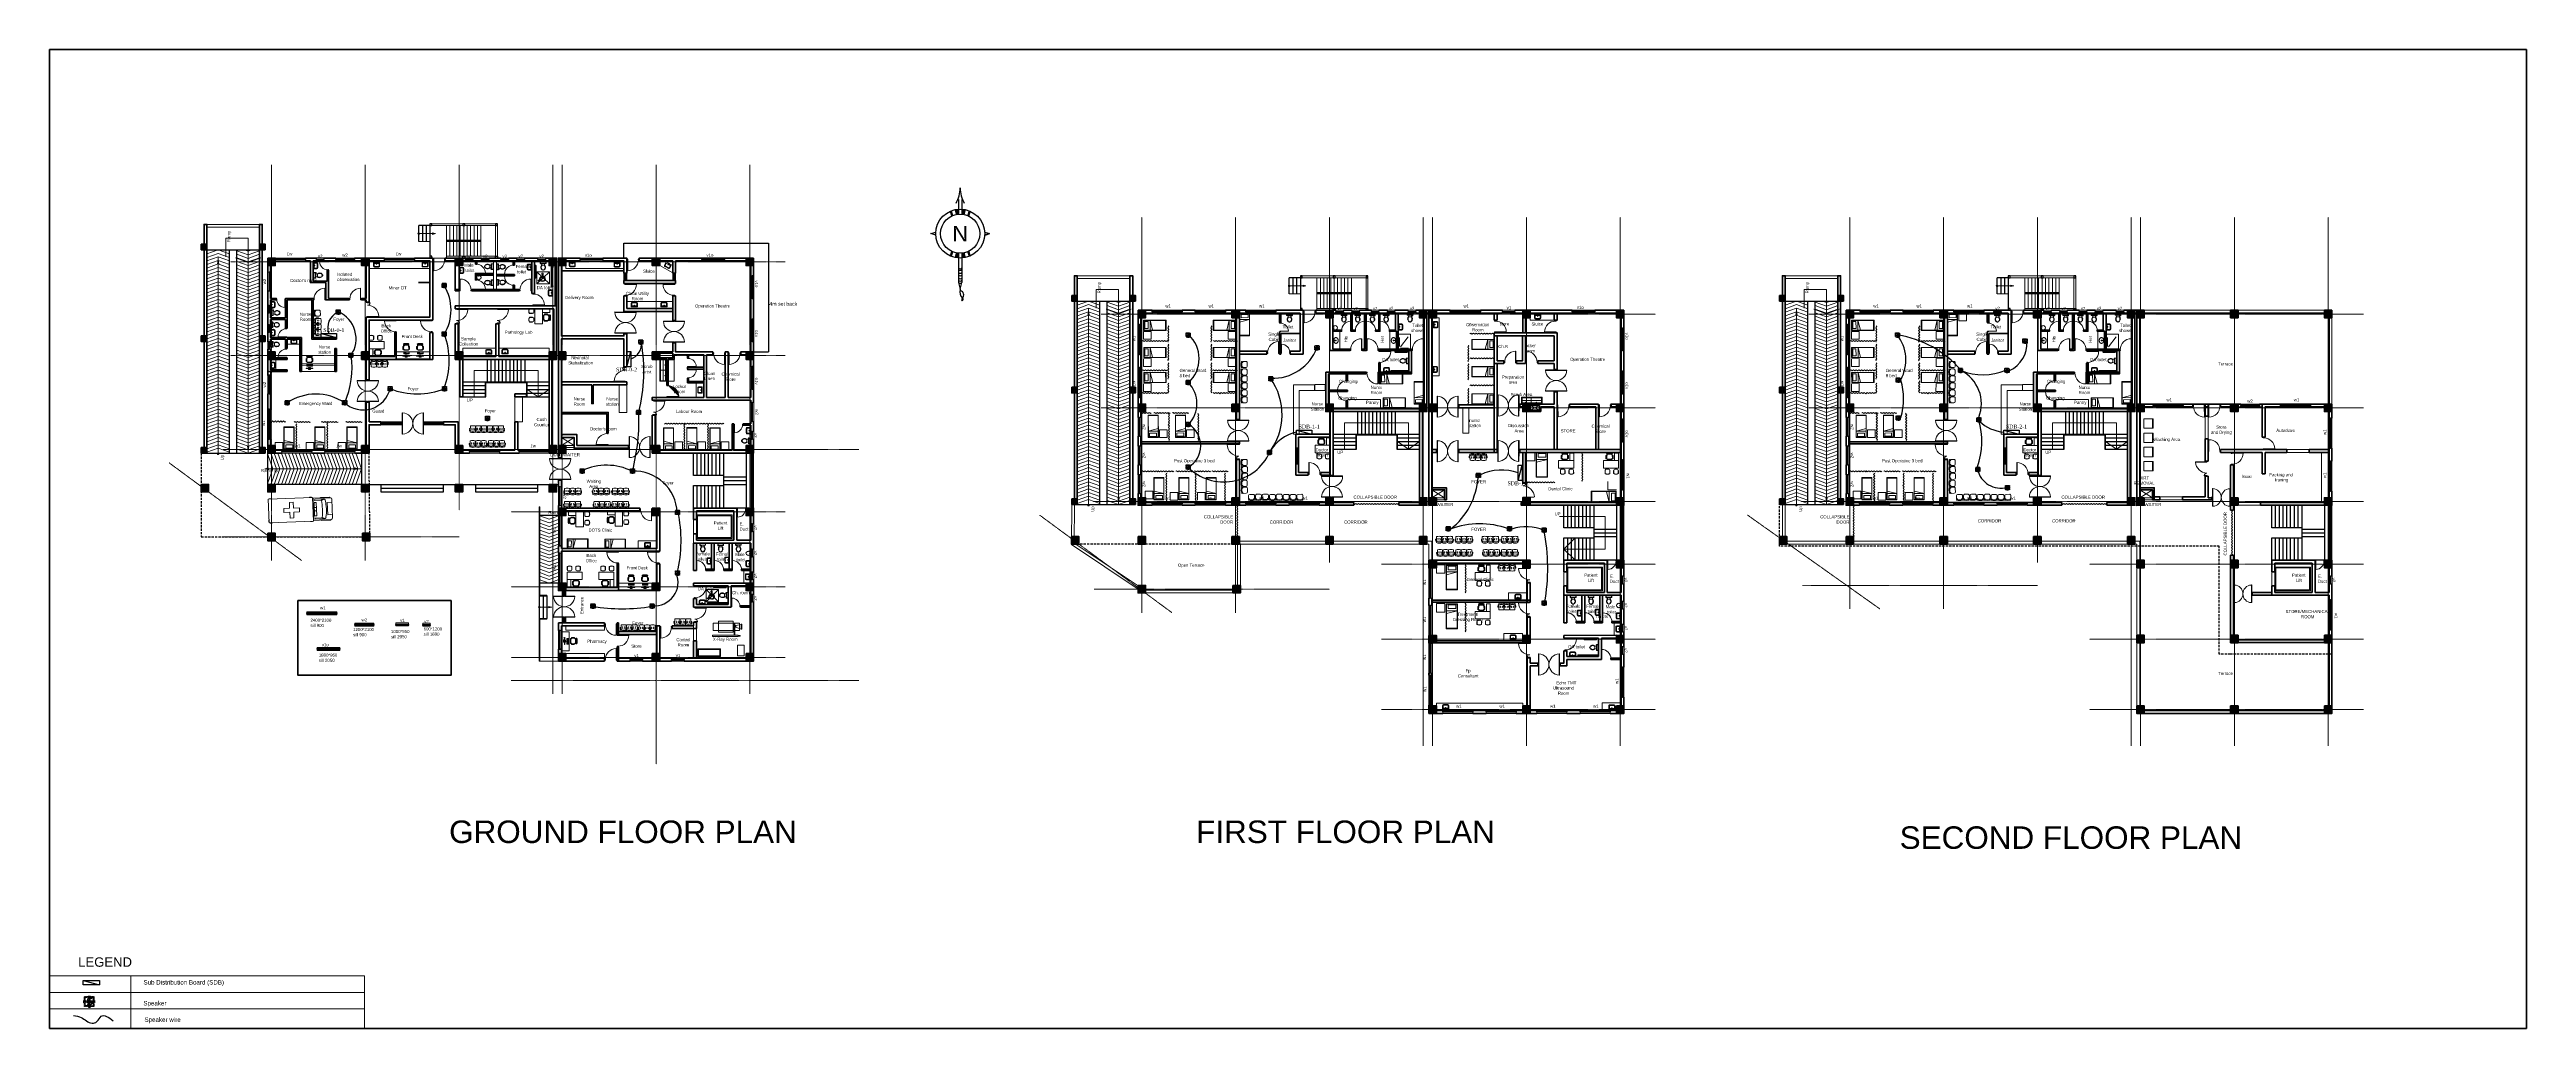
# Model space of a CAD drawing. Header units: millimetres. Extents: x 2419715 to 2617776, y 3786495 to 3864810.
import ezdxf

# ---------------------------------------------------------------- set-up
doc = ezdxf.new("R2010")
doc.units = ezdxf.units.MM
doc.header["$MEASUREMENT"] = 0
for name, pattern in [('ACAD_ISO04W100', [30, 24, -3, 0, -3]), ('CENTER', [2, 1.25, -0.25, 0.25, -0.25]), ('DASHED', [0.75, 0.5, -0.25])]:
    doc.linetypes.add(name, pattern=pattern)
for name, color, linetype, lineweight in [('0newfurnture', 30, 'Continuous', 15), ('centreline', 52, 'CENTER', 5), ('Column-0.5', 14, 'Continuous', 50), ('DB-SDB', 10, 'ACAD_ISO04W100', 30), ('Dimension- 0.15', 114, 'Continuous', 15), ('Dimension-137.5', 86, 'Continuous', 13), ('door', 41, 'Continuous', 5), ('Door Opening-0.09', 253, 'Continuous', 9), ('Elect Text', 51, 'Continuous', 50), ('Frame-0.3', 24, 'Continuous', 30), ('furniture', 34, 'Continuous', 15), ('Furniture Hospital-0.09', 44, 'Continuous', 9), ('greenery', 82, 'Continuous', 5), ('Hatch', 9, 'Continuous', 9), ('hatch-1', 53, 'Continuous', 15), ('hidden lines', 205, 'DASHED', 5), ('Metal  workt-0.2', 13, 'Continuous', 20), ('Railing', 73, 'Continuous', 20), ('Sill Level', 140, 'Continuous', 20), ('stairs', 6, 'Continuous', 25), ('T-Fixture-0.09', 255, 'Continuous', 9), ('TXT', 7, 'Continuous', 25), ('WALL 0.2', 7, 'Continuous', 20), ('wall 0.4', 7, 'Continuous', 40), ('Wall-0.5', 7, 'Continuous', 50), ('WINDOW', 152, 'Continuous', 30), ('Windows Plan', 152, 'Continuous', 35)]:
    doc.layers.add(name, color=color, linetype=linetype, lineweight=lineweight)
for name, color, linetype in [('conduit for speaker', 100, 'Continuous'), ('electrical text', 7, 'Continuous'), ('Speaker', 200, 'CENTER'), ('Tele conduit wire', 53, 'CENTER'), ('Text-0.2', 7, 'Continuous')]:
    doc.layers.add(name, color=color, linetype=linetype)
doc.styles.add('5P2', font='verdana.ttf', dxfattribs={"height": 500})
doc.styles.add('ARIAL', font='arial.ttf')
doc.styles.add('arial.', font='arial.ttf')
doc.styles.add('romans', font='romans.shx')
doc.styles.get("Standard").update_dxf_attribs({"font": 'arial.ttf'})
doc.linetypes.add('ZIGZAG', pattern='A,0.0001,-0.2,[131,ltypeshp.shx,S=0.2,R=0,X=-0.2,Y=0],-0.4,[131,ltypeshp.shx,S=0.2,R=180,X=0.2,Y=0],-0.2', length=0.8001)
doc.dimstyles.get("Standard").update_dxf_attribs({"dimtxt": 500, "dimasz": 100, "dimexe": 100, "dimexo": 200, "dimgap": 0.09, "dimtad": 0, "dimtoh": 1, "dimdec": 0, "dimzin": 0, "dimdsep": 46, "dimtxsty": 'Standard', "dimblk": 'DOT', "dimcen": 0, "dimclrd": 256, "dimclre": 256, "dimclrt": 256, "dimadec": 0, "dimazin": 0, "dimtfac": 1, "dimtdec": 0, "dimtofl": 0, "dimtmove": 0, "dimatfit": 3, "dimfxl": 1, "dimtolj": 1, "dimtzin": 0, "dimlwd": -1, "dimlwe": -1, "dimarcsym": 1})

# ---------------------------------------------------------------- blocks, each defined once
blk = doc.blocks.new('NORTH-flat-1-flat-1-flat-1-flat-1')
at = {"color": 7, "ltscale": 5}
for p, q in [((-144, 2743), (-144, 1561)), ((131, 2743), (131, 1562)), ((-2351, 0), (-1959, 131)), ((1959, 131), (2351, 0)), ((-1959, -131), (-2351, 0)), ((-144, -1561), (-144, -3004)), ((131, -1562), (131, -3004)), ((-144, -3004), (-144, -3895)), ((-136, -3908), (0, -4454)), ((0, -4454), (136, -3908)), ((131, -3004), (131, -3895))]:
    blk.add_line(p, q, dxfattribs=at)
at = {"color": 7}
for centre, major_axis, start_param, end_param in [((0, 0), (0, 1959), 4.7123829, 10.9955682), ((-2518, 3685), (0, 2518), 4.195324, 4.7016853), ((2518, 3685), (0, 2518), 1.5817256, 2.0880869), ((0, 0), (0, 1567), -1.570773, 4.7124123), ((605, -4665), (0, 641), 1.2348522, 2.4324535), ((-70, -4902), (0, 356), 3.8834781, 6.0610307), ((227, -5272), (0, 122), 0.4834765, 2.6582734), ((108, -5260), (0, 135), 3.624641, 5.6489307)]:
    blk.add_ellipse(centre, major_axis=major_axis, ratio=0.999999, start_param=start_param, end_param=end_param, dxfattribs=at)
at = {"color": 1}
for centre, start_param, end_param in [((0, -2627), 2.2700475, 4.0137911), ((0, -2754), 2.2696925, 4.0134361), ((0, -2995), 2.2693374, 4.013081), ((0, -3198), 2.2700475, 4.0137911), ((0, -3439), 2.2697111, 4.0134547), ((0, -3617), 2.2700475, 4.0137911), ((0, -3794), 2.2696925, 4.0134361)]:
    blk.add_ellipse(centre, major_axis=(0, 178), ratio=0.999999, start_param=start_param, end_param=end_param, dxfattribs=at)
at = {"color": 1, "ltscale": 5}
for points in [[(-834, 1772), (-662, 1834), (-727, 1390), (-548, 1461)], [(-441, 1905), (-143, 1949), (-352, 1523), (-143, 1541)], [(453, 1905), (155, 1949), (364, 1523), (155, 1541)], [(846, 1772), (673, 1834), (739, 1390), (560, 1461)], [(-834, -1772), (-662, -1833), (-727, -1390), (-548, -1461)], [(-441, -1905), (-143, -1949), (-352, -1523), (-143, -1541)], [(453, -1905), (155, -1949), (364, -1523), (155, -1541)], [(846, -1772), (673, -1833), (739, -1390), (560, -1461)]]:
    blk.add_solid(points, dxfattribs=at)
at = {"layer": 'Column-0.5', "ltscale": 5}
blk.add_line((2351, 0), (1959, -131), dxfattribs=at)
at = {"color": 7, "ltscale": 5, "style": 'ARIAL'}
blk.add_text('N', height=1250, rotation=0.00022, dxfattribs=at).set_placement((-631, -625))
blk = doc.blocks.new("door 3'3")
at = {"layer": 'door'}
for p, q in [((82769.4, -31237.4), (82769.4, -31203.4)), ((82769.8, -31203.4), (82769.4, -31203.4)), ((82769.8, -31237.4), (82769.8, -31203.4))]:
    blk.add_line(p, q, dxfattribs=at)
at = {"layer": 'door', "ltscale": 80}
for points in [[(82769.8, -31239.8), (82767.4, -31239.8), (82767.4, -31239.4), (82766.9, -31239.4), (82766.9, -31236.4), (82767.4, -31236.4), (82767.4, -31235.9), (82769.4, -31235.9), (82769.4, -31237.4), (82769.8, -31237.4)], [(82802.9, -31239.8), (82805.4, -31239.8), (82805.4, -31239.4), (82805.9, -31239.4), (82805.9, -31236.4), (82805.4, -31236.4), (82805.4, -31235.9), (82803.4, -31235.9), (82803.4, -31237.4), (82802.9, -31237.4)]]:
    blk.add_lwpolyline(points, close=True, dxfattribs=at)
blk.add_arc((82769.4, -31237.4), 34, 0, 89.20471, dxfattribs=at)
at = {"layer": 'Hatch'}
for centre, radius, start, end in [((82767.7, -31239.9), 2.68, 36.75824, 107.53286), ((82767.3, -31240.3), 1.96, 14.76809, 101.35249), ((82757.2, -31236.2), 10.6, 342.68423, 1.60142), ((82764.4, -31235.9), 4.57, 311.03249, 0.21009), ((82768.1, -31239.1), 3.04, 64.81981, 103.53483), ((82767.3, -31236.1), 3.25, 271.0473, 321.53187), ((82805.1, -31239.9), 2.68, 72.46714, 143.24176), ((82805.5, -31236.1), 3.25, 218.46813, 268.9527), ((82804.7, -31239.1), 3.04, 76.46517, 115.18019), ((82805.5, -31240.3), 1.96, 78.64751, 165.23191), ((82808.4, -31235.9), 4.57, 179.78991, 228.96751), ((82815.6, -31236.2), 10.6, 178.39858, 197.31577)]:
    blk.add_arc(centre, radius, start, end, dxfattribs=at)
blk = doc.blocks.new('A$C01AF3ADE')
at = {"layer": 'Furniture Hospital-0.09'}
for p, q in [((0, 935), (0, 855)), ((15, 935), (0, 935)), ((15, 920), (0, 920)), ((0, 870), (15, 870)), ((0, 855), (15, 855)), ((0, 135), (15, 135)), ((0, 55), (0, 135)), ((0, 120), (15, 120)), ((15, 70), (0, 70)), ((15, 55), (0, 55)), ((15, 975), (1815, 975)), ((15, 15), (15, 975)), ((1815, 15), (15, 15)), ((135, 990), (55, 990)), ((55, 990), (55, 975)), ((55, 0), (55, 15)), ((135, 0), (55, 0)), ((70, 990), (70, 975)), ((70, 0), (70, 15)), ((120, 975), (120, 990)), ((120, 15), (120, 0)), ((135, 975), (135, 990)), ((135, 15), (135, 0)), ((625, 575), (865, 575)), ((625, 415), (625, 575)), ((865, 415), (625, 415)), ((865, 815), (1025, 815)), ((865, 575), (865, 815)), ((865, 175), (865, 415)), ((1025, 175), (865, 175)), ((1025, 815), (1025, 575)), ((1025, 575), (1265, 575)), ((1025, 415), (1025, 175)), ((1265, 415), (1025, 415)), ((1265, 575), (1265, 415)), ((1695, 975), (1695, 990)), ((1695, 990), (1775, 990)), ((1695, 15), (1695, 0)), ((1695, 0), (1775, 0)), ((1710, 975), (1710, 990)), ((1710, 15), (1710, 0)), ((1760, 990), (1760, 975)), ((1760, 0), (1760, 15)), ((1775, 990), (1775, 975)), ((1775, 0), (1775, 15)), ((1815, 975), (1815, 15)), ((1815, 935), (1830, 935)), ((1815, 920), (1830, 920)), ((1830, 870), (1815, 870)), ((1830, 855), (1815, 855)), ((1830, 135), (1815, 135)), ((1830, 120), (1815, 120)), ((1815, 70), (1830, 70)), ((1815, 55), (1830, 55)), ((1830, 935), (1830, 855)), ((1830, 55), (1830, 135)), ((1835, 945), (2536, 936)), ((1835, 45), (1835, 945)), ((1835, 725), (1865, 725)), ((1835, 265), (1865, 265)), ((1835, 45), (2536, 54)), ((1865, 751), (1875, 761)), ((1865, 750), (1865, 240)), ((1955, 565), (1865, 565)), ((1955, 425), (1865, 425)), ((1865, 240), (1875, 230)), ((1875, 761), (1890, 766)), ((1875, 230), (1890, 225)), ((1885, 855), (1905, 905)), ((2145, 855), (1885, 855)), ((1885, 135), (1905, 85)), ((2145, 135), (1885, 135)), ((1890, 766), (1930, 766)), ((1890, 225), (1930, 225)), ((1905, 905), (2265, 905)), ((1905, 85), (2265, 85)), ((1945, 761), (1930, 766)), ((1945, 230), (1930, 225)), ((1955, 751), (1945, 761)), ((1955, 240), (1945, 230)), ((1955, 750), (1955, 240)), ((2115, 945), (2135, 965)), ((2115, 45), (2135, 25)), ((2135, 965), (2505, 965)), ((2135, 25), (2505, 25)), ((2265, 905), (2145, 855)), ((2265, 85), (2145, 135)), ((2175, 845), (2288, 893)), ((2175, 145), (2288, 97)), ((2285, 895), (2301, 885)), ((2285, 95), (2301, 105)), ((2405, 745), (2595, 725)), ((2405, 745), (2405, 245)), ((2405, 245), (2595, 265)), ((2505, 965), (2534, 936)), ((2505, 25), (2534, 54)), ((2595, 876), (2595, 114))]:
    blk.add_line(p, q, dxfattribs=at)
for centre, radius, start, end in [((-878, 495), 3072, 353.45902, 6.54098), ((2269, 834), 60, 10.7953, 57.52881), ((2269, 156), 60, 302.47119, 349.2047), ((103, 495), 2252, 351.04413, 8.95587), ((2535, 876), 60, 0, 89.24615), ((2535, 114), 60, 270.75385, 0)]:
    blk.add_arc(centre, radius, start, end, dxfattribs=at)
blk = doc.blocks.new('xray')
at = {"layer": 'Furniture Hospital-0.09'}
for p, q in [((3462.8, 4300.7), (3462.8, 4316.1)), ((3479.2, 4311.9), (3462.8, 4316.1)), ((3479.2, 4307.4), (3462.8, 4300.7)), ((3484.5, 4320.4), (3484.5, 4281.6))]:
    blk.add_line(p, q, dxfattribs=at)
for points in [[(3462.8, 4300.7), (3460.8, 4300.7), (3460.8, 4316.6), (3462.8, 4316.6)], [(3472.2, 4278.4), (3465.9, 4278.4), (3465.9, 4280.5), (3472.2, 4280.5)], [(3551.8, 4296.4), (3467.7, 4296.4), (3467.7, 4320.4), (3551.8, 4320.4)], [(3554.6, 4277), (3472.2, 4277), (3472.2, 4281.6), (3554.6, 4281.6)], [(3484.5, 4281.6), (3482.3, 4281.6), (3482.3, 4320.4), (3484.5, 4320.4)], [(3535.4, 4291.3), (3488.5, 4291.3), (3488.5, 4325.8), (3535.4, 4325.8)], [(3474.6, 4215.2), (3474.6, 4250), (3452.7, 4250), (3452.7, 4215.2)]]:
    blk.add_lwpolyline(points, close=True, dxfattribs=at)
for points in [[(3482.3, 4307.4), (3479.2, 4307.4), (3479.2, 4311.9), (3482.3, 4311.9)], [(3484.5, 4311.9), (3488.5, 4311.9), (3488.5, 4307.4), (3484.5, 4307.4)]]:
    blk.add_lwpolyline(points, dxfattribs=at)
at = {"layer": 'Furniture Hospital-0.09', "lineweight": 5}
for points in [[(3601.2, 4213.3), (3529.1, 4213.3), (3529.1, 4237.3), (3601.2, 4237.3)], [(3599.2, 4215.3), (3531.1, 4215.3), (3531.1, 4235.3), (3599.2, 4235.3)]]:
    blk.add_lwpolyline(points, close=True, dxfattribs=at)
blk = doc.blocks.new('BED')
at = {"layer": 'Furniture Hospital-0.09'}
for p, q in [((-2.12, 0.47), (-2.12, -0.48)), ((-2.12, -0.48), (-2.12, 0.47)), ((-0.01, 0.47), (-2.12, 0.47)), ((-2.07, 0.47), (-2.07, -0.48)), ((-0.06, 0.46), (-2.07, 0.46)), ((-0.85, -0.46), (-0.61, 0.47)), ((-0.61, 0.47), (-0.61, -0.46)), ((-0.42, 0.34), (-0.43, -0.3)), ((-0.42, 0.34), (-0.12, 0.34)), ((-0.12, -0.3), (-0.12, 0.34)), ((-0.06, -0.48), (-0.06, 0.47)), ((-0.01, -0.48), (-0.01, 0.47)), ((-2.12, -0.48), (-0.01, -0.48)), ((-2.07, -0.46), (-0.06, -0.46)), ((-0.43, -0.3), (-0.12, -0.3))]:
    blk.add_line(p, q, dxfattribs=at)
blk = doc.blocks.new('MAIN DOOR')
at = {"layer": 'door', "ltscale": 1000}
for points in [[(2313.5, 188.5), (2347.4, 188.5), (2347.4, 187.3), (2313.5, 187.3)], [(2381.3, 188.5), (2348.9, 188.5), (2348.9, 187.3), (2381.3, 187.3)]]:
    blk.add_lwpolyline(points, close=True, dxfattribs=at)
for points in [[(2346.1, 190.6), (2346.1, 188.5)], [(2348.9, 188.1), (2347.4, 188.1), (2347.4, 188.5), (2346.1, 188.5), (2346.1, 190.6), (2350.2, 190.6)], [(2347.4, 188.1), (2348.9, 188.1), (2348.9, 188.5), (2350.2, 188.5), (2350.2, 190.6), (2346.1, 190.6)], [(2350.2, 190.6), (2350.2, 188.5)], [(2313.4, 120.7), (2347.3, 120.7), (2347.3, 121.9), (2313.4, 121.9), (2313.4, 120.7)], [(2348.8, 121.1), (2347.3, 121.1), (2347.3, 120.7), (2346, 120.7), (2346, 118.6), (2350.1, 118.6)], [(2347.3, 121.1), (2348.8, 121.1), (2348.8, 120.7), (2350.1, 120.7), (2350.1, 118.6), (2346, 118.6)], [(2346, 118.6), (2346, 120.7)], [(2381.3, 120.7), (2348.8, 120.7), (2348.8, 121.9), (2381.3, 121.9), (2381.3, 120.7)], [(2350.1, 118.6), (2350.1, 120.7)]]:
    blk.add_lwpolyline(points, dxfattribs=at)
at = {"layer": 'Door Opening-0.09', "ltscale": 1000}
for centre, start, end in [((2347.4, 188.5), 182.11678, 357.88255), ((2347.3, 120.7), 2.11669, 177.88264)]:
    blk.add_arc(centre, 33.9, start, end, dxfattribs=at)
at = {"layer": 'WINDOW', "ltscale": 5}
blk.add_line((2350.1, 190.6), (2350.1, 190.6), dxfattribs=at)
blk = doc.blocks.new('desk')
at = {"layer": 'Furniture Hospital-0.09', "lineweight": 0}
for p, q in [((82778.1, -33213.8), (82775.8, -33214)), ((82775.8, -33214.2), (82775.9, -33214.2)), ((82775.8, -33214.3), (82775.9, -33214.3)), ((82775.8, -33216.6), (82775.9, -33216.6)), ((82775.8, -33216.6), (82775.9, -33216.6)), ((82778.1, -33217.1), (82775.8, -33216.9)), ((82775.9, -33212.3), (82778.8, -33212.3)), ((82775.9, -33218.6), (82778.8, -33218.6)), ((82777.7, -33214.4), (82778.6, -33214.4)), ((82777.7, -33214.5), (82777.7, -33214.4)), ((82777.7, -33214.5), (82778.8, -33214.5)), ((82777.7, -33216.4), (82778.6, -33216.4)), ((82777.7, -33216.4), (82778.8, -33216.4)), ((82777.7, -33216.4), (82777.7, -33216.4)), ((82777.8, -33216.4), (82777.8, -33214.5)), ((82779.1, -33204.5), (82778.8, -33204.7)), ((82778.8, -33226.1), (82778.8, -33204.7)), ((82778.8, -33226.1), (82779.1, -33226.3)), ((82779.6, -33212.3), (82781, -33212.3)), ((82779.6, -33218.6), (82781, -33218.6))]:
    blk.add_line(p, q, dxfattribs=at)
at = {"layer": 'Furniture Hospital-0.09', "lineweight": 0, "ltscale": 100}
for p, q in [((82786.2, -33223.5), (82786.2, -33206.1)), ((82786.2, -33206.1), (82791.3, -33206.1)), ((82791.3, -33223.5), (82786.2, -33223.5)), ((82786.5, -33207.8), (82787.1, -33207.8)), ((82786.5, -33217.1), (82786.5, -33207.8)), ((82787.1, -33217.1), (82786.5, -33217.1)), ((82786.5, -33219.9), (82786.5, -33217.6)), ((82786.5, -33217.6), (82787.1, -33217.6)), ((82787.1, -33219.9), (82786.5, -33219.9)), ((82786.6, -33207), (82786.6, -33206.4)), ((82786.6, -33206.4), (82787.1, -33206.4)), ((82787.1, -33207), (82786.6, -33207)), ((82787.1, -33206.4), (82787.1, -33207)), ((82787.1, -33207.8), (82787.1, -33217.1)), ((82787.1, -33217.6), (82787.1, -33219.9)), ((82787.4, -33217.1), (82787.4, -33206.3)), ((82787.4, -33206.3), (82791.1, -33206.3)), ((82791.1, -33217.1), (82787.4, -33217.1)), ((82787.5, -33220), (82787.5, -33217.5)), ((82787.5, -33217.5), (82788.6, -33217.5)), ((82788.6, -33220), (82787.5, -33220)), ((82787.5, -33223.2), (82787.5, -33220.3)), ((82787.5, -33220.3), (82791.1, -33220.3)), ((82791.1, -33223.2), (82787.5, -33223.2)), ((82788.6, -33217.5), (82788.6, -33220)), ((82790, -33219.2), (82790, -33218.4)), ((82790, -33218.4), (82790.5, -33218.4)), ((82790.5, -33219.2), (82790, -33219.2)), ((82790.5, -33217.6), (82791, -33217.6)), ((82790.5, -33218.4), (82790.5, -33217.6)), ((82790.5, -33220.1), (82790.5, -33219.2)), ((82791, -33220.1), (82790.5, -33220.1)), ((82791, -33217.6), (82791, -33220.1)), ((82791.1, -33206.3), (82791.1, -33217.1)), ((82791.1, -33220.3), (82791.1, -33223.2)), ((82791.3, -33206.1), (82791.3, -33223.5))]:
    blk.add_line(p, q, dxfattribs=at)
at = {"layer": 'Furniture Hospital-0.09', "ltscale": 6}
for p, q in [((82800.5, -33205), (82808.5, -33205)), ((82800.5, -33206.6), (82808.5, -33206.6)), ((82800.5, -33224.7), (82808.5, -33224.7)), ((82800.5, -33226.3), (82808.5, -33226.3)), ((82813.9, -33214), (82815.9, -33214)), ((82813.9, -33217.3), (82815.9, -33217.3))]:
    blk.add_line(p, q, dxfattribs=at)
at = {"layer": 'Furniture Hospital-0.09', "lineweight": 0}
for points in [[(82775.2, -33217.9), (82775.2, -33213)], [(82775.8, -33216.9), (82775.8, -33214)], [(82775.9, -33216.6), (82775.9, -33214.2)], [(82775.9, -33216.6), (82775.9, -33214.3)], [(82779.6, -33226.3), (82779.6, -33204.5), (82779.1, -33204.5), (82779.1, -33226.3), (82779.6, -33226.3)], [(82781.7, -33217.9), (82781.7, -33213)]]:
    blk.add_lwpolyline(points, dxfattribs=at)
for points in [[(82778.1, -33213.8, -0.263666), (82778.5, -33214), (82778.6, -33214.1), (82778.6, -33214.4)], [(82778.1, -33217.1, 0.263666), (82778.5, -33216.9), (82778.6, -33216.8), (82778.6, -33216.4)]]:
    blk.add_lwpolyline(points, format="xyb", dxfattribs=at)
at = {"layer": 'Furniture Hospital-0.09', "ltscale": 6}
for points in [[(82797.1, -33215.6), (82797.1, -33210.6, -0.414214), (82800.5, -33207.2), (82810.6, -33207.2, -0.418376), (82813.9, -33210.6), (82813.9, -33215.6)], [(82797.1, -33215.6), (82797.1, -33220.7, 0.414214), (82800.5, -33224.1), (82810.6, -33224.1, 0.418376), (82813.9, -33220.7), (82813.9, -33215.6)], [(82798.2, -33215.6), (82798.2, -33211.3, -0.28028), (82801.6, -33207.2), (82809.5, -33208, -0.418376), (82812.8, -33211.3), (82812.8, -33215.6)], [(82798.2, -33215.6), (82798.2, -33219.9, 0.28028), (82801.6, -33224.1), (82809.5, -33223.3, 0.418376), (82812.8, -33219.9), (82812.8, -33215.6)], [(82816.3, -33208.6, -0.214578), (82815.9, -33212.2), (82815.9, -33215.6)], [(82816.3, -33222.7, 0.214578), (82815.9, -33219.1), (82815.9, -33215.6)], [(82816.6, -33207.1, -0.207066), (82818.1, -33212.2), (82818.1, -33215.6)], [(82816.6, -33224.2, 0.207066), (82818.1, -33219.1), (82818.1, -33215.6)]]:
    blk.add_lwpolyline(points, format="xyb", dxfattribs=at)
at = {"layer": 'Furniture Hospital-0.09', "lineweight": 0}
for centre, radius in [((82775.4, -33213.8), 0.0699), ((82775.4, -33214.4), 0.0699), ((82775.4, -33215), 0.0699), ((82775.4, -33215.6), 0.0699), ((82775.4, -33216.2), 0.0699), ((82775.4, -33216.7), 0.0699), ((82775.4, -33217.3), 0.0699), ((82775.4, -33217.9), 0.0699), ((82779.3, -33214), 0.0463), ((82779.3, -33216.9), 0.0463)]:
    blk.add_circle(centre, radius, dxfattribs=at)
for centre, start, end in [((82775.9, -33213), 90, 180), ((82775.9, -33217.9), 180, 270), ((82781, -33213), 0, 90), ((82781, -33217.9), 270, 0)]:
    blk.add_arc(centre, 0.695, start, end, dxfattribs=at)
at = {"layer": 'Furniture Hospital-0.09', "ltscale": 6}
for centre, radius, start, end in [((82800.7, -33205.8), 0.824, 100.57806, 259.64196), ((82800.7, -33225.5), 0.824, 100.35804, 259.42194), ((82808.5, -33205.8), 0.812, 270, 90), ((82808.5, -33225.5), 0.812, 270, 90), ((82816.2, -33207.8), 0.823, 59.8228, 277.53485), ((82816.2, -33223.5), 0.823, 82.46515, 300.1772)]:
    blk.add_arc(centre, radius, start, end, dxfattribs=at)
blk = doc.blocks.new('BANCAS')
at = {"layer": 'Furniture Hospital-0.09'}
for p, q in [((-0.24, -0.25), (-0.31, -0.25)), ((-0.31, -0.35), (-0.31, -0.25)), ((-0.24, -0.35), (-0.31, -0.35)), ((-0.29, -0.41), (-0.3, -0.35)), ((-0.26, -0.41), (-0.25, -0.35)), ((0.31, -0.25), (0.24, -0.25)), ((0.31, -0.35), (0.24, -0.35)), ((0.26, -0.41), (0.25, -0.35)), ((0.29, -0.41), (0.3, -0.35)), ((0.31, -0.35), (0.31, -0.25))]:
    blk.add_line(p, q, dxfattribs=at)
blk.add_lwpolyline([(0.23, -0.05, 0.346546), (0.2, -0.02, 0.095695), (-0.2, -0.02, 0.346546), (-0.23, -0.05), (-0.24, -0.42, 0.318973), (-0.23, -0.45, 0.193005), (0.23, -0.45, 0.318973), (0.24, -0.42)], format="xyb", close=True, dxfattribs=at)
blk.add_lwpolyline([(-0.24, -0.52), (-0.24, -0.49, -0.522832), (-0.22, -0.47, 0.18), (0.22, -0.47, -0.522832), (0.25, -0.49), (0.25, -0.55, -0.306573), (0.23, -0.57, -0.192782), (-0.23, -0.57, -0.306573), (-0.24, -0.55), (-0.24, -0.5)], format="xyb", dxfattribs=at)
for centre, radius in [((-0.27, -0.42), 0.025), ((-0.09, -0.22), 0.015), ((-0.09, -0.32), 0.015), ((0.09, -0.22), 0.015), ((0.09, -0.32), 0.015), ((0.28, -0.42), 0.025)]:
    blk.add_circle(centre, radius, dxfattribs=at)
blk = doc.blocks.new('A$C72AE6952')
at = {"ltscale": 20, "xscale": 800, "yscale": 800, "zscale": 800, "row_count": 1, "column_count": 3, "row_spacing": 0, "column_spacing": 440.0000000000001}
blk.add_blockref('BANCAS', (-440, 0), dxfattribs=at)
blk = doc.blocks.new("door 5'")
at = {"layer": 'door', "ltscale": 1000}
for points in [[(2177525, 4317078), (2177525, 4317062), (2177516, 4317062), (2177516, 4317020), (2177473, 4317020), (2177474, 4317105)], [(2177525, 4317062), (2177525, 4317105), (2177474, 4317105), (2177473, 4317020)], [(2177473, 4317020), (2177516, 4317020)], [(2177474, 4317105), (2177516, 4317105)], [(2178697, 4316120), (2178697, 4317060), (2178671, 4317060), (2178671, 4316120), (2178697, 4316120)], [(2178689, 4317076), (2178689, 4317060), (2178697, 4317060), (2178697, 4317018), (2178740, 4317018), (2178740, 4317104)], [(2178689, 4317060), (2178689, 4317104), (2178740, 4317104), (2178740, 4317018)], [(2178740, 4317018), (2178697, 4317018)]]:
    blk.add_lwpolyline(points, dxfattribs=at)
blk.add_lwpolyline([(2177516, 4316839), (2177516, 4317062), (2177543, 4317062), (2177543, 4316839)], close=True, dxfattribs=at)
at = {"layer": 'Door Opening-0.09', "ltscale": 1000}
for centre, radius, start, end in [((2177516, 4317062), 224, 276.6944, 2.34403), ((2178697, 4317076), 957, 180.34163, 268.42442)]:
    blk.add_arc(centre, radius, start, end, dxfattribs=at)
at = {"layer": 'WINDOW', "ltscale": 5}
blk.add_line((2177474, 4317104), (2177474, 4317104), dxfattribs=at)
blk = doc.blocks.new('scrub sink')
at = {"layer": 'Furniture Hospital-0.09'}
for p, q in [((0, -611), (0, 0)), ((0, 0), (1900, 0)), ((0, -611), (0, 0)), ((1900, -611), (1900, 0)), ((1900, 0), (1900, -611)), ((0, -110), (1900, -110)), ((1900, -611), (0, -611)), ((50, -536), (50, -110)), ((50, -320), (1850, -320)), ((1850, -536), (50, -536)), ((950, -536), (950, -110)), ((1850, -536), (1850, -110)), ((1850, -536), (1850, -110))]:
    blk.add_line(p, q, dxfattribs=at)
for points in [[(452, 0), (527, 0), (527, -5), (452, -5)], [(464, -5), (514, -5), (514, -30), (464, -30)], [(1376, 0), (1451, 0), (1451, -5), (1376, -5)], [(1389, -5), (1439, -5), (1439, -30), (1389, -30)]]:
    blk.add_lwpolyline(points, close=True, dxfattribs=at)
for points in [[(473, -30), (477, -158, 0.199366), (502, -158), (506, -30)], [(1397, -30), (1401, -158, 0.199366), (1426, -158), (1430, -30)]]:
    blk.add_lwpolyline(points, format="xyb", dxfattribs=at)
for centre, radius, start, end in [((489, -153), 20, 130.94809, 49.05191), ((489, -153), 15, 149.1321, 30.8679), ((1414, -153), 20, 130.94809, 49.05191), ((1414, -153), 15, 149.1321, 30.8679)]:
    blk.add_arc(centre, radius, start, end, dxfattribs=at)
blk = doc.blocks.new('d1')
at = {"layer": 'door'}
for p, q in [((2442.7, 10746.2), (2408.3, 10746.2)), ((2408.3, 10746.2), (2408.3, 10745.7)), ((2442.7, 10745.7), (2408.3, 10745.7))]:
    blk.add_line(p, q, dxfattribs=at)
at = {"layer": 'door', "ltscale": 80}
for points in [[(2445, 10779.7), (2445, 10782), (2444.6, 10782), (2444.6, 10782.4), (2441.8, 10782.4), (2441.8, 10782), (2441.4, 10782), (2441.4, 10780.1), (2442.7, 10780.1), (2442.7, 10779.7)], [(2445, 10746.2), (2445, 10743.9), (2444.6, 10743.9), (2444.6, 10743.4), (2441.8, 10743.4), (2441.8, 10743.9), (2441.4, 10743.9), (2441.4, 10745.7), (2442.7, 10745.7), (2442.7, 10746.2)]]:
    blk.add_lwpolyline(points, close=True, dxfattribs=at)
at = {"layer": 'Door Opening-0.09', "ltscale": 80}
blk.add_arc((2442.7, 10745.7), 34.4, 90, 179.27403, dxfattribs=at)
at = {"layer": 'hidden lines'}
for centre, radius, start, end in [((2441.6, 10791.4), 9.82, 268.39858, 287.31577), ((2441.4, 10784.8), 4.22, 269.78991, 318.96751), ((2441.4, 10741.1), 4.22, 41.03249, 90.21009), ((2441.6, 10734.5), 9.82, 72.68423, 91.60142), ((2444.3, 10781.3), 2.81, 166.46517, 205.18019), ((2444.3, 10744.5), 2.81, 154.81981, 193.53483), ((2445, 10781.7), 2.48, 162.46714, 233.24176), ((2445, 10744.2), 2.48, 126.75824, 197.53286), ((2441.6, 10782), 3, 308.46813, 358.9527), ((2441.6, 10743.8), 3, 1.0473, 51.53187), ((2445.5, 10782.1), 1.81, 168.64751, 255.23191), ((2445.5, 10743.8), 1.81, 104.76809, 191.35249)]:
    blk.add_arc(centre, radius, start, end, dxfattribs=at)
blk = doc.blocks.new('Toilet - top')
at = {"layer": 'Furniture Hospital-0.09'}
for p, q in [((-10, -8.5), (-8, -8.5)), ((-10, -9.5), (-10, -8.5)), ((-7, -9.5), (-10, -9.5)), ((-8, -8.5), (-8, -8)), ((-7, -8), (-7, -9.5)), ((-4, -8), (-6, -14)), ((4, -14), (-4, -14)), ((4, -8), (6, -14)), ((9.5, -6), (9.5, -2))]:
    blk.add_line(p, q, dxfattribs=at)
blk.add_lwpolyline([(10.5, -8), (10.5, 0), (-10.5, 0), (-10.5, -8)], close=True, dxfattribs=at)
for points in [[(-9.5, -2), (-9.5, -6)], [(8.5, -1), (-8.5, -1)], [(-8.5, -7), (8.5, -7)]]:
    blk.add_lwpolyline(points, dxfattribs=at)
for centre, radius, start, end in [((-8.6, -1.9), 0.884, 81.8699, 188.1301), ((-8.6, -6.1), 0.884, 171.8699, 278.1301), ((3.5, -21.6), 12.2, 141.46911, 247.97143), ((4.2, -21.8), 11.3, 136.36773, 238.94682), ((0, -27.9), 4, 245.73182, 294.26817), ((0, -29), 4, 254.86053, 285.13947), ((-3.5, -21.6), 12.2, 292.02843, 38.53071), ((-4.2, -21.8), 11.3, 301.05301, 43.63209), ((8.6, -1.9), 0.884, 351.8699, 98.1301), ((8.6, -6.1), 0.884, 261.8699, 8.1301)]:
    blk.add_arc(centre, radius, start, end, dxfattribs=at)
blk = doc.blocks.new('TAP')
at = {"layer": 'Furniture Hospital-0.09', "linetype": 'Continuous'}
for p, q in [((0, 38), (0, -38)), ((5, 38), (0, 38)), ((5, 38), (5, -38)), ((30, 25), (5, 25)), ((30, 0), (5, 0)), ((30, 25), (30, -25)), ((56, 16), (30, 16)), ((51, 7), (48, 8)), ((59, 19), (57, 22)), ((73, 24), (73, 27)), ((88, 20), (89, 22)), ((97, 15), (125, 12)), ((97, 8), (100, 9)), ((5, -38), (0, -38)), ((30, -25), (5, -25)), ((56, -16), (30, -16)), ((51, -8), (48, -9)), ((60, -20), (58, -22)), ((74, -24), (74, -27)), ((88, -19), (90, -22)), ((97, -7), (100, -8)), ((97, -15), (125, -12))]:
    blk.add_line(p, q, dxfattribs=at)
for radius in [21.2, 19.7]:
    blk.add_circle((74, 0), radius, dxfattribs=at)
for centre, radius, start, end in [((74, 0), 27.2, 163.05119, 199.05119), ((74, 0), 24.2, 127.05119, 163.05119), ((74, 0), 27.2, 91.05119, 127.05119), ((74, 0), 24.2, 55.05119, 91.05119), ((74, 0), 27.2, 19.05119, 55.05119), ((74, 0), 24.2, 343.05119, 19.05119), ((95, 0), 32.6, 337.45001, 22.54999), ((74, 0), 24.2, 199.05119, 235.05119), ((74, 0), 27.2, 235.05119, 271.05119), ((74, 0), 24.2, 271.05119, 307.05119), ((74, 0), 27.2, 307.05119, 343.05119)]:
    blk.add_arc(centre, radius, start, end, dxfattribs=at)
blk = doc.blocks.new('A$C2C054FB4')
at = {"layer": 'Furniture Hospital-0.09'}
for p, q in [((-375, -169), (-375, 181)), ((-325, -169), (-325, 181)), ((-300, 256), (0, 256)), ((-300, 206), (-75, 206)), ((-75, 206), (-75, 30)), ((0, 256), (0, -244)), ((-75, -194), (-300, -194)), ((0, -244), (-300, -244)), ((-75, -18), (-75, -194))]:
    blk.add_line(p, q, dxfattribs=at)
at = {"layer": 'Furniture Hospital-0.09', "ltscale": 30}
blk.add_circle((-115, 6), 26, dxfattribs=at)
at = {"layer": 'Furniture Hospital-0.09'}
for centre, radius, start, end in [((-300, 181), 75, 90, 180), ((-300, 181), 25, 90, 180), ((-300, -169), 75, 180, 270), ((-300, -169), 25, 180, 270)]:
    blk.add_arc(centre, radius, start, end, dxfattribs=at)
at = {"layer": 'Furniture Hospital-0.09', "rotation": 180}
blk.add_blockref('TAP', (0, 6), dxfattribs=at)
blk = doc.blocks.new('sems')
at = {"layer": 'Dimension- 0.15', "ltscale": 5}
h = blk.add_hatch(dxfattribs=at)
h.set_pattern_fill('ANSI31', color=256, scale=25.555556)
h.set_pattern_definition([(45, (55035.0093, 4945698.8337), (-2.258813329, 2.258813329), [])])
h.paths.add_polyline_path([(2173550, 4150430), (2173550, 4150489), (2173491, 4150489, 0.4142136)])
h.paths.add_polyline_path([(2173550, 4150430, 0.4142136), (2173609, 4150489), (2173550, 4150489)])
h.paths.add_polyline_path([(2173550, 4150489), (2173609, 4150489, 0.4142136), (2173550, 4150548)])
h.paths.add_polyline_path([(2173491, 4150489), (2173550, 4150489), (2173550, 4150548, 0.4142136)])
for p, q in [((2174664, 4150546), (2174664, 4150431)), ((2174894, 4150489), (2174664, 4150546)), ((2174664, 4150431), (2174894, 4150489))]:
    blk.add_line(p, q, dxfattribs=at)
blk.add_lwpolyline([(2174664, 4150489), (2173550, 4150489)], dxfattribs=at)
blk.add_circle((2173550, 4150489), 59.1, dxfattribs=at)
blk.add_solid([(2174664, 4150546), (2174894, 4150489), (2174664, 4150431)], dxfattribs=at)
at = {"layer": 'Dimension-137.5', "ltscale": 5}
blk.add_line((2174664, 4150489), (2174894, 4150489), dxfattribs=at)
at = {"layer": 'Frame-0.3'}
for points in [[(2174450, 4151281), (2174450, 4151131), (2174600, 4151131), (2174600, 4151281)], [(2177075, 4151281), (2177075, 4151131), (2177225, 4151131), (2177225, 4151281)], [(2179700, 4151281), (2179700, 4151131), (2179850, 4151131), (2179850, 4151281)], [(2174450, 4148681), (2174450, 4148531), (2174600, 4148531), (2174600, 4148681)], [(2177075, 4148531), (2177075, 4148681), (2177225, 4148681), (2177225, 4148531)], [(2179700, 4148531), (2179700, 4148681), (2179850, 4148681), (2179850, 4148531)]]:
    blk.add_lwpolyline(points, close=True, dxfattribs=at)
at = {"layer": 'Metal  workt-0.2', "ltscale": 5}
for p, q in [((2174600, 4151281), (2179700, 4151281)), ((2175775, 4151131), (2175775, 4149956)), ((2175775, 4149856), (2175775, 4148681)), ((2176050, 4151131), (2176050, 4149956)), ((2176050, 4149856), (2176050, 4148681)), ((2176325, 4151131), (2176325, 4149956)), ((2176325, 4149856), (2176325, 4148681)), ((2176600, 4151131), (2176600, 4149956)), ((2176600, 4149856), (2176600, 4148681)), ((2176875, 4151131), (2176875, 4149956)), ((2176875, 4149856), (2176875, 4148681)), ((2177150, 4151131), (2177150, 4149956)), ((2177150, 4149856), (2177150, 4148681)), ((2177425, 4151131), (2177425, 4149956)), ((2177425, 4149856), (2177425, 4148681)), ((2177700, 4151131), (2177700, 4149956)), ((2177700, 4149856), (2177700, 4148681)), ((2177975, 4151131), (2177975, 4149956)), ((2177975, 4149856), (2177975, 4148681)), ((2178250, 4151131), (2178250, 4149956)), ((2178250, 4149856), (2178250, 4148681)), ((2178525, 4151131), (2178525, 4149956)), ((2178525, 4149856), (2178525, 4148681)), ((2179700, 4148681), (2179700, 4151131)), ((2175775, 4148531), (2174600, 4148531))]:
    blk.add_line(p, q, dxfattribs=at)
at = {"layer": 'Metal  workt-0.2'}
for points in [[(2174450, 4149851), (2173550, 4149847)], [(2177075, 4148531), (2179850, 4148531), (2179850, 4151131), (2174450, 4151131), (2174450, 4148531), (2174600, 4148531)], [(2179700, 4151131), (2174600, 4151131)], [(2179700, 4148681), (2175775, 4148681), (2175775, 4148531), (2176745, 4148531)]]:
    blk.add_lwpolyline(points, dxfattribs=at)
for points in [[(2175775, 4149956), (2175775, 4149856), (2178525, 4149856), (2178525, 4149956)], [(2175825, 4149906), (2175825, 4149906), (2178475, 4149906), (2178475, 4149906)]]:
    blk.add_lwpolyline(points, close=True, dxfattribs=at)
at = {"layer": 'stairs', "ltscale": 5}
for p, q in [((2173850, 4151131), (2173850, 4149848)), ((2174150, 4151131), (2174150, 4149849)), ((2174450, 4151281), (2174450, 4148531))]:
    blk.add_line(p, q, dxfattribs=at)
for points in [[(2173550, 4149847), (2173550, 4151131)], [(2174450, 4151131), (2173550, 4151131)]]:
    blk.add_lwpolyline(points, dxfattribs=at)
blk = doc.blocks.new('2ft column')
at = {"layer": 'Hatch', "ltscale": 5}
h = blk.add_hatch(color=256, dxfattribs=at)
h.dxf.hatch_style = 1
h.paths.add_polyline_path([(2207385, 4176559), (2207985, 4176559), (2207985, 4175959), (2207385, 4175959)])
at = {"layer": 'Column-0.5', "ltscale": 5}
blk.add_lwpolyline([(2207385, 4176559), (2207985, 4176559), (2207985, 4175959), (2207385, 4175959)], close=True, dxfattribs=at)
at = {"layer": 'Defpoints', "ltscale": 5}
for points in [[(2207985, 4176559), (2207385, 4175959)], [(2207985, 4175959), (2207385, 4176559)]]:
    blk.add_lwpolyline(points, dxfattribs=at)
blk = doc.blocks.new('main grid')
at = {"layer": 'centreline', "ltscale": 5}
for p, q in [((2518911, 4018930), (2518911, 3987284)), ((2526411, 4018930), (2526411, 3987284)), ((2533911, 4018930), (2533911, 3991299)), ((2541411, 4018930), (2541411, 3976624)), ((2542161, 4018930), (2542161, 3976624)), ((2549661, 4018930), (2549661, 3976624)), ((2557161, 4018930), (2557161, 3976624)), ((2559988, 4011172), (2515645, 4011172)), ((2559988, 4003672), (2515645, 4003672)), ((2559388, 3996172), (2515045, 3996172)), ((2559988, 3996172), (2515645, 3996172)), ((2559988, 3991172), (2538074, 3991172)), ((2533911, 3989164), (2515100, 3989164)), ((2559988, 3985172), (2538074, 3985172)), ((2559988, 3979531), (2538074, 3979531))]:
    blk.add_line(p, q, dxfattribs=at)
blk.add_lwpolyline([(2510725, 3995097), (2521316, 3987284)], dxfattribs=at)
at = {"layer": 'Hatch'}
for p in [(311226, -165087), (318726, -165087), (326226, -165087), (333726, -165087), (311226, -172587), (318726, -172587), (326226, -172587), (333726, -172587), (311226, -180087), (318726, -180087), (326226, -180087), (333726, -180087), (305895, -183187), (311226, -183187), (318726, -183187), (326226, -183187), (333726, -183187), (334476, -185087), (341976, -185087), (349476, -185087), (311226, -187095), (318801, -187095), (334476, -191087), (341976, -191087), (349476, -191087), (334476, -196728), (341976, -196728), (349476, -196728)]:
    blk.add_blockref('2ft column', p, dxfattribs=at)
at = {"layer": 'Hatch', "xscale": -1}
for p in [(4749846, -165087), (4757346, -165087), (4764846, -165087), (4749846, -172587), (4757346, -172587), (4764846, -172587), (4749846, -180087), (4757346, -180087), (4764846, -180087)]:
    blk.add_blockref('2ft column', p, dxfattribs=at)
blk = doc.blocks.new('_Dot')
at = {"color": 0, "linetype": 'ByBlock', "lineweight": -2}
blk.add_line((-0.5, 0), (-1, 0), dxfattribs=at)
at = {"color": 0, "linetype": 'ByBlock', "lineweight": -3, "const_width": 0.5}
blk.add_lwpolyline([(-0.25, 0, 1), (0.25, 0, 1)], format="xyb", close=True, dxfattribs=at)
blk = doc.blocks.new('scre')
at = {"layer": 'Furniture Hospital-0.09'}
for p, q in [((2549360, 3950857), (2549360, 3950293)), ((2549360, 3950293), (2549360, 3950857)), ((2549360, 3950857), (2551001, 3950857)), ((2551001, 3950395), (2549360, 3950395)), ((2551001, 3950293), (2549360, 3950293)), ((2549406, 3950788), (2549406, 3950395)), ((2549406, 3950788), (2549406, 3950395)), ((2549406, 3950788), (2550955, 3950788)), ((2550955, 3950589), (2549406, 3950589)), ((2550124, 3950788), (2550124, 3950395)), ((2550955, 3950788), (2550955, 3950395)), ((2551001, 3950857), (2551001, 3950293)), ((2551001, 3950857), (2551001, 3950293))]:
    blk.add_line(p, q, dxfattribs=at)
for points in [[(2549731, 3950293), (2549662, 3950293), (2549662, 3950298), (2549731, 3950298)], [(2549719, 3950298), (2549673, 3950298), (2549673, 3950321), (2549719, 3950321)], [(2550584, 3950293), (2550515, 3950293), (2550515, 3950298), (2550584, 3950298)], [(2550572, 3950298), (2550526, 3950298), (2550526, 3950321), (2550572, 3950321)]]:
    blk.add_lwpolyline(points, close=True, dxfattribs=at)
for points in [[(2549711, 3950321), (2549708, 3950439, 0.199366), (2549685, 3950439), (2549681, 3950321)], [(2550564, 3950321), (2550561, 3950439, 0.199366), (2550538, 3950439), (2550534, 3950321)]]:
    blk.add_lwpolyline(points, format="xyb", dxfattribs=at)
for centre, radius, start, end in [((2549696, 3950435), 18.5, 310.94809, 229.05191), ((2549696, 3950435), 13.8, 329.1321, 210.8679), ((2550549, 3950435), 18.5, 310.94809, 229.05191), ((2550549, 3950435), 13.8, 329.1321, 210.8679)]:
    blk.add_arc(centre, radius, start, end, dxfattribs=at)
blk = doc.blocks.new('26 door')
at = {"layer": 'door'}
blk.add_line((42654.7, -717.8), (42654.7, -716.7), dxfattribs=at)
at = {"layer": 'door', "ltscale": 5}
blk.add_lwpolyline([(42654.7, -716.7), (42684.7, -716.7), (42684.7, -717.8), (42654.7, -717.8)], dxfattribs=at)
at = {"layer": 'Door Opening-0.09'}
blk.add_arc((42654.8, -717.8), 30, 2.13581, 90.17937, dxfattribs=at)
blk = doc.blocks.new('TIA UR Plan-flat-1')
at = {"layer": 'Furniture Hospital-0.09'}
for points in [[(-186, 175), (-265, 150, 0.270578), (-380, 0, 0.5567131)], [(-186, -175), (-265, -150, -0.270578), (-380, 0, -0.5567131)], [(0, 0), (0, 132, 0.4142136), (-25, 157), (-186, 175)], [(0, 0), (0, -132, -0.4142136), (-25, -157), (-186, -175)], [(-174, 175), (-174, 154), (-81, 130, -0.3215745), (-32, 71), (-32, 0)], [(-174, -175), (-174, -154), (-81, -130, 0.3215745), (-32, -71), (-32, 0)]]:
    blk.add_lwpolyline(points, format="xyb", dxfattribs=at)
blk.add_circle((-75, 0), 20, dxfattribs=at)
blk = doc.blocks.new('SHOWERPLAN')
for p, q in [((20, 60), (25, 60)), ((30, 83), (35, 83)), ((30, 67), (35, 67)), ((35, 90), (53, 90)), ((80, 22), (135, 22)), ((20, -60), (25, -60)), ((30, -67), (35, -67)), ((30, -83), (35, -83)), ((35, -90), (53, -90)), ((80, -22), (135, -22))]:
    blk.add_line(p, q)
for points in [[(0, 105, -0.2228589), (20, 90), (20, 60, -0.2228589), (0, 45)], [(139, -4), (139, 3, 0.3738257), (136, 7), (73, 15, 1.8672181), (73, -16), (136, -7, 0.3738257)], [(0, -105, 0.2228589), (20, -90), (20, -60, 0.2228589), (0, -45)]]:
    blk.add_lwpolyline(points, format="xyb", close=True)
for points in [[(20, 90), (25, 90), (25, 60), (20, 60)], [(25, 85), (30, 85), (30, 65), (25, 65)], [(30, 90), (35, 90), (35, 60), (30, 60)], [(20, -90), (25, -90), (25, -60), (20, -60)], [(25, -85), (30, -85), (30, -65), (25, -65)], [(30, -90), (35, -90), (35, -60), (30, -60)]]:
    blk.add_lwpolyline(points, close=True)
blk.add_lwpolyline([(51, 18, 0.4616012), (47, -15)], format="xyb")
for centre, radius, start, end in [((-15, 21), 63.3, 355.2879, 37.69832), ((45, 0), 10.4, 100.03442, 259.49391), ((60, 2), 18.8, 46.45059, 153.77958), ((-43, 13), 124, 4.21407, 38.36762), ((136, 0), 22.4, 265.94936, 94.05064), ((133, 0), 22.5, 0.47078, 87.13392), ((133, 0), 22.5, 272.8655, 359.64593), ((-15, -21), 63.3, 322.30168, 4.7121), ((60, -2), 18.8, 206.22042, 313.54941), ((-43, -13), 124, 321.63238, 355.78593)]:
    blk.add_arc(centre, radius, start, end)
blk = doc.blocks.new('basi')
at = {"layer": 'Furniture Hospital-0.09'}
for radius in [25, 20]:
    blk.add_circle((0, 0), radius, dxfattribs=at)
blk.add_open_spline([(0, 230), (7, 230), (13, 230), (30, 227), (41, 224), (61, 217), (71, 212), (90, 200), (99, 192), (116, 176), (124, 167), (139, 146), (146, 136), (157, 112), (162, 100), (171, 74), (174, 61), (178, 34), (180, 20), (180, -7), (180, -21), (176, -49), (174, -62), (167, -88), (162, -101), (151, -125), (145, -136), (131, -158), (124, -167), (107, -185), (99, -193), (80, -206), (70, -212), (50, -221), (40, -225), (19, -229), (8, -230), (-13, -230), (-23, -228), (-44, -223), (-54, -220), (-74, -210), (-84, -204), (-102, -190), (-111, -182), (-127, -163), (-134, -153), (-148, -132), (-154, -120), (-164, -96), (-168, -83), (-175, -57), (-177, -43), (-180, -16), (-180, -2), (-179, 26), (-178, 40), (-173, 67), (-169, 80), (-160, 105), (-155, 117), (-143, 140), (-136, 151), (-121, 171), (-113, 179), (-96, 195), (-86, 202), (-67, 214), (-57, 219), (-36, 226), (-26, 228), (-10, 230), (-5, 230), (0, 230)], degree=3, knots=[0, 0, 0, 0, 0.111441, 0.111441, 0.2904095, 0.2904095, 0.4693779, 0.4693779, 0.6483464, 0.6483464, 0.8273149, 0.8273149, 1.0062834, 1.0062834, 1.1852518, 1.1852518, 1.3642203, 1.3642203, 1.5431888, 1.5431888, 1.7221573, 1.7221573, 1.9011258, 1.9011258, 2.0800942, 2.0800942, 2.2590627, 2.2590627, 2.4380312, 2.4380312, 2.6169997, 2.6169997, 2.7959682, 2.7959682, 2.9749366, 2.9749366, 3.1539051, 3.1539051, 3.3328736, 3.3328736, 3.5118421, 3.5118421, 3.6908105, 3.6908105, 3.869779, 3.869779, 4.0487475, 4.0487475, 4.227716, 4.227716, 4.4066845, 4.4066845, 4.5856529, 4.5856529, 4.7646214, 4.7646214, 4.9435899, 4.9435899, 5.1225584, 5.1225584, 5.3015269, 5.3015269, 5.4804953, 5.4804953, 5.6594638, 5.6594638, 5.8384323, 5.8384323, 6.0174008, 6.0174008, 6.1963692, 6.1963692, 6.2831853, 6.2831853, 6.2831853, 6.2831853], dxfattribs=at)
at = {"layer": 'Furniture Hospital-0.09', "xscale": 0.9999980001467896, "yscale": 0.9999980001467896, "zscale": 25.4, "rotation": 0.008803277706400013}
blk.add_blockref('SHOWERPLAN', (-250, 0), dxfattribs=at)
blk = doc.blocks.new('BCHAIR')
at = {"layer": 'Furniture Hospital-0.09'}
for p, q in [((-0.15, 0), (0.15, 0)), ((-0.25, -0.1), (-0.25, -0.34)), ((-0.25, -0.43), (-0.25, -0.45)), ((-0.24, -0.42), (-0.18, -0.43)), ((-0.18, -0.37), (-0.23, -0.36)), ((-0.17, -0.38), (-0.17, -0.42)), ((0.17, -0.38), (0.17, -0.42)), ((0.18, -0.37), (0.23, -0.36)), ((0.24, -0.42), (0.18, -0.43)), ((0.25, -0.1), (0.25, -0.34)), ((0.25, -0.43), (0.25, -0.45))]:
    blk.add_line(p, q, dxfattribs=at)
for centre, radius, start, end in [((-0.15, -0.1), 0.1, 90, 180), ((-0.23, -0.34), 0.02, 180, 262.875), ((-0.24, -0.43), 0.01, 82.875, 180), ((-0.23, -0.45), 0.02, 180, 257.4986), ((0, 0.58), 1.08, 257.4986, 282.5014), ((-0.18, -0.38), 0.01, 0, 82.875), ((-0.18, -0.42), 0.01, 262.875, 0), ((0, 0.59), 1.04, 259.9886, 280.0345), ((0.15, -0.1), 0.1, 360, 90), ((0.18, -0.38), 0.01, 97.125, 180), ((0.18, -0.42), 0.01, 180, 277.125), ((0.23, -0.34), 0.02, 277.125, 360), ((0.23, -0.45), 0.02, 282.5014, 0), ((0.24, -0.43), 0.01, 0, 97.125)]:
    blk.add_arc(centre, radius, start, end, dxfattribs=at)
blk = doc.blocks.new('IP1')
at = {"layer": 'WALL 0.2', "ltscale": 5}
for points in [[(2535111, 3946693), (2535111, 3948793), (2539161, 3948793)], [(2539161, 3948793), (2540236, 3948793), (2540236, 3946693)], [(2539361, 3947293), (2540236, 3946693), (2541111, 3947293)]]:
    blk.add_lwpolyline(points, dxfattribs=at)
at = {"layer": 'Text-0.2', "ltscale": 5, "insert": (2535017, 3946309), "char_height": 250, "attachment_point": 9, "rotation": 359.99923, "style": 'arial.'}
blk.add_mtext('{\\fStylus BT|b0|i0|c0|p34;UP}', dxfattribs=at)
blk = doc.blocks.new('bazin')
at = {"layer": '0newfurnture', "ltscale": 5}
for p, q in [((2434577, 4011590), (2435069, 4011590)), ((2434577, 4011295), (2434577, 4011590)), ((2434626, 4011295), (2434626, 4011516)), ((2434626, 4011516), (2434799, 4011516)), ((2434996, 4011270), (2434651, 4011270)), ((2434996, 4011221), (2434651, 4011221)), ((2434847, 4011516), (2435020, 4011516)), ((2435020, 4011516), (2435020, 4011295)), ((2435069, 4011590), (2435069, 4011295))]:
    blk.add_line(p, q, dxfattribs=at)
blk.add_circle((2434823, 4011477), 25.6, dxfattribs=at)
for centre, radius, start, end in [((2434651, 4011295), 73.8, 180, 270), ((2434651, 4011295), 24.6, 180, 270), ((2434996, 4011295), 73.8, 270, 0), ((2434996, 4011295), 24.6, 270, 0)]:
    blk.add_arc(centre, radius, start, end, dxfattribs=at)
at = {"layer": '0newfurnture', "ltscale": 5, "xscale": 0.9842520018725999, "yscale": 0.9842520018725999, "zscale": 0.9842520018725999, "rotation": 270}
blk.add_blockref('TAP', (2434823, 4011590), dxfattribs=at)
blk = doc.blocks.new('Wheel Chair')
at = {"layer": 'T-Fixture-0.09'}
blk.add_lwpolyline([(-130, -183, -0.2399777), (-223, 0, -0.2433408), (-129, 182), (-128, 182, -0.2413164), (75, 211), (76, 211, -0.2381424), (218, 65), (184, 14), (173, 51, 0.1926565), (94, 153), (94, 154, 0.2532297), (-74, 162), (-74, 161, 0.245902), (-174, 27), (-175, 27, 0.2474739), (-120, -132), (-128, -181)], format="xyb", dxfattribs=at)
blk.add_lwpolyline([(305, 47), (366, 13), (392, 59), (290, 117), (158, -89), (-63, -51), (-146, -374, 0.4235146), (-104, -442), (-103, -442, 0.4133142), (-35, -399), (-32, -388, 0.4092647), (-67, -332), (-80, -330), (-48, -201), (105, -227), (113, -178), (-33, -153), (-23, -112), (182, -146)], format="xyb", close=True, dxfattribs=at)
blk = doc.blocks.new('ADHIKRIT')
at = {"layer": 'furniture'}
for p, q in [((-900, 0), (0, 0)), ((-900, -450), (-900, 0)), ((-789, 683), (-869, 683)), ((-789, 547), (-869, 547)), ((-247, 247), (-571, 248)), ((-247, 182), (-571, 182)), ((-245, 1046), (-569, 1047)), ((-245, 980), (-569, 981)), ((900, 1351), (0, 1351)), ((0, 1351), (0, -450)), ((0, 741), (0, 1351)), ((900, -450), (900, 1351)), ((1048, 956), (1048, 1014)), ((1050, 758), (1050, 711)), ((1050, 700), (1050, 711)), ((1187, 1121), (1153, 1121)), ((1189, 595), (1157, 595)), ((1189, 102), (1157, 102)), ((1187, 1145), (1558, 1147)), ((1187, 1145), (1187, 1121)), ((1187, 1121), (1545, 1123)), ((1187, 595), (1187, 571)), ((1187, 571), (1558, 573)), ((1187, 126), (1558, 124)), ((1187, 102), (1187, 126)), ((1189, 595), (1286, 595)), ((1189, 102), (1286, 101)), ((1287, 595), (1545, 597)), ((1287, 101), (1545, 100)), ((0, -450), (-900, -450)), ((0, -450), (900, -450)), ((1048, -260), (1048, -318)), ((1050, -4), (1050, -14)), ((1050, -61), (1050, -14)), ((1187, -425), (1153, -425)), ((1187, -425), (1545, -426)), ((1187, -449), (1187, -425)), ((1187, -449), (1558, -450))]:
    blk.add_line(p, q, dxfattribs=at)
for points in [[(-899, 268, -0.2070657), (-958, 476), (-957, 615)], [(-897, 962, 0.2070657), (-957, 755), (-957, 615)], [(-886, 330, -0.2145784), (-870, 475), (-869, 615)], [(-885, 900, 0.2145784), (-869, 755), (-869, 615)], [(-110, 614), (-110, 409, -0.4142136), (-247, 273), (-656, 274, -0.4183762), (-790, 410), (-789, 615)], [(-110, 614), (-109, 818, 0.4142136), (-246, 955), (-655, 956, 0.4183762), (-789, 820), (-789, 615)], [(-153, 614), (-152, 788, 0.2802797), (-288, 955), (-610, 925, 0.4183762), (-744, 789), (-745, 615)], [(-153, 614), (-153, 440, -0.2802797), (-290, 273), (-612, 304, -0.4183762), (-745, 441), (-745, 615)]]:
    blk.add_lwpolyline(points, format="xyb", dxfattribs=at)
for centre, radius, start, end in [((-882, 297), 33.3, 239.693, 97.40505), ((-881, 933), 33.3, 262.33536, 120.0474), ((-571, 215), 32.9, 89.8702, 269.8702), ((-569, 1014), 32.9, 89.8702, 269.8702), ((-253, 214), 33.4, 280.44827, 79.51217), ((-245, 1013), 32.9, 269.8702, 89.8702), ((1753, 864), 711, 172.59075, 188.62326), ((1154, 1015), 106, 90.30831, 180.30831), ((1157, 701), 106, 180.30831, 270.30831), ((1157, -4), 106, 89.69169, 179.69169), ((1203, 1157), 39.5, 294.33548, 296.57112), ((1099, 860), 518, 329.47562, 30.52438), ((1099, -163), 518, 329.47562, 30.52438), ((1099, 860), 542, 328.02569, 31.98454), ((1099, -163), 542, 328.01546, 31.97431), ((1753, -168), 711, 171.37674, 187.40925), ((1154, -319), 106, 179.69169, 269.69169), ((1203, -461), 39.5, 63.42888, 65.66452)]:
    blk.add_arc(centre, radius, start, end, dxfattribs=at)
blk = doc.blocks.new('w1')
at = {"layer": 'Sill Level'}
blk.add_lwpolyline([(2460641, 3827503), (2460641, 3825103), (2460401, 3825103), (2460401, 3827503)], close=True, dxfattribs=at)
at = {"layer": 'Windows Plan'}
blk.add_lwpolyline([(2460521, 3825103), (2460521, 3827503), (2460473, 3827503), (2460473, 3825103)], close=True, dxfattribs=at)
at = {"layer": 'Text-0.2', "ltscale": 5, "insert": (2460188, 3826157), "char_height": 250, "attachment_point": 7, "rotation": 90.00077, "style": 'arial.'}
blk.add_mtext('{\\fStylus BT|b0|i0|c0|p34;w1}', dxfattribs=at)
blk = doc.blocks.new('w2')
at = {"layer": 'Sill Level'}
blk.add_lwpolyline([(2444138, 3818930), (2445638, 3818930), (2445638, 3818690), (2444138, 3818690)], close=True, dxfattribs=at)
at = {"layer": 'Windows Plan'}
blk.add_lwpolyline([(2445638, 3818810), (2444138, 3818810), (2444138, 3818762), (2445638, 3818762)], close=True, dxfattribs=at)
at = {"layer": 'Text-0.2', "ltscale": 5, "insert": (2444664, 3819054), "char_height": 250, "attachment_point": 7, "rotation": 0.00077, "style": 'arial.'}
blk.add_mtext('{\\fStylus BT|b0|i0|c0|p34;w2}', dxfattribs=at)
blk = doc.blocks.new('v1')
at = {"layer": 'Sill Level'}
blk.add_lwpolyline([(2446591, 3818940), (2447591, 3818940), (2447591, 3818700), (2446591, 3818700)], close=True, dxfattribs=at)
at = {"layer": 'Windows Plan'}
blk.add_lwpolyline([(2447591, 3818820), (2446591, 3818820), (2446591, 3818772), (2447591, 3818772)], close=True, dxfattribs=at)
at = {"layer": 'Text-0.2', "ltscale": 5, "insert": (2446930, 3819021), "char_height": 250, "attachment_point": 7, "rotation": 0.00077, "style": 'arial.'}
blk.add_mtext('{\\fStylus BT|b0|i0|c0|p34;v1}', dxfattribs=at)
blk = doc.blocks.new('v2')
at = {"layer": 'Sill Level'}
blk.add_lwpolyline([(2448277, 3818910), (2448877, 3818910), (2448877, 3818670), (2448277, 3818670)], close=True, dxfattribs=at)
at = {"layer": 'Windows Plan'}
blk.add_lwpolyline([(2448877, 3818790), (2448277, 3818790), (2448277, 3818743), (2448877, 3818743)], close=True, dxfattribs=at)
at = {"layer": 'Text-0.2', "ltscale": 5, "insert": (2448397, 3818932), "char_height": 250, "attachment_point": 7, "rotation": 0.00077, "style": 'arial.'}
blk.add_mtext('{\\fStylus BT|b0|i0|c0|p34;v2}', dxfattribs=at)
blk = doc.blocks.new('v18')
at = {"layer": 'Sill Level'}
blk.add_lwpolyline([(2462914, 3850453), (2464714, 3850453), (2464714, 3850693), (2462914, 3850693)], close=True, dxfattribs=at)
at = {"layer": 'Windows Plan'}
blk.add_lwpolyline([(2464714, 3850573), (2462914, 3850573), (2462914, 3850620), (2464714, 3850620)], close=True, dxfattribs=at)
at = {"layer": 'Text-0.2', "ltscale": 5, "insert": (2463832, 3850794), "char_height": 250, "attachment_point": 9, "rotation": 359.99923, "style": 'arial.'}
blk.add_mtext('\\pxqc;{\\fStylus BT|b0|i0|c0|p34;v1o}', dxfattribs=at)
blk = doc.blocks.new('A$C28482BCB')
at = {"layer": 'DB-SDB', "linetype": 'Continuous'}
for p, q in [((0, 4.5), (17.3, 4.5)), ((0, 0), (0, 4.5)), ((0, 4.5), (17.3, 0)), ((17.3, 0), (0, 0)), ((17.3, 4.5), (17.3, 0))]:
    blk.add_line(p, q, dxfattribs=at)
blk = doc.blocks.new('Speaker')
at = {"layer": 'Speaker', "ltscale": 3}
for p, q in [((1441963, -1133872), (1442122, -1133872)), ((1441964, -1133852), (1442124, -1133852)), ((1441964, -1133862), (1442123, -1133862)), ((1442033, -1133785), (1442033, -1133948)), ((1442043, -1133785), (1442043, -1133948)), ((1442053, -1133786), (1442053, -1133948))]:
    blk.add_line(p, q, dxfattribs=at)
for points in [[(1441981, -1133795), (1442106, -1133795), (1442106, -1133929), (1441981, -1133929)], [(1441991, -1133805), (1442096, -1133805), (1442096, -1133919), (1441991, -1133919)]]:
    blk.add_lwpolyline(points, close=True, dxfattribs=at)
at = {"layer": 'Speaker', "ltscale": 3, "insert": (1442003, -1133810), "char_height": 99.94, "width": 119.93, "attachment_point": 1, "style": '5P2'}
blk.add_mtext('{\\fVerdana|b1|i0|c0|p34;S}', dxfattribs=at)
blk = doc.blocks.new('RAMP23')
at = {"layer": 'Dimension- 0.15', "ltscale": 5}
h = blk.add_hatch(dxfattribs=at)
h.set_pattern_fill('ANSI31', color=256, scale=25.555556, angle=90)
h.set_pattern_definition([(135, (1623697.9227, 1877740.101), (-2.258813329, -2.258813329), [])])
h.paths.add_polyline_path([(2418321, 3996255), (2418380, 3996255), (2418380, 3996196, -0.4142136)])
h.paths.add_polyline_path([(2418321, 3996255, -0.4142136), (2418380, 3996314), (2418380, 3996255)])
h.paths.add_polyline_path([(2418380, 3996255), (2418380, 3996314, -0.4142136), (2418439, 3996255)])
h.paths.add_polyline_path([(2418380, 3996196), (2418380, 3996255), (2418439, 3996255, -0.4142136)])
blk.add_lwpolyline([(2418984, 4012016), (2418984, 4013523), (2420784, 4013523), (2420784, 4012700)], dxfattribs=at)
blk.add_circle((2418380, 3996255), 59.1, dxfattribs=at)
at = {"layer": 'hatch-1', "color": 4, "lineweight": 0, "ltscale": 5}
for points in [[(2417484, 4012256), (2418384, 4012583), (2419284, 4012256)], [(2417484, 4011973), (2418384, 4012299), (2419284, 4011973)], [(2417484, 4011689), (2418384, 4012016), (2419284, 4011689)], [(2417484, 4011406), (2418384, 4011732), (2419284, 4011406)], [(2417484, 4011122), (2418384, 4011449), (2419284, 4011122)], [(2417484, 4010839), (2418384, 4011165), (2419284, 4010839)], [(2417484, 4010555), (2418384, 4010882), (2419284, 4010555)], [(2419782, 4011938), (2420784, 4011574), (2421787, 4011938)], [(2419884, 4012503), (2420784, 4012177), (2421684, 4012503)], [(2419884, 4012220), (2420784, 4011893), (2421684, 4012220)], [(2419884, 4011936), (2420784, 4011610), (2421684, 4011936)], [(2419884, 4011653), (2420784, 4011326), (2421684, 4011653)], [(2419884, 4011369), (2420784, 4011043), (2421684, 4011369)], [(2419884, 4011086), (2420784, 4010759), (2421684, 4011086)], [(2419884, 4010802), (2420784, 4010476), (2421684, 4010802)], [(2420447, 4012583), (2420784, 4012460), (2421122, 4012583)], [(2417484, 4010272), (2418384, 4010598), (2419284, 4010272)], [(2417484, 4009988), (2418384, 4010315), (2419284, 4009988)], [(2417484, 4009705), (2418384, 4010031), (2419284, 4009705)], [(2417484, 4009421), (2418384, 4009748), (2419284, 4009421)], [(2417484, 4009138), (2418384, 4009464), (2419284, 4009138)], [(2417484, 4008854), (2418384, 4009181), (2419284, 4008854)], [(2417484, 4008571), (2418384, 4008897), (2419284, 4008571)], [(2419884, 4010519), (2420784, 4010192), (2421684, 4010519)], [(2419884, 4010235), (2420784, 4009909), (2421684, 4010235)], [(2419884, 4009952), (2420784, 4009625), (2421684, 4009952)], [(2419884, 4009668), (2420784, 4009342), (2421684, 4009668)], [(2419884, 4009385), (2420784, 4009058), (2421684, 4009385)], [(2419884, 4009101), (2420784, 4008775), (2421684, 4009101)], [(2419884, 4008818), (2420784, 4008491), (2421684, 4008818)], [(2417484, 4008287), (2418384, 4008614), (2419284, 4008287)], [(2417484, 4008004), (2418384, 4008330), (2419284, 4008004)], [(2417484, 4007721), (2418384, 4008047), (2419284, 4007721)], [(2417484, 4007437), (2418384, 4007763), (2419284, 4007437)], [(2417484, 4007154), (2418384, 4007480), (2419284, 4007154)], [(2417484, 4006870), (2418384, 4007196), (2419284, 4006870)], [(2417484, 4006587), (2418384, 4006913), (2419284, 4006587)], [(2419884, 4008534), (2420784, 4008208), (2421684, 4008534)], [(2419884, 4008251), (2420784, 4007924), (2421684, 4008251)], [(2419884, 4007967), (2420784, 4007641), (2421684, 4007967)], [(2419884, 4007684), (2420784, 4007357), (2421684, 4007684)], [(2419884, 4007400), (2420784, 4007074), (2421684, 4007400)], [(2419884, 4007117), (2420784, 4006791), (2421684, 4007117)], [(2419884, 4006833), (2420784, 4006507), (2421684, 4006833)], [(2417484, 4006303), (2418384, 4006629), (2419284, 4006303)], [(2417484, 4006020), (2418384, 4006346), (2419284, 4006020)], [(2417484, 4005736), (2418384, 4006062), (2419284, 4005736)], [(2417484, 4005453), (2418384, 4005779), (2419284, 4005453)], [(2417484, 4005169), (2418384, 4005495), (2419284, 4005169)], [(2417484, 4004886), (2418384, 4005212), (2419284, 4004886)], [(2417484, 4004602), (2418384, 4004928), (2419284, 4004602)], [(2419884, 4006550), (2420784, 4006224), (2421684, 4006550)], [(2419884, 4006266), (2420784, 4005940), (2421684, 4006266)], [(2419884, 4005983), (2420784, 4005657), (2421684, 4005983)], [(2419884, 4005699), (2420784, 4005373), (2421684, 4005699)], [(2419884, 4005416), (2420784, 4005090), (2421684, 4005416)], [(2419884, 4005132), (2420784, 4004806), (2421684, 4005132)], [(2419884, 4004849), (2420784, 4004523), (2421684, 4004849)], [(2417484, 4004319), (2418384, 4004645), (2419284, 4004319)], [(2417484, 4004035), (2418384, 4004361), (2419284, 4004035)], [(2417484, 4003752), (2418384, 4004078), (2419284, 4003752)], [(2417484, 4003752), (2418384, 4004078), (2419284, 4003752)], [(2417484, 4003468), (2418384, 4003794), (2419284, 4003468)], [(2417484, 4003185), (2418384, 4003511), (2419284, 4003185)], [(2417484, 4002901), (2418384, 4003228), (2419284, 4002901)], [(2417484, 4002618), (2418384, 4002944), (2419284, 4002618)], [(2419884, 4004565), (2420784, 4004239), (2421684, 4004565)], [(2419884, 4004282), (2420784, 4003956), (2421684, 4004282)], [(2419884, 4003998), (2420784, 4003672), (2421684, 4003998)], [(2419884, 4003715), (2420784, 4003389), (2421684, 4003715)], [(2419884, 4003431), (2420784, 4003105), (2421684, 4003431)], [(2419884, 4003148), (2420784, 4002822), (2421684, 4003148)], [(2419884, 4002864), (2420784, 4002538), (2421684, 4002864)], [(2417484, 4002334), (2418384, 4002661), (2419284, 4002334)], [(2417484, 4002051), (2418384, 4002377), (2419284, 4002051)], [(2417484, 4001767), (2418384, 4002094), (2419284, 4001767)], [(2417484, 4001484), (2418384, 4001810), (2419284, 4001484)], [(2417484, 4001200), (2418384, 4001527), (2419284, 4001200)], [(2417484, 4000917), (2418384, 4001243), (2419284, 4000917)], [(2417484, 4000633), (2418384, 4000960), (2419284, 4000633)], [(2419884, 4002581), (2420784, 4002255), (2421684, 4002581)], [(2419884, 4002298), (2420784, 4001971), (2421684, 4002298)], [(2419884, 4002014), (2420784, 4001688), (2421684, 4002014)], [(2419884, 4001731), (2420784, 4001404), (2421684, 4001731)], [(2419884, 4001447), (2420784, 4001121), (2421684, 4001447)], [(2419884, 4001164), (2420784, 4000837), (2421684, 4001164)], [(2419884, 4000880), (2420784, 4000554), (2421684, 4000880)], [(2417484, 4000350), (2418384, 4000676), (2419284, 4000350)], [(2417484, 4000066), (2418384, 4000393), (2419284, 4000066)], [(2417484, 3999783), (2418384, 4000109), (2419284, 3999783)], [(2417484, 3999499), (2418384, 3999826), (2419284, 3999499)], [(2417484, 3999216), (2418384, 3999542), (2419284, 3999216)], [(2417484, 3998932), (2418384, 3999259), (2419284, 3998932)], [(2417484, 3998649), (2418384, 3998975), (2419284, 3998649)], [(2419884, 4000597), (2420784, 4000270), (2421684, 4000597)], [(2419884, 4000313), (2420784, 3999987), (2421684, 4000313)], [(2419884, 4000030), (2420784, 3999703), (2421684, 4000030)], [(2419884, 3999746), (2420784, 3999420), (2421684, 3999746)], [(2419884, 3999463), (2420784, 3999136), (2421684, 3999463)], [(2419884, 3999179), (2420784, 3998853), (2421684, 3999179)], [(2419884, 3998896), (2420784, 3998569), (2421684, 3998896)], [(2417484, 3998365), (2418384, 3998692), (2419284, 3998365)], [(2417484, 3998082), (2418384, 3998408), (2419284, 3998082)], [(2417484, 3997798), (2418384, 3998125), (2419284, 3997798)], [(2417484, 3997515), (2418384, 3997841), (2419284, 3997515)], [(2417484, 3997231), (2418384, 3997558), (2419284, 3997231)], [(2417484, 3996948), (2418384, 3997274), (2419284, 3996948)], [(2417484, 3996664), (2418384, 3996991), (2419284, 3996664)], [(2419884, 3998612), (2420784, 3998286), (2421684, 3998612)], [(2419884, 3998329), (2420784, 3998002), (2421684, 3998329)], [(2419884, 3998045), (2420784, 3997719), (2421684, 3998045)], [(2419884, 3997762), (2420784, 3997435), (2421684, 3997762)], [(2419884, 3997478), (2420784, 3997152), (2421684, 3997478)], [(2419884, 3997195), (2420784, 3996868), (2421684, 3997195)], [(2419884, 3996911), (2420784, 3996585), (2421684, 3996911)], [(2417484, 3996381), (2418384, 3996707), (2419284, 3996381)], [(2417484, 3996381), (2418384, 3996707), (2419284, 3996381)], [(2419884, 3996628), (2420784, 3996301), (2421684, 3996628)]]:
    blk.add_lwpolyline(points, dxfattribs=at)
at = {"layer": 'stairs', "ltscale": 5}
for points in [[(2417484, 4012583), (2421684, 4012583)], [(2419284, 3996313), (2419284, 4012583)], [(2419884, 3996313), (2419884, 4012583)], [(2417484, 3996313), (2421684, 3996313)]]:
    blk.add_lwpolyline(points, dxfattribs=at)
at = {"layer": 'WALL 0.2', "ltscale": 5}
for points in [[(2417484, 4014613), (2421684, 4014613)], [(2417484, 4014383), (2421684, 4014383)]]:
    blk.add_lwpolyline(points, dxfattribs=at)
at = {"layer": 'Wall-0.5', "ltscale": 5}
for points in [[(2417254, 3996768), (2417484, 3996768), (2417484, 4014613), (2417254, 4014613)], [(2421684, 3996768), (2421914, 3996768), (2421914, 4014613), (2421684, 4014613)]]:
    blk.add_lwpolyline(points, close=True, dxfattribs=at)
at = {"layer": 'Hatch', "xscale": 0.75, "yscale": 0.75, "zscale": 0.75}
for p in [(761496, 880614), (766146, 880614), (761496, 873271), (766146, 873271), (761496, 864349), (766146, 864349)]:
    blk.add_blockref('2ft column', p, dxfattribs=at)
at = {"layer": 'Text-0.2', "ltscale": 5, "char_height": 250, "attachment_point": 7, "rotation": 90.00077, "style": 'arial.'}
for s, insert in [('{\\fStylus BT|b0|i0|c0|p34;Ramp}', (2419427, 4013193)), ('{\\fStylus BT|b0|i0|c0|p34;Up}', (2418909, 3995734))]:
    blk.add_mtext(s, dxfattribs=dict(at, insert=insert))
at = {"layer": 'Dimension- 0.15', "ltscale": 5}
for points, override in [([(2418384, 4012016), (2418380, 3996313)], {"dimasz": 600, "dimgap": 0.09, "dimtad": 0, "dimfxl": 500, "dimfxlon": 1}), ([(2420784, 3996301), (2420784, 4012700)], {"dimasz": 600, "dimfxl": 500, "dimfxlon": 1})]:
    blk.add_leader(points, dimstyle='Standard', override=override, dxfattribs=at)
blk = doc.blocks.new('TSK')
at = {"layer": 'Dimension- 0.15', "ltscale": 5}
blk.add_lwpolyline([(2428774, 3988106), (2428774, 3981360)], dxfattribs=at)
at = {"layer": 'hatch-1', "color": 4, "lineweight": 0, "ltscale": 5}
for points in [[(2427524, 3988644), (2428774, 3989097), (2430024, 3988644)], [(2427524, 3988360), (2428774, 3988814), (2430024, 3988360)], [(2427524, 3988077), (2428774, 3988530), (2430024, 3988077)], [(2427524, 3987793), (2428774, 3988247), (2430024, 3987793)], [(2427524, 3987510), (2428774, 3987963), (2430024, 3987510)], [(2427524, 3987226), (2428774, 3987680), (2430024, 3987226)], [(2427524, 3986943), (2428774, 3987396), (2430024, 3986943)], [(2427524, 3986659), (2428774, 3987113), (2430024, 3986659)], [(2427524, 3986376), (2428774, 3986829), (2430024, 3986376)], [(2427524, 3986092), (2428774, 3986546), (2430024, 3986092)], [(2427524, 3985809), (2428774, 3986262), (2430024, 3985809)], [(2427524, 3985525), (2428774, 3985979), (2430024, 3985525)], [(2427524, 3985242), (2428774, 3985695), (2430024, 3985242)], [(2427524, 3984959), (2428774, 3985412), (2430024, 3984959)], [(2427524, 3984675), (2428774, 3985128), (2430024, 3984675)], [(2427524, 3984392), (2428774, 3984845), (2430024, 3984392)], [(2427524, 3984108), (2428774, 3984561), (2430024, 3984108)], [(2427524, 3983825), (2428774, 3984278), (2430024, 3983825)], [(2427524, 3983541), (2428774, 3983994), (2430024, 3983541)], [(2427524, 3983258), (2428774, 3983711), (2430024, 3983258)], [(2427524, 3982974), (2428774, 3983427), (2430024, 3982974)], [(2427524, 3982691), (2428774, 3983144), (2430024, 3982691)], [(2427524, 3982407), (2428774, 3982860), (2430024, 3982407)], [(2427524, 3982124), (2428774, 3982577), (2430024, 3982124)], [(2427524, 3981840), (2428774, 3982293), (2430024, 3981840)], [(2427636, 3981597), (2428774, 3982010), (2429912, 3981597)]]:
    blk.add_lwpolyline(points, dxfattribs=at)
at = {"layer": 'Dimension- 0.15', "ltscale": 5}
blk.add_leader([(2428774, 3989097), (2428774, 3981360)], dimstyle='Standard', override={"dimasz": 650, "dimgap": 0.09, "dimtad": 0, "dimfxl": 500, "dimfxlon": 1}, dxfattribs=at)

msp = doc.modelspace()

# ---------------------------------------------------------------- hatches: boundary and pattern name
at = {"layer": 'Dimension- 0.15', "ltscale": 5}
h = msp.add_hatch(dxfattribs=at)
h.set_pattern_fill('ANSI31', color=256, scale=25.555556)
h.set_pattern_definition([(45, (318645.8875, 4626484.062), (-2.258813329, 2.258813329), [])])
h.paths.add_polyline_path([(2437161, 3831215), (2437161, 3831274), (2437102, 3831274, 0.4142136)])
h.paths.add_polyline_path([(2437161, 3831215, 0.4142136), (2437220, 3831274), (2437161, 3831274)])
h.paths.add_polyline_path([(2437161, 3831274), (2437220, 3831274, 0.4142136), (2437161, 3831333)])
h.paths.add_polyline_path([(2437102, 3831274), (2437161, 3831274), (2437161, 3831333, 0.4142136)])
h = msp.add_hatch(dxfattribs=at)
h.set_pattern_fill('ANSI31', color=256, scale=25.555556)
h.set_pattern_definition([(45, (340362.5542, 4615406.3756), (-2.258813329, 2.258813329), [])])
h.paths.add_polyline_path([(2458878, 3820137), (2458878, 3820197), (2458819, 3820197, 0.4142136)])
h.paths.add_polyline_path([(2458878, 3820137, 0.4142136), (2458937, 3820197), (2458878, 3820197)])
h.paths.add_polyline_path([(2458878, 3820197), (2458937, 3820197, 0.4142136), (2458878, 3820256)])
h.paths.add_polyline_path([(2458819, 3820197), (2458878, 3820197), (2458878, 3820256, 0.4142136)])
at = {"layer": 'greenery', "ltscale": 5}
h = msp.add_hatch(color=256, dxfattribs=at)
h.dxf.hatch_style = 1
h.paths.add_polyline_path([(2469088, 3837914), (2469088, 3837973), (2469099, 3837973), (2469099, 3837984), (2469170, 3837984), (2469170, 3837973), (2469181, 3837973), (2469181, 3837926), (2469146, 3837926), (2469146, 3837914)])
edge = h.paths.add_edge_path(flags=16)
edge.add_arc((2469174, 3838214), 252, 252.71757, 271.63475)
edge = h.paths.add_edge_path(flags=16)
edge.add_arc((2469181, 3838044), 108, 221.06583, 270.24342)
edge = h.paths.add_edge_path()
edge.add_arc((2469176, 3837974), 76.8, 181.08064, 231.56521)
edge = h.paths.add_edge_path(flags=16)
edge.add_arc((2469076, 3837975), 46.3, 284.80143, 371.38583)
edge = h.paths.add_edge_path()
edge.add_arc((2469088, 3837965), 63.5, 306.79158, 377.5662)
edge = h.paths.add_edge_path(flags=16)
edge.add_arc((2469105, 3837956), 72, 334.85314, 373.56817)
h.paths.add_polyline_path([(2469089, 3837054), (2469089, 3836995), (2469100, 3836995), (2469100, 3836984), (2469171, 3836984), (2469171, 3836995), (2469182, 3836995), (2469182, 3837043), (2469146, 3837043), (2469146, 3837054)])
edge = h.paths.add_edge_path(flags=17)
edge.add_arc((2469175, 3836755), 252, 88.43192, 107.3491)
edge = h.paths.add_edge_path(flags=16)
edge.add_arc((2469181, 3836924), 108, 89.82325, 139.00084)
edge = h.paths.add_edge_path()
edge.add_arc((2469177, 3836994), 76.8, 128.50146, 178.98603)
edge = h.paths.add_edge_path(flags=16)
edge.add_arc((2469077, 3836993), 46.3, 348.68084, 435.26524)
edge = h.paths.add_edge_path()
edge.add_arc((2469088, 3837003), 63.5, 342.50047, 413.27509)
edge = h.paths.add_edge_path(flags=17)
edge.add_arc((2469106, 3837012), 72, 346.4985, 385.21353)
edge = h.paths.add_edge_path()
edge.add_line((2469146, 3837054), (2470029, 3837055))
edge = h.paths.add_edge_path()
edge.add_line((2469146, 3837043), (2470029, 3837043))
edge = h.paths.add_edge_path()
edge.add_line((2470029, 3837055), (2470029, 3837043))
edge = h.paths.add_edge_path()
edge.add_arc((2469146, 3837043), 883, 0.75931, 90.03334)

# ---------------------------------------------------------------- linework, layer by layer
at = {"layer": '0newfurnture', "ltscale": 5}
for p, q in [((2455217, 3845614), (2455217, 3847894)), ((2455447, 3845614), (2455447, 3847894)), ((2468511, 3847524), (2469551, 3846957))]:
    msp.add_line(p, q, dxfattribs=at)
for points in [[(2448896, 3847894), (2450131, 3847894), (2450131, 3847294), (2445261, 3847294), (2445261, 3847894), (2446496, 3847894)], [(2463953, 3847894), (2465641, 3847894), (2465641, 3847294), (2461011, 3847294), (2461011, 3847894), (2462153, 3847894)], [(2531138, 3811929), (2530610, 3811929), (2530610, 3812529), (2537510, 3812529), (2537510, 3811929), (2536995, 3811929)], [(2534595, 3811929), (2533538, 3811929)]]:
    msp.add_lwpolyline(points, dxfattribs=at)
for points in [[(2465871, 3844094), (2469551, 3844094), (2469551, 3844658), (2465871, 3844658)], [(2530240, 3838716), (2530240, 3843346), (2530840, 3843346), (2530840, 3838716)], [(2538110, 3843152), (2540034, 3843152), (2540034, 3843716), (2538110, 3843716)], [(2452761, 3840924), (2455412, 3840924), (2455412, 3840324), (2452761, 3840324)], [(2455642, 3840924), (2459661, 3840924), (2459661, 3840324), (2455642, 3840324)], [(2466792, 3825499), (2468281, 3825499), (2468281, 3824899), (2466792, 3824899)], [(2536389, 3821358), (2537877, 3821358), (2537877, 3820758), (2536389, 3820758)], [(2536003, 3818096), (2537492, 3818096), (2537492, 3817496), (2536003, 3817496)], [(2545421, 3812535), (2543862, 3812535), (2543862, 3811935), (2545421, 3811935)]]:
    msp.add_lwpolyline(points, close=True, dxfattribs=at)
at = {"layer": '0newfurnture'}
for points in [[(2475781, 3822405), (2475781, 3822124), (2475238, 3822124), (2475238, 3823124), (2475781, 3823124), (2475781, 3823005)], [(2545380, 3818226), (2545380, 3817946), (2544836, 3817946), (2544836, 3818946), (2545380, 3818946), (2545380, 3818826)]]:
    msp.add_lwpolyline(points, dxfattribs=at)
at = {"layer": 'centreline', "ltscale": 5}
for p, q in [((2437461, 3855582), (2437461, 3847524)), ((2452461, 3855582), (2452461, 3827952)), ((2468211, 3855582), (2468211, 3807642)), ((2475711, 3855582), (2475711, 3847524)), ((2563669, 3851404), (2563669, 3820058)), ((2563669, 3851404), (2563669, 3820058)), ((2571169, 3851404), (2571169, 3820058)), ((2571169, 3851404), (2571169, 3820058)), ((2578669, 3851404), (2578669, 3823774)), ((2578669, 3851404), (2578669, 3823774)), ((2586169, 3851404), (2586169, 3809098)), ((2586169, 3851404), (2586169, 3809098)), ((2586919, 3851404), (2586919, 3809098)), ((2586919, 3851404), (2586919, 3809098)), ((2594419, 3851404), (2594419, 3809098)), ((2594419, 3851404), (2594419, 3809098)), ((2601919, 3851404), (2601919, 3809098)), ((2601919, 3851404), (2601919, 3809098)), ((2437461, 3844894), (2437461, 3844155)), ((2437461, 3843979), (2437461, 3842561)), ((2604746, 3843646), (2560403, 3843646)), ((2604746, 3843646), (2560403, 3843646)), ((2437461, 3842186), (2437461, 3841430)), ((2437461, 3841013), (2437461, 3840991)), ((2604746, 3836146), (2560403, 3836146)), ((2604746, 3836146), (2560403, 3836146)), ((2440229, 3832824), (2434195, 3832824)), ((2437461, 3833124), (2437461, 3827952)), ((2441740, 3832824), (2440842, 3832824)), ((2484429, 3832824), (2441910, 3832824)), ((2565583, 3828646), (2559803, 3828646)), ((2570279, 3828646), (2559803, 3828646)), ((2565583, 3828646), (2560403, 3828646)), ((2565583, 3828646), (2560403, 3828646)), ((2571469, 3828646), (2570279, 3828646)), ((2571469, 3828646), (2570279, 3828646)), ((2571469, 3828646), (2570279, 3828646)), ((2571469, 3828646), (2570279, 3828646)), ((2604746, 3828646), (2578369, 3828646)), ((2604146, 3828646), (2578369, 3828646)), ((2604746, 3828646), (2578369, 3828646)), ((2604146, 3828646), (2578369, 3828646)), ((2604746, 3823646), (2582832, 3823646)), ((2604746, 3823646), (2582832, 3823646)), ((2578669, 3821938), (2559858, 3821938)), ((2604746, 3817646), (2582832, 3817646)), ((2604746, 3817646), (2582832, 3817646)), ((2484429, 3814324), (2456625, 3814324)), ((2604746, 3812005), (2582832, 3812005)), ((2604746, 3812005), (2582832, 3812005))]:
    msp.add_line(p, q, dxfattribs=at)
msp.add_lwpolyline([(2555483, 3827571), (2566074, 3820058)], dxfattribs=at)
at = {"layer": 'conduit for speaker', "ltscale": 5}
for centre, radius, start, end in [((2447980, 3843979), 3837, 329.66877, 30.33123), ((2441867, 3841667), 2360, 325.72226, 66.38198), ((2445549, 3839905), 6123, 338.8849, 20.29009), ((2465788, 3841244), 1259, 288.54294, 8.92554), ((2454277, 3839061), 12965, 345.54701, 10.33606), ((2509046, 3840083), 2593, 312.40258, 47.59742), ((2517530, 3842277), 3773, 267.9098, 339.49253), ((2564854, 3839972), 3297, 331.41252, 37.92183), ((2566143, 3833595), 8488, 41.08191, 80.75177), ((2575370, 3841349), 2473, 295.71105, 2.52626), ((2436987, 3839326), 6915, 336.23383, 8.51645), ((2513284, 3835602), 4990, 322.75905, 35.60795), ((2571227, 3836473), 2967, 338.42162, 63.72036), ((2574318, 3843613), 4822, 248.70414, 292.13094), ((2441008, 3833126), 4120, 55.93409, 124.39913), ((2444787, 3838194), 2219, 227.55713, 347.11872), ((2449100, 3843081), 5819, 248.331, 292.35207), ((2509062, 3836476), 2404, 316.14712, 44.7403), ((2562568, 3836866), 5395, 343.82488, 16.17512), ((2450414, 3835170), 16431, 345.55769, 2.28346), ((2509780, 3833119), 1990, 300.65718, 58.92354), ((2568232, 3833472), 6003, 340.02951, 16.54821), ((2576248, 3837424), 3232, 226.21218, 265.28849), ((2513611, 3834252), 4039, 224.77245, 335.36679), ((2517225, 3832595), 62.4, 335.36679, 24.63321), ((2520141, 3830998), 3284, 102.57767, 150.40097), ((2464259, 3827012), 4544, 63.31403, 115.18698), ((2466435, 3827610), 3479, 2.67732, 92.23141), ((2528223, 3830962), 5730, 308.00006, 356.21025), ((2535845, 3827158), 4011, 70.92841, 115.33792), ((2575725, 3831587), 1866, 192.07914, 286.2469), ((2459293, 3825505), 10919, 346.51214, 12.26328), ((2534083, 3820218), 6651, 70.121, 110.52755), ((2537799, 3823110), 3529, 66.46734, 108.95587), ((2524423, 3823323), 15091, 349.48166, 11.54989), ((2468102, 3822187), 1874, 264.66405, 22.57662), ((2465509, 3834532), 14458, 260.57896, 279.42104)]:
    msp.add_arc(centre, radius, start, end, dxfattribs=at)
at = {"layer": 'conduit for speaker'}
msp.add_arc((2443279, 3842562), 1322, 113.06198, 201.30842, dxfattribs=at)
msp.add_spline([(2421630, 3787533), (2422252, 3787374), (2423120, 3786926), (2423496, 3787042), (2423843, 3787475), (2424812, 3787114)], degree=3, dxfattribs=at)
at = {"layer": 'Dimension- 0.15', "ltscale": 5}
for p, q in [((2459637, 3820254), (2459637, 3820139)), ((2459867, 3820197), (2459637, 3820254)), ((2459637, 3820139), (2459867, 3820197))]:
    msp.add_line(p, q, dxfattribs=at)
msp.add_lwpolyline([(2459637, 3820197), (2458878, 3820197)], dxfattribs=at)
for centre in [(2437161, 3831274), (2458878, 3820197)]:
    msp.add_circle(centre, 59.1, dxfattribs=at)
msp.add_solid([(2459637, 3820254), (2459867, 3820197), (2459637, 3820139)], dxfattribs=at)
at = {"layer": 'Dimension-137.5', "ltscale": 5}
msp.add_line((2459637, 3820197), (2459867, 3820197), dxfattribs=at)
at = {"layer": 'Door Opening-0.09'}
for points in [[(2458691, 3847024), (2459691, 3847024), (2459691, 3846052), (2458691, 3846052)], [(2472210, 3821605), (2473210, 3821605), (2473210, 3820633), (2472210, 3820633)]]:
    msp.add_lwpolyline(points, close=True, dxfattribs=at)
for points in [[(2459691, 3847024), (2458691, 3846052)], [(2458691, 3847024), (2459691, 3846052)], [(2473210, 3821605), (2472210, 3820633)], [(2472210, 3821605), (2473210, 3820633)]]:
    msp.add_lwpolyline(points, dxfattribs=at)
at = {"layer": 'furniture'}
for points in [[(2537810, 3831916), (2538492, 3831916), (2538492, 3832598), (2537810, 3832598)], [(2530613, 3822912), (2531295, 3822912), (2531295, 3823595), (2530613, 3823595)], [(2530613, 3819805), (2531295, 3819805), (2531295, 3820487), (2530613, 3820487)]]:
    msp.add_lwpolyline(points, close=True, dxfattribs=at)
msp.add_lwpolyline([(2544326, 3830257), (2544326, 3829575), (2545008, 3829575)], dxfattribs=at)
at = {"layer": 'Furniture Hospital-0.09'}
for p, q in [((2527657, 3841779), (2527657, 3841055)), ((2527741, 3841028), (2528359, 3841829)), ((2527741, 3840925), (2528370, 3840925)), ((2584266, 3841779), (2584266, 3841055)), ((2584350, 3841028), (2584968, 3841829)), ((2442542, 3839654), (2439853, 3839658)), ((2439853, 3839519), (2442541, 3839514)), ((2442541, 3839054), (2439853, 3839058)), ((2520860, 3837991), (2519174, 3837991)), ((2519174, 3837991), (2519174, 3834036)), ((2520860, 3837531), (2519634, 3837531)), ((2519634, 3837531), (2519634, 3834036)), ((2520860, 3837531), (2520860, 3837991)), ((2577469, 3837991), (2575783, 3837991)), ((2575783, 3837991), (2575783, 3834036)), ((2577469, 3837531), (2576243, 3837531)), ((2576243, 3837531), (2576243, 3834036)), ((2577469, 3837531), (2577469, 3837991)), ((2519174, 3834036), (2521760, 3834036)), ((2575783, 3834036), (2578369, 3834036))]:
    msp.add_line(p, q, dxfattribs=at)
at = {"layer": 'Furniture Hospital-0.09', "ltscale": 5}
for p, q in [((2471441, 3827588), (2471441, 3827204)), ((2471441, 3827204), (2471518, 3827204)), ((2471479, 3826591), (2471441, 3826591)), ((2471479, 3827204), (2471479, 3826071)), ((2471518, 3826591), (2471479, 3826591)), ((2471518, 3827511), (2471518, 3827204)), ((2474217, 3827511), (2471518, 3827511)), ((2474217, 3825764), (2474217, 3827511)), ((2471441, 3826071), (2471441, 3825688)), ((2471441, 3826071), (2471518, 3826071)), ((2471441, 3825688), (2474294, 3825688)), ((2471518, 3826071), (2471518, 3825764)), ((2471518, 3825764), (2474217, 3825764)), ((2541040, 3823410), (2541040, 3823026)), ((2541040, 3823026), (2541116, 3823026)), ((2541078, 3823026), (2541078, 3821893)), ((2541116, 3823333), (2541116, 3823026)), ((2543816, 3823333), (2541116, 3823333)), ((2543816, 3821586), (2543816, 3823333)), ((2597649, 3823410), (2597649, 3823026)), ((2597649, 3823026), (2597725, 3823026)), ((2597687, 3823026), (2597687, 3821893)), ((2597725, 3823333), (2597725, 3823026)), ((2600425, 3823333), (2597725, 3823333)), ((2600425, 3821586), (2600425, 3823333)), ((2541078, 3822413), (2541040, 3822413)), ((2541040, 3821893), (2541040, 3821510)), ((2541040, 3821893), (2541116, 3821893)), ((2541040, 3821510), (2543893, 3821510)), ((2541116, 3822413), (2541078, 3822413)), ((2541116, 3821893), (2541116, 3821586)), ((2541116, 3821586), (2543816, 3821586)), ((2597687, 3822413), (2597649, 3822413)), ((2597649, 3821893), (2597649, 3821510)), ((2597649, 3821893), (2597725, 3821893)), ((2597649, 3821510), (2600502, 3821510)), ((2597725, 3822413), (2597687, 3822413)), ((2597725, 3821893), (2597725, 3821586)), ((2597725, 3821586), (2600425, 3821586))]:
    msp.add_line(p, q, dxfattribs=at)
at = {"layer": 'Furniture Hospital-0.09'}
for points in [[(2572389, 3843722), (2573002, 3843722), (2573002, 3843108), (2572389, 3843108)], [(2439733, 3841644), (2439733, 3841237), (2438711, 3841237), (2438711, 3841644)], [(2507809, 3841643), (2507808, 3842257), (2507195, 3842256), (2507196, 3841642)], [(2513956, 3841643), (2513957, 3842257), (2514570, 3842256), (2514570, 3841642)], [(2527559, 3840846), (2528532, 3840846), (2528532, 3842039), (2527559, 3842039)], [(2564418, 3841643), (2564417, 3842257), (2563804, 3842256), (2563805, 3841642)], [(2570565, 3841643), (2570566, 3842257), (2571179, 3842256), (2571179, 3841642)], [(2584168, 3840846), (2585141, 3840846), (2585141, 3842039), (2584168, 3842039)], [(2437391, 3840024), (2437798, 3840024), (2437798, 3839174), (2437391, 3839174)], [(2507812, 3839465), (2507811, 3840079), (2507198, 3840078), (2507198, 3839464)], [(2513954, 3839465), (2513954, 3840079), (2514568, 3840078), (2514567, 3839464)], [(2564421, 3839465), (2564420, 3840079), (2563807, 3840078), (2563807, 3839464)], [(2570563, 3839465), (2570563, 3840079), (2571177, 3840078), (2571176, 3839464)], [(2507814, 3837465), (2507814, 3838079), (2507200, 3838078), (2507201, 3837464)], [(2513951, 3837465), (2513952, 3838079), (2514565, 3838078), (2514564, 3837464)], [(2520879, 3837531), (2521713, 3837531), (2521713, 3838012), (2520879, 3838012)], [(2523526, 3836076), (2526135, 3836076), (2526135, 3836825), (2523526, 3836825)], [(2564423, 3837465), (2564423, 3838079), (2563809, 3838078), (2563810, 3837464)], [(2570560, 3837465), (2570561, 3838079), (2571174, 3838078), (2571173, 3837464)], [(2577488, 3837531), (2578322, 3837531), (2578322, 3838012), (2577488, 3838012)], [(2580135, 3836076), (2582744, 3836076), (2582744, 3836825), (2580135, 3836825)], [(2532722, 3836145), (2533200, 3836145), (2533200, 3834122), (2532722, 3834122)], [(2442796, 3833368), (2443409, 3833368), (2443409, 3832754), (2442796, 3832754)], [(2470328, 3832754), (2469714, 3832754), (2469714, 3833428), (2470328, 3833428)], [(2472178, 3832761), (2471564, 3832761), (2471564, 3833435), (2472178, 3833435)], [(2474028, 3832754), (2473414, 3832754), (2473414, 3833428), (2474028, 3833428)], [(2509076, 3834378), (2508463, 3834377), (2508464, 3833764), (2509077, 3833764)], [(2511254, 3834380), (2510641, 3834380), (2510642, 3833766), (2511255, 3833767)], [(2565685, 3834378), (2565072, 3834377), (2565073, 3833764), (2565686, 3833764)], [(2567863, 3834380), (2567250, 3834380), (2567251, 3833766), (2567864, 3833767)], [(2507321, 3829470), (2507934, 3829470), (2507934, 3828857), (2507321, 3828857)], [(2509321, 3829381), (2509934, 3829381), (2509934, 3828768), (2509321, 3828768)], [(2563930, 3829470), (2564543, 3829470), (2564543, 3828857), (2563930, 3828857)], [(2565930, 3829381), (2566543, 3829381), (2566543, 3828768), (2565930, 3828768)], [(2568108, 3829381), (2568721, 3829381), (2568721, 3828768), (2568108, 3828768)], [(2460994, 3818729), (2464086, 3818729), (2464086, 3818359), (2460994, 3818359)], [(2460641, 3818220), (2461255, 3818220), (2461255, 3816717), (2460641, 3816717)], [(2461011, 3816483), (2464103, 3816483), (2464103, 3816113), (2461011, 3816113)]]:
    msp.add_lwpolyline(points, close=True, dxfattribs=at)
at = {"layer": 'Furniture Hospital-0.09', "ltscale": 5}
for points in [[(2447443, 3840624), (2450131, 3840624)], [(2471441, 3827588), (2474294, 3827588), (2474294, 3825688)], [(2471441, 3826071), (2471441, 3827204)], [(2471518, 3827204), (2471518, 3826071)], [(2541040, 3823410), (2543893, 3823410), (2543893, 3821510)], [(2541040, 3821893), (2541040, 3823026)], [(2541116, 3823026), (2541116, 3821893)], [(2597649, 3823410), (2600502, 3823410), (2600502, 3821510)], [(2597649, 3821893), (2597649, 3823026)], [(2597725, 3823026), (2597725, 3821893)], [(2465223, 3822124), (2467911, 3822124)]]:
    msp.add_lwpolyline(points, dxfattribs=at)
at = {"layer": 'Furniture Hospital-0.09'}
for points in [[(2522329, 3840846), (2522329, 3842266), (2522879, 3842266), (2522879, 3840846), (2522329, 3840846)], [(2527434, 3840846), (2527434, 3842266), (2526884, 3842266), (2526884, 3840846), (2527434, 3840846)], [(2578938, 3840846), (2578938, 3842266), (2579488, 3842266), (2579488, 3840846), (2578938, 3840846)], [(2584043, 3840846), (2584043, 3842266), (2583493, 3842266), (2583493, 3840846), (2584043, 3840846)], [(2587931, 3834516), (2587931, 3835266), (2587181, 3835266), (2587181, 3834516), (2587931, 3834516)], [(2587863, 3835266), (2587863, 3834516)], [(2438286, 3832754), (2437761, 3832754), (2437761, 3833368), (2438374, 3833368), (2438374, 3832824)], [(2440229, 3832754), (2440229, 3833368), (2440842, 3833368), (2440842, 3832754), (2440686, 3832754)], [(2587931, 3833376), (2587931, 3834126), (2587181, 3834126), (2587181, 3833376), (2587931, 3833376)], [(2587931, 3832236), (2587931, 3832986), (2587181, 3832986), (2587181, 3832236), (2587931, 3832236)], [(2587863, 3834126), (2587863, 3833376)], [(2587863, 3832986), (2587863, 3832236)], [(2587931, 3831096), (2587931, 3831846), (2587181, 3831846), (2587181, 3831096), (2587931, 3831096)], [(2587863, 3831846), (2587863, 3831096)], [(2511499, 3828768), (2511499, 3829381), (2512112, 3829381), (2512112, 3828768)]]:
    msp.add_lwpolyline(points, dxfattribs=at)
at = {"layer": 'Furniture Hospital-0.09', "ltscale": 30}
for points in [[(2468511, 3840024), (2468987, 3840024)], [(2538110, 3835846), (2538586, 3835846)]]:
    msp.add_lwpolyline(points, dxfattribs=at)
for points in [[(2469195, 3838271), (2469671, 3838271), (2469671, 3840024), (2469195, 3840024)], [(2457531, 3837024), (2456931, 3837024), (2456931, 3835024), (2457531, 3835024)], [(2465871, 3837984), (2465271, 3837984), (2465271, 3835784), (2465871, 3835784)], [(2471421, 3838151), (2472021, 3838151), (2472021, 3836984), (2471421, 3836984)]]:
    msp.add_lwpolyline(points, close=True, dxfattribs=at)
at = {"layer": 'Hatch', "lineweight": 5, "ltscale": 5}
for points in [[(2538110, 3836336), (2538850, 3835956)], [(2538850, 3836336), (2538110, 3835956)]]:
    msp.add_lwpolyline(points, dxfattribs=at)
at = {"layer": 'Hatch', "ltscale": 5}
for points in [[(2461661, 3833774), (2460641, 3833124)], [(2460641, 3833774), (2461661, 3833124)], [(2531260, 3829596), (2530240, 3828946)], [(2530240, 3829596), (2531260, 3828946)], [(2587869, 3829596), (2586849, 3828946)], [(2586849, 3829596), (2587869, 3828946)]]:
    msp.add_lwpolyline(points, dxfattribs=at)
at = {"layer": 'hatch-1', "color": 4, "lineweight": 0, "ltscale": 5}
for points in [[(2460411, 3827496), (2459670, 3827227), (2458929, 3827496)], [(2460411, 3827212), (2459670, 3826944), (2458929, 3827212)], [(2460411, 3826929), (2459670, 3826660), (2458929, 3826929)], [(2460411, 3826645), (2459670, 3826377), (2458929, 3826645)], [(2460411, 3826362), (2459670, 3826093), (2458929, 3826362)], [(2460411, 3826078), (2459670, 3825810), (2458929, 3826078)], [(2460411, 3825795), (2459670, 3825526), (2458929, 3825795)], [(2460411, 3825511), (2459670, 3825243), (2458929, 3825511)], [(2460411, 3825228), (2459670, 3824959), (2458929, 3825228)], [(2460411, 3824944), (2459670, 3824676), (2458929, 3824944)], [(2460411, 3824661), (2459670, 3824392), (2458929, 3824661)], [(2460411, 3824377), (2459670, 3824109), (2458929, 3824377)], [(2460411, 3824094), (2459670, 3823825), (2458929, 3824094)], [(2460411, 3823810), (2459670, 3823542), (2458929, 3823810)], [(2460411, 3823527), (2459670, 3823258), (2458929, 3823527)], [(2460411, 3823243), (2459670, 3822975), (2458929, 3823243)], [(2460411, 3822960), (2459670, 3822691), (2458929, 3822960)], [(2460411, 3822676), (2459670, 3822408), (2458929, 3822676)], [(2460437, 3822402), (2459670, 3822124), (2458929, 3822393)]]:
    msp.add_lwpolyline(points, dxfattribs=at)
at = {"layer": 'Railing', "ltscale": 5}
msp.add_lwpolyline([(2458878, 3828225), (2458929, 3828225), (2458929, 3821152), (2459491, 3821152), (2459491, 3821101), (2458878, 3821101)], close=True, dxfattribs=at)
msp.add_lwpolyline([(2460411, 3815884), (2458878, 3815884), (2458878, 3819288), (2459491, 3819292), (2459491, 3819242), (2458928, 3819238), (2458928, 3815884), (2460411, 3815884)], dxfattribs=at)
at = {"layer": 'stairs', "ltscale": 5}
for p, q in [((2476011, 3840624), (2477211, 3840624)), ((2458878, 3821101), (2458878, 3819288)), ((2460411, 3822124), (2458929, 3822124)), ((2459184, 3821101), (2459184, 3819288))]:
    msp.add_line(p, q, dxfattribs=at)
for points in [[(2465642, 3848124), (2465642, 3849324), (2477211, 3849324), (2477211, 3840624)], [(2454711, 3840024), (2454711, 3838224)], [(2455011, 3840024), (2455011, 3838224)], [(2455311, 3840024), (2455311, 3838224)], [(2455611, 3840024), (2455611, 3838224)], [(2455911, 3840024), (2455911, 3838224)], [(2456211, 3840024), (2456211, 3838224)], [(2456511, 3840024), (2456511, 3838224)], [(2456811, 3840024), (2456811, 3838224)], [(2457111, 3840024), (2457111, 3838224)], [(2457411, 3840024), (2457411, 3838224)], [(2457711, 3840024), (2457711, 3838224)], [(2452761, 3838224), (2459661, 3838224)], [(2452761, 3837924), (2454561, 3837924)], [(2452761, 3837624), (2454561, 3837624)], [(2452761, 3837324), (2454561, 3837324)], [(2452761, 3837024), (2454561, 3837024)], [(2454561, 3838224), (2454561, 3837024), (2454611, 3837024), (2454611, 3838174), (2457861, 3838174), (2457861, 3837024), (2457911, 3837024), (2457911, 3838224)], [(2457911, 3837924), (2459661, 3837924)], [(2457911, 3837624), (2459661, 3837624)], [(2457911, 3837324), (2459661, 3837324)], [(2457911, 3837024), (2459661, 3837024)], [(2524310, 3835846), (2524310, 3834046)], [(2524610, 3835846), (2524610, 3834046)], [(2524910, 3835846), (2524910, 3834046)], [(2525210, 3835846), (2525210, 3834046)], [(2525510, 3835846), (2525510, 3834046)], [(2525810, 3835846), (2525810, 3834046)], [(2526110, 3835846), (2526110, 3834046)], [(2526410, 3835846), (2526410, 3834046)], [(2526710, 3835846), (2526710, 3834046)], [(2527010, 3835846), (2527010, 3834046)], [(2527310, 3835846), (2527310, 3834046)], [(2580919, 3835846), (2580919, 3834046)], [(2581219, 3835846), (2581219, 3834046)], [(2581519, 3835846), (2581519, 3834046)], [(2581819, 3835846), (2581819, 3834046)], [(2582119, 3835846), (2582119, 3834046)], [(2582419, 3835846), (2582419, 3834046)], [(2582719, 3835846), (2582719, 3834046)], [(2583019, 3835846), (2583019, 3834046)], [(2583319, 3835846), (2583319, 3834046)], [(2583619, 3835846), (2583619, 3834046)], [(2583919, 3835846), (2583919, 3834046)], [(2444661, 3830024), (2437161, 3830024), (2437161, 3832524)], [(2444661, 3832524), (2444661, 3830024), (2460411, 3830024)], [(2473611, 3830724), (2471211, 3830724), (2471211, 3832524)], [(2471511, 3830724), (2471511, 3832524)], [(2471811, 3830724), (2471811, 3832524)], [(2472111, 3830724), (2472111, 3832524)], [(2472411, 3830724), (2472411, 3832524)], [(2472711, 3830724), (2472711, 3832524)], [(2473011, 3830724), (2473011, 3832524)], [(2473311, 3830724), (2473311, 3832524)], [(2473611, 3832524), (2473611, 3828124)], [(2475411, 3832524), (2475411, 3828124), (2474671, 3828124)], [(2522360, 3834046), (2529260, 3834046)], [(2522360, 3833746), (2524160, 3833746)], [(2522360, 3833446), (2524160, 3833446)], [(2522360, 3833146), (2524160, 3833146)], [(2522360, 3832846), (2524160, 3832846)], [(2524160, 3834046), (2524160, 3832846), (2524210, 3832846), (2524210, 3833996), (2527460, 3833996), (2527460, 3832846), (2527510, 3832846), (2527510, 3834046)], [(2527510, 3833746), (2529260, 3833746)], [(2527510, 3833446), (2529260, 3833446)], [(2527510, 3833146), (2529260, 3833146)], [(2527510, 3832846), (2529260, 3832846)], [(2578969, 3834046), (2585869, 3834046)], [(2578969, 3833746), (2580769, 3833746)], [(2578969, 3833446), (2580769, 3833446)], [(2578969, 3833146), (2580769, 3833146)], [(2578969, 3832846), (2580769, 3832846)], [(2580769, 3834046), (2580769, 3832846), (2580819, 3832846), (2580819, 3833996), (2584069, 3833996), (2584069, 3832846), (2584119, 3832846), (2584119, 3834046)], [(2584119, 3833746), (2585869, 3833746)], [(2584119, 3833446), (2585869, 3833446)], [(2584119, 3833146), (2585869, 3833146)], [(2584119, 3832846), (2585869, 3832846)], [(2473611, 3830624), (2475411, 3830624)], [(2446211, 3830024), (2446211, 3829424), (2451211, 3829424), (2451211, 3830024)], [(2446211, 3829724), (2451211, 3829724)], [(2453764, 3830024), (2453764, 3829424), (2458764, 3829424), (2458764, 3830024)], [(2453764, 3829724), (2458764, 3829724)], [(2471211, 3828124), (2471211, 3829924), (2473611, 3829924)], [(2471511, 3828124), (2471511, 3829924)], [(2471811, 3828124), (2471811, 3829924)], [(2472111, 3828124), (2472111, 3829924)], [(2472411, 3828124), (2472411, 3829924)], [(2472711, 3828124), (2472711, 3829924)], [(2473011, 3828124), (2473011, 3829924)], [(2473311, 3828124), (2473311, 3829924)], [(2473611, 3830324), (2475411, 3830324)], [(2473611, 3830024), (2475411, 3830024)], [(2460411, 3827524), (2458929, 3827524)], [(2543210, 3826546), (2540810, 3826546), (2540810, 3828346)], [(2541110, 3826546), (2541110, 3828346)], [(2541410, 3826546), (2541410, 3828346)], [(2541710, 3826546), (2541710, 3828346)], [(2542010, 3826546), (2542010, 3828346)], [(2542310, 3826546), (2542310, 3828346)], [(2542610, 3826546), (2542610, 3828346)], [(2542910, 3826546), (2542910, 3828346)], [(2543210, 3828346), (2543210, 3823946)], [(2545010, 3828346), (2545010, 3823946), (2544270, 3823946)], [(2599819, 3826546), (2597419, 3826546), (2597419, 3828346)], [(2597719, 3826546), (2597719, 3828346)], [(2598019, 3826546), (2598019, 3828346)], [(2598319, 3826546), (2598319, 3828346)], [(2598619, 3826546), (2598619, 3828346)], [(2598919, 3826546), (2598919, 3828346)], [(2599219, 3826546), (2599219, 3828346)], [(2599519, 3826546), (2599519, 3828346)], [(2599819, 3828346), (2599819, 3823946)], [(2601619, 3828346), (2601619, 3823946), (2600879, 3823946)], [(2540810, 3823946), (2540810, 3825746), (2543210, 3825746)], [(2541110, 3823946), (2541110, 3825746)], [(2541410, 3823946), (2541410, 3825746)], [(2541710, 3823946), (2541710, 3825746)], [(2542010, 3823946), (2542010, 3825746)], [(2542310, 3823946), (2542310, 3825746)], [(2542610, 3823946), (2542610, 3825746)], [(2542910, 3823946), (2542910, 3825746)], [(2543210, 3826446), (2545010, 3826446)], [(2543210, 3826146), (2545010, 3826146)], [(2543210, 3825846), (2545010, 3825846)], [(2597419, 3823946), (2597419, 3825746), (2599819, 3825746)], [(2597719, 3823946), (2597719, 3825746)], [(2598019, 3823946), (2598019, 3825746)], [(2598319, 3823946), (2598319, 3825746)], [(2598619, 3823946), (2598619, 3825746)], [(2598919, 3823946), (2598919, 3825746)], [(2599219, 3823946), (2599219, 3825746)], [(2599519, 3823946), (2599519, 3825746)], [(2599819, 3826446), (2601619, 3826446)], [(2599819, 3826146), (2601619, 3826146)], [(2599819, 3825846), (2601619, 3825846)], [(2458878, 3821101), (2459491, 3821101)], [(2459491, 3821101), (2459491, 3819292)]]:
    msp.add_lwpolyline(points, dxfattribs=at)
at = {"layer": 'stairs', "linetype": 'DASHED', "ltscale": 366}
for points in [[(2431850, 3832524), (2431850, 3825816), (2445336, 3825816), (2445261, 3832639)], [(2602219, 3817346), (2602219, 3816446), (2594107, 3816446), (2593207, 3816446), (2593207, 3825087), (2558058, 3825087), (2558058, 3828418)], [(2514935, 3825246), (2501429, 3825246)]]:
    msp.add_lwpolyline(points, dxfattribs=at)
at = {"layer": 'Tele conduit wire', "linetype": 'ByBlock', "lineweight": 0, "ltscale": 3}
for p, q in [((2419715, 3790696), (2444887, 3790696)), ((2419715, 3790696), (2419715, 3786495)), ((2419715, 3789384), (2444887, 3789384)), ((2419715, 3789384), (2444887, 3789384)), ((2426215, 3790696), (2426215, 3786495)), ((2444887, 3790696), (2444887, 3786495)), ((2419715, 3788073), (2444887, 3788073)), ((2419715, 3786495), (2444887, 3786495))]:
    msp.add_line(p, q, dxfattribs=at)
at = {"layer": 'WALL 0.2', "ltscale": 5}
for p, q in [((2587219, 3843946), (2601619, 3843946)), ((2587219, 3843716), (2601619, 3843716)), ((2601989, 3843346), (2601989, 3836446)), ((2602219, 3843346), (2602219, 3836446)), ((2601389, 3832576), (2601389, 3828576)), ((2471211, 3827209), (2471211, 3825324)), ((2471441, 3826076), (2471441, 3827209)), ((2558274, 3828423), (2558274, 3825481)), ((2558504, 3828423), (2558504, 3825481)), ((2514705, 3825476), (2530240, 3825476)), ((2514705, 3821638), (2514705, 3825476)), ((2514935, 3825246), (2530010, 3825246)), ((2514935, 3821638), (2514935, 3825246)), ((2530010, 3825246), (2530010, 3823946)), ((2530240, 3825476), (2530240, 3823946)), ((2558058, 3825246), (2586619, 3825246)), ((2558288, 3825476), (2586849, 3825476)), ((2586619, 3825246), (2586619, 3812305)), ((2586849, 3825476), (2586849, 3812305)), ((2540810, 3823031), (2540810, 3821898)), ((2541040, 3821898), (2541040, 3823031)), ((2597419, 3823031), (2597419, 3821898)), ((2597649, 3821898), (2597649, 3823031)), ((2507360, 3821568), (2514935, 3821568)), ((2507360, 3821338), (2514935, 3821338))]:
    msp.add_line(p, q, dxfattribs=at)
for points in [[(2465641, 3846924), (2465641, 3846324)], [(2465871, 3846924), (2465871, 3846324)], [(2469551, 3846924), (2469551, 3846324)], [(2469781, 3846924), (2469781, 3846324)], [(2594719, 3843946), (2601619, 3843946)], [(2446211, 3835024), (2447867, 3835024)], [(2446211, 3834794), (2447867, 3834794)], [(2447867, 3835024), (2447867, 3834794)], [(2449667, 3835024), (2451211, 3835024)], [(2449667, 3835024), (2449667, 3834794)], [(2449667, 3834794), (2451211, 3834794)], [(2592089, 3833677), (2592089, 3835477)], [(2592319, 3833677), (2592319, 3835477)], [(2461011, 3833124), (2461661, 3833124)], [(2461011, 3832974), (2461661, 3832974)], [(2475781, 3832524), (2475781, 3828124)], [(2476011, 3832524), (2476011, 3828124)], [(2519365, 3832930), (2519365, 3831658)], [(2519595, 3831658), (2519595, 3832930)], [(2575974, 3832930), (2575974, 3831658)], [(2576204, 3831658), (2576204, 3832930)], [(2598611, 3832806), (2600411, 3832806)], [(2598611, 3832576), (2598611, 3832576)], [(2598611, 3832576), (2600411, 3832576)], [(2530610, 3828946), (2531260, 3828946)], [(2530610, 3828796), (2531260, 3828796)], [(2587219, 3828946), (2587869, 3828946)], [(2587219, 3828796), (2587869, 3828796)], [(2590268, 3829026), (2588468, 3829026)], [(2590268, 3828796), (2588468, 3828796)], [(2594719, 3828576), (2596519, 3828576)], [(2460411, 3827524), (2460411, 3824899)], [(2460641, 3827524), (2460641, 3824899)], [(2506760, 3821638), (2501429, 3825214), (2501449, 3828418)], [(2506915, 3821808), (2501660, 3825314), (2501679, 3828415)], [(2540445, 3827446), (2543210, 3827446), (2544110, 3827446), (2544110, 3824846), (2540810, 3824846)], [(2545380, 3828346), (2545380, 3823946)], [(2545610, 3828346), (2545610, 3823946)], [(2594719, 3828346), (2594719, 3828346)], [(2594719, 3828346), (2596519, 3828346)], [(2601989, 3828346), (2601989, 3823946)], [(2602219, 3828346), (2602219, 3823946)], [(2540810, 3824846), (2541710, 3825746)], [(2540810, 3824846), (2541710, 3823946)], [(2460775, 3821524), (2460775, 3821134)], [(2461005, 3821134), (2460775, 3821134)], [(2461005, 3821524), (2461005, 3821134)], [(2460775, 3819334), (2460775, 3818943)], [(2461005, 3819334), (2460775, 3819334)], [(2461005, 3819334), (2461005, 3818943)]]:
    msp.add_lwpolyline(points, dxfattribs=at)
at = {"layer": 'wall 0.4', "ltscale": 5}
for p, q in [((2451361, 3847894), (2451361, 3848124)), ((2452161, 3845504), (2452161, 3847524)), ((2452481, 3845504), (2452481, 3847524)), ((2455447, 3846809), (2456901, 3846809)), ((2455447, 3846699), (2456901, 3846699)), ((2456901, 3846809), (2456901, 3846699)), ((2458273, 3845304), (2458273, 3847894)), ((2458503, 3845304), (2458503, 3847894)), ((2460151, 3847524), (2460151, 3844304)), ((2460261, 3847524), (2460261, 3844304)), ((2460641, 3847096), (2465641, 3847096)), ((2450131, 3846181), (2449216, 3846181)), ((2452481, 3845614), (2452161, 3845614)), ((2452481, 3845504), (2452161, 3845504)), ((2457273, 3845614), (2453481, 3845614)), ((2453481, 3845614), (2453481, 3845504)), ((2457273, 3845504), (2453481, 3845504)), ((2457273, 3845614), (2457273, 3845504)), ((2458503, 3845304), (2458273, 3845304)), ((2465641, 3846094), (2465641, 3846324)), ((2465641, 3846324), (2469781, 3846324)), ((2469781, 3846094), (2465641, 3846094)), ((2465641, 3843864), (2465641, 3845094)), ((2465641, 3845094), (2465871, 3845094)), ((2465871, 3845094), (2465871, 3844094)), ((2469551, 3844094), (2469551, 3845094)), ((2469781, 3845094), (2469551, 3845094)), ((2469781, 3846324), (2469781, 3846094)), ((2469781, 3845094), (2469781, 3843144)), ((2452161, 3844304), (2452161, 3844074)), ((2460261, 3844304), (2452161, 3844304)), ((2452161, 3844074), (2460031, 3844074)), ((2460031, 3840624), (2460031, 3844074)), ((2460261, 3840624), (2460261, 3844304)), ((2460411, 3844074), (2460411, 3844304)), ((2469551, 3843864), (2465641, 3843864)), ((2465871, 3844094), (2469551, 3844094)), ((2469551, 3843144), (2469551, 3844094)), ((2469781, 3843144), (2469551, 3843144)), ((2506760, 3843346), (2506760, 3842821)), ((2506990, 3843346), (2506990, 3842821)), ((2507360, 3843946), (2507885, 3843946)), ((2507360, 3843716), (2507885, 3843716)), ((2510285, 3843946), (2511335, 3843946)), ((2510285, 3843716), (2511335, 3843716)), ((2513735, 3843946), (2515379, 3843946)), ((2513735, 3843716), (2515379, 3843716)), ((2517779, 3843946), (2519960, 3843946)), ((2517779, 3843716), (2519730, 3843716)), ((2518053, 3843716), (2518053, 3842966)), ((2518178, 3842966), (2518053, 3842966)), ((2518178, 3843716), (2518178, 3842966)), ((2519960, 3843942), (2519960, 3843946)), ((2519960, 3841126), (2519960, 3843942)), ((2520960, 3843946), (2522571, 3843946)), ((2520960, 3843716), (2520960, 3843946)), ((2520960, 3843716), (2522571, 3843716)), ((2522099, 3840721), (2522099, 3843576)), ((2522329, 3843716), (2522329, 3842091)), ((2522329, 3840846), (2522329, 3843716)), ((2522990, 3843716), (2523874, 3843716)), ((2523171, 3843946), (2523850, 3843946)), ((2524450, 3843946), (2525412, 3843946)), ((2524450, 3843716), (2525412, 3843716)), ((2525999, 3843716), (2526690, 3843716)), ((2526012, 3843946), (2526690, 3843946)), ((2527290, 3843946), (2528360, 3843946)), ((2527290, 3843716), (2528360, 3843716)), ((2527559, 3841813), (2527559, 3843716)), ((2528960, 3843946), (2531725, 3843946)), ((2528960, 3843716), (2531725, 3843716)), ((2529630, 3843346), (2529630, 3836446)), ((2529860, 3843346), (2529860, 3836446)), ((2530010, 3843346), (2530010, 3836446)), ((2530240, 3843346), (2530240, 3836446)), ((2530240, 3843346), (2530240, 3837716)), ((2530610, 3843946), (2531725, 3843946)), ((2534125, 3843946), (2535892, 3843946)), ((2534125, 3843946), (2535470, 3843946)), ((2534125, 3843716), (2535892, 3843716)), ((2535240, 3843146), (2535240, 3843716)), ((2535470, 3843716), (2535470, 3843146)), ((2536892, 3843946), (2541480, 3843946)), ((2536892, 3843716), (2541480, 3843716)), ((2543280, 3843946), (2545010, 3843946)), ((2543280, 3843716), (2545010, 3843716)), ((2545380, 3843346), (2545380, 3842521)), ((2545610, 3843346), (2545610, 3842521)), ((2563369, 3843346), (2563369, 3842821)), ((2563369, 3843346), (2563369, 3842821)), ((2563599, 3843346), (2563599, 3842821)), ((2563599, 3843346), (2563599, 3842821)), ((2563969, 3843946), (2564494, 3843946)), ((2563969, 3843716), (2564494, 3843716)), ((2566894, 3843946), (2567944, 3843946)), ((2566894, 3843716), (2567944, 3843716)), ((2570344, 3843946), (2571988, 3843946)), ((2570344, 3843716), (2571988, 3843716)), ((2574388, 3843946), (2576569, 3843946)), ((2574388, 3843716), (2576339, 3843716)), ((2574662, 3843716), (2574662, 3842966)), ((2574787, 3842966), (2574662, 3842966)), ((2574787, 3843716), (2574787, 3842966)), ((2576569, 3841126), (2576569, 3843946)), ((2577569, 3843946), (2579181, 3843946)), ((2577569, 3843716), (2577569, 3843946)), ((2577569, 3843716), (2579181, 3843716)), ((2578708, 3840721), (2578708, 3843576)), ((2578938, 3843716), (2578938, 3842091)), ((2578938, 3840846), (2578938, 3843716)), ((2579781, 3843946), (2580459, 3843946)), ((2579781, 3843716), (2580483, 3843716)), ((2580584, 3843946), (2580584, 3843946)), ((2581059, 3843946), (2582021, 3843946)), ((2581059, 3843716), (2582021, 3843716)), ((2582608, 3843716), (2583299, 3843716)), ((2582621, 3843946), (2583299, 3843946)), ((2583899, 3843946), (2584969, 3843946)), ((2583899, 3843716), (2584883, 3843716)), ((2584168, 3841813), (2584168, 3843716)), ((2584969, 3843716), (2585343, 3843716)), ((2585569, 3843946), (2587219, 3843946)), ((2585569, 3843716), (2587219, 3843716)), ((2586239, 3843346), (2586239, 3836446)), ((2586469, 3843346), (2586469, 3836446)), ((2586619, 3843346), (2586619, 3836446)), ((2586849, 3843346), (2586849, 3836446)), ((2586849, 3843346), (2586849, 3837716)), ((2506760, 3840421), (2506760, 3839371)), ((2506990, 3840421), (2506990, 3839371)), ((2517053, 3840446), (2514860, 3840446)), ((2518178, 3840446), (2518053, 3840446)), ((2519730, 3842091), (2518178, 3842091)), ((2518178, 3842091), (2518178, 3840446)), ((2518928, 3840676), (2519730, 3840676)), ((2518928, 3840676), (2518928, 3840446)), ((2519960, 3840446), (2518928, 3840446)), ((2522099, 3840721), (2523704, 3840721)), ((2522329, 3841861), (2522329, 3841861)), ((2523704, 3840846), (2522329, 3840846)), ((2523704, 3840721), (2523704, 3840846)), ((2527329, 3840846), (2527559, 3840846)), ((2527329, 3840846), (2527329, 3840846)), ((2527329, 3840721), (2527559, 3840721)), ((2527329, 3840721), (2527434, 3840721)), ((2527559, 3840846), (2528630, 3840846)), ((2527559, 3840721), (2528630, 3840721)), ((2528400, 3838991), (2528400, 3840721)), ((2528630, 3840846), (2528630, 3840721)), ((2528630, 3838991), (2528630, 3840721)), ((2535470, 3842146), (2535240, 3842146)), ((2535240, 3841916), (2535240, 3842146)), ((2535240, 3839686), (2535240, 3841916)), ((2535240, 3841916), (2535470, 3841916)), ((2540034, 3841916), (2535240, 3841916)), ((2535470, 3841916), (2535470, 3839916)), ((2537729, 3839686), (2537729, 3841916)), ((2540034, 3839916), (2540034, 3841916)), ((2545380, 3840721), (2545380, 3839071)), ((2545610, 3840721), (2545610, 3839071)), ((2563369, 3840421), (2563369, 3839371)), ((2563369, 3840421), (2563369, 3839371)), ((2563599, 3840421), (2563599, 3839371)), ((2563599, 3840421), (2563599, 3839371)), ((2573662, 3840446), (2571469, 3840446)), ((2574787, 3840446), (2574662, 3840446)), ((2576339, 3842091), (2574787, 3842091)), ((2574787, 3842091), (2574787, 3840446)), ((2575537, 3840676), (2576339, 3840676)), ((2575537, 3840676), (2575537, 3840446)), ((2576569, 3840446), (2575537, 3840446)), ((2578708, 3840721), (2580313, 3840721)), ((2578938, 3841861), (2578938, 3841861)), ((2580313, 3840846), (2578938, 3840846)), ((2580313, 3840721), (2580313, 3840846)), ((2583938, 3840846), (2584168, 3840846)), ((2583938, 3840846), (2583938, 3840846)), ((2583938, 3840721), (2584168, 3840721)), ((2583938, 3840721), (2584043, 3840721)), ((2584168, 3840846), (2585239, 3840846)), ((2584168, 3840721), (2585239, 3840721)), ((2585009, 3838991), (2585009, 3840721)), ((2585239, 3840846), (2585239, 3840721)), ((2585239, 3838991), (2585239, 3840721)), ((2445261, 3838387), (2445261, 3840254)), ((2452531, 3837024), (2452531, 3840024)), ((2452761, 3840024), (2452761, 3837024)), ((2521760, 3836446), (2521760, 3838991)), ((2521760, 3838991), (2524999, 3838991)), ((2521990, 3838866), (2521990, 3836446)), ((2521990, 3838866), (2524999, 3838866)), ((2523390, 3838866), (2523390, 3838311)), ((2523500, 3838866), (2523500, 3838311)), ((2524999, 3838991), (2524999, 3838866)), ((2525999, 3839721), (2525999, 3838095)), ((2526124, 3839721), (2525999, 3839721)), ((2526124, 3839721), (2526124, 3838095)), ((2526124, 3838999), (2526124, 3838874)), ((2535240, 3839516), (2535240, 3839686)), ((2535240, 3839686), (2535470, 3839686)), ((2536013, 3839686), (2535240, 3839686)), ((2535240, 3832576), (2535240, 3839516)), ((2535470, 3839916), (2536013, 3839916)), ((2535470, 3839686), (2535470, 3832576)), ((2537013, 3839686), (2537729, 3839686)), ((2540034, 3839916), (2538729, 3839916)), ((2540034, 3839686), (2538729, 3839686)), ((2578369, 3836446), (2578369, 3838991)), ((2578369, 3838991), (2581608, 3838991)), ((2578599, 3838866), (2578599, 3836446)), ((2578599, 3838866), (2581608, 3838866)), ((2579999, 3838866), (2579999, 3838311)), ((2580109, 3838866), (2580109, 3838311)), ((2581608, 3838991), (2581608, 3838866)), ((2582608, 3839721), (2582608, 3838095)), ((2582733, 3839721), (2582608, 3839721)), ((2582733, 3839721), (2582733, 3838095)), ((2582733, 3838999), (2582733, 3838874)), ((2445031, 3838387), (2445261, 3838387)), ((2445031, 3833124), (2445031, 3836652)), ((2445031, 3836587), (2445261, 3836587)), ((2445261, 3836652), (2445261, 3835024)), ((2452761, 3837024), (2452531, 3837024)), ((2470721, 3838151), (2472021, 3838151)), ((2470821, 3838251), (2472021, 3838251)), ((2506760, 3836971), (2506760, 3835368)), ((2506990, 3836971), (2506990, 3835368)), ((2523500, 3837561), (2521990, 3837561)), ((2523500, 3837451), (2521990, 3837451)), ((2523500, 3838311), (2523390, 3838311)), ((2523390, 3836704), (2523390, 3836076)), ((2523500, 3836701), (2523390, 3836701)), ((2523500, 3837561), (2523500, 3837451)), ((2523500, 3836701), (2523500, 3836076)), ((2525999, 3838095), (2526124, 3838095)), ((2530240, 3837486), (2530240, 3836446)), ((2540034, 3837425), (2540264, 3837425)), ((2543350, 3836446), (2543580, 3836446)), ((2543580, 3832806), (2543580, 3836446)), ((2545380, 3837271), (2545380, 3836446)), ((2545610, 3837271), (2545610, 3836446)), ((2563369, 3836971), (2563369, 3835512)), ((2563369, 3836971), (2563369, 3835368)), ((2563599, 3836971), (2563599, 3835512)), ((2563599, 3836971), (2563599, 3835368)), ((2580109, 3837561), (2578599, 3837561)), ((2580109, 3837451), (2578599, 3837451)), ((2580109, 3838311), (2579999, 3838311)), ((2579999, 3836704), (2579999, 3836076)), ((2580109, 3836701), (2579999, 3836701)), ((2580109, 3837561), (2580109, 3837451)), ((2580109, 3836701), (2580109, 3836076)), ((2582608, 3838095), (2582733, 3838095)), ((2586849, 3837486), (2586849, 3836446)), ((2592319, 3835477), (2592319, 3836446)), ((2598112, 3836216), (2598112, 3836446)), ((2446211, 3835024), (2445261, 3835024)), ((2446211, 3834794), (2446211, 3835024)), ((2474311, 3834874), (2474311, 3832754)), ((2522130, 3830746), (2522130, 3835846)), ((2522360, 3836076), (2529260, 3836076)), ((2522360, 3835846), (2522360, 3830746)), ((2530010, 3828946), (2530010, 3835846)), ((2530240, 3828946), (2530240, 3835846)), ((2535240, 3836375), (2532410, 3836375)), ((2532410, 3836145), (2532410, 3836375)), ((2532410, 3836145), (2535240, 3836145)), ((2538110, 3835846), (2538793, 3835846)), ((2538793, 3835846), (2538970, 3835846)), ((2538970, 3835846), (2538970, 3836216)), ((2543350, 3832806), (2543350, 3836216)), ((2545380, 3835846), (2545380, 3835226)), ((2545610, 3835846), (2545610, 3835226)), ((2578739, 3830746), (2578739, 3835846)), ((2578969, 3836076), (2585869, 3836076)), ((2578969, 3835846), (2578969, 3830746)), ((2586619, 3828946), (2586619, 3835846)), ((2586849, 3828946), (2586849, 3835846)), ((2592089, 3835477), (2592089, 3836216)), ((2592089, 3835477), (2592319, 3835477)), ((2600512, 3836216), (2601619, 3836216)), ((2601989, 3835846), (2601989, 3835321)), ((2602219, 3835846), (2602219, 3835321)), ((2462609, 3833142), (2464273, 3833142)), ((2466001, 3832912), (2466001, 3833142)), ((2506760, 3833868), (2506760, 3833085)), ((2506990, 3833868), (2506990, 3833085)), ((2519365, 3834036), (2522130, 3834036)), ((2519365, 3830746), (2519365, 3834036)), ((2519595, 3833806), (2522130, 3833806)), ((2519595, 3830976), (2519595, 3833806)), ((2532410, 3832806), (2532410, 3832576)), ((2543350, 3832806), (2537270, 3832806)), ((2537270, 3832806), (2537270, 3832576)), ((2537270, 3832576), (2545380, 3832576)), ((2545278, 3832806), (2543350, 3832806)), ((2545380, 3833426), (2545380, 3831975)), ((2545380, 3832576), (2545380, 3831975)), ((2545610, 3833426), (2545610, 3828946)), ((2563369, 3833868), (2563369, 3833085)), ((2563599, 3833868), (2563599, 3833085)), ((2575974, 3834036), (2578739, 3834036)), ((2575974, 3830746), (2575974, 3834036)), ((2576204, 3833806), (2578739, 3833806)), ((2576204, 3830976), (2576204, 3833806)), ((2592089, 3831869), (2592089, 3833677)), ((2592089, 3833677), (2592319, 3833677)), ((2592319, 3831869), (2592319, 3833677)), ((2598611, 3832806), (2596873, 3832806)), ((2596873, 3832576), (2598611, 3832576)), ((2598611, 3832806), (2598611, 3832576)), ((2601887, 3832806), (2600411, 3832806)), ((2600411, 3832806), (2600411, 3832576)), ((2600411, 3832576), (2601989, 3832576)), ((2601989, 3832921), (2601989, 3831871)), ((2601989, 3832576), (2601989, 3831871)), ((2602219, 3832921), (2602219, 3831871)), ((2506760, 3831585), (2506760, 3830791)), ((2506990, 3831585), (2506990, 3830791)), ((2520362, 3830746), (2519365, 3830746)), ((2520362, 3830976), (2519595, 3830976)), ((2520362, 3830976), (2520362, 3830746)), ((2522130, 3830976), (2521362, 3830976)), ((2521362, 3830976), (2521362, 3830746)), ((2522130, 3830746), (2521362, 3830746)), ((2563369, 3831585), (2563369, 3830791)), ((2563599, 3831585), (2563599, 3830791)), ((2576972, 3830746), (2575974, 3830746)), ((2576972, 3830976), (2576204, 3830976)), ((2576972, 3830976), (2576972, 3830746)), ((2578739, 3830976), (2577972, 3830976)), ((2577972, 3830976), (2577972, 3830746)), ((2578739, 3830746), (2577972, 3830746)), ((2592319, 3831869), (2592089, 3831869)), ((2592089, 3829026), (2592089, 3830669)), ((2592089, 3830669), (2592319, 3830669)), ((2592319, 3828946), (2592319, 3830669)), ((2594119, 3831576), (2594349, 3831576)), ((2506760, 3829291), (2506760, 3828946)), ((2506990, 3829291), (2506990, 3828946)), ((2507360, 3828576), (2507885, 3828576)), ((2510285, 3828576), (2511335, 3828576)), ((2513705, 3828576), (2515385, 3828576)), ((2517785, 3828576), (2518835, 3828576)), ((2521235, 3828576), (2521760, 3828576)), ((2522360, 3828576), (2524010, 3828576)), ((2524010, 3828576), (2524010, 3828346)), ((2527610, 3828576), (2529260, 3828576)), ((2527610, 3828576), (2527610, 3828346)), ((2545380, 3829575), (2545380, 3828946)), ((2545380, 3829575), (2545380, 3828946)), ((2563369, 3829291), (2563369, 3828946)), ((2563599, 3829291), (2563599, 3828946)), ((2563969, 3828576), (2564455, 3828576)), ((2566855, 3828576), (2567905, 3828576)), ((2570305, 3828576), (2571994, 3828576)), ((2574394, 3828576), (2575444, 3828576)), ((2577844, 3828576), (2580619, 3828576)), ((2580619, 3828576), (2580619, 3828346)), ((2584219, 3828576), (2585869, 3828576)), ((2584219, 3828576), (2584219, 3828346)), ((2588019, 3829026), (2588468, 3829026)), ((2588468, 3828796), (2588468, 3829026)), ((2590268, 3829026), (2592089, 3829026)), ((2590268, 3828796), (2590268, 3829026)), ((2592619, 3828796), (2592619, 3828946)), ((2594719, 3828576), (2594719, 3828346)), ((2596519, 3828576), (2596519, 3828346)), ((2601989, 3829471), (2601989, 3828946)), ((2601989, 3829471), (2601989, 3828946)), ((2602219, 3829471), (2602219, 3828946)), ((2507360, 3828346), (2507885, 3828346)), ((2510285, 3828346), (2511335, 3828346)), ((2513735, 3828346), (2515385, 3828346)), ((2517785, 3828346), (2518835, 3828346)), ((2521235, 3828346), (2521760, 3828346)), ((2563969, 3828346), (2564455, 3828346)), ((2566855, 3828346), (2567905, 3828346)), ((2570305, 3828346), (2571994, 3828346)), ((2574394, 3828346), (2575444, 3828346)), ((2577844, 3828346), (2580619, 3828346)), ((2584219, 3828346), (2585869, 3828346)), ((2594119, 3827959), (2594349, 3827959)), ((2471211, 3825324), (2475781, 3825324)), ((2471211, 3823123), (2471211, 3825324)), ((2471441, 3823123), (2471441, 3825324)), ((2472641, 3823123), (2472641, 3825324)), ((2472871, 3823123), (2472871, 3825324)), ((2474071, 3823123), (2474071, 3825324)), ((2474301, 3823123), (2474301, 3825324)), ((2475781, 3825324), (2475781, 3824835)), ((2471441, 3823123), (2471211, 3823123)), ((2472191, 3823123), (2472191, 3823233)), ((2472871, 3823233), (2472191, 3823233)), ((2472871, 3823123), (2472191, 3823123)), ((2473621, 3823123), (2473621, 3823234)), ((2474301, 3823234), (2473621, 3823234)), ((2474301, 3823124), (2473621, 3823124)), ((2475781, 3823234), (2475051, 3823234)), ((2475051, 3823123), (2475051, 3823234)), ((2475781, 3823124), (2475051, 3823124)), ((2475781, 3824495), (2475781, 3824495)), ((2475781, 3824235), (2475781, 3823005)), ((2530010, 3823946), (2530010, 3823325)), ((2530240, 3823946), (2530240, 3823325)), ((2545610, 3823346), (2545610, 3822679)), ((2594119, 3824359), (2594349, 3824359)), ((2602219, 3823346), (2602219, 3822679)), ((2473981, 3822124), (2471211, 3822123)), ((2471211, 3821893), (2471211, 3822123)), ((2473981, 3821894), (2471211, 3821893)), ((2471212, 3820194), (2471212, 3820893)), ((2471441, 3820893), (2471212, 3820893)), ((2471441, 3820424), (2471441, 3820893)), ((2475411, 3822124), (2473981, 3822124)), ((2473981, 3821894), (2473981, 3820424)), ((2475411, 3821894), (2474211, 3821894)), ((2474211, 3821894), (2474211, 3820194)), ((2475781, 3822405), (2475781, 3822124)), ((2475781, 3821524), (2475781, 3821216)), ((2475781, 3820616), (2475781, 3820544)), ((2530010, 3820925), (2530010, 3820339)), ((2530240, 3820925), (2530240, 3820339)), ((2540809, 3818945), (2540809, 3821146)), ((2541039, 3818945), (2541039, 3821146)), ((2542239, 3818945), (2542239, 3821146)), ((2542469, 3818945), (2542469, 3821146)), ((2543669, 3818945), (2543669, 3821146)), ((2543899, 3818945), (2543899, 3821146)), ((2545610, 3822079), (2545610, 3820657)), ((2597419, 3821376), (2595849, 3821384)), ((2597419, 3821146), (2595849, 3821154)), ((2602219, 3822079), (2602219, 3820794)), ((2460411, 3818713), (2460411, 3818643)), ((2460641, 3818713), (2460641, 3818343)), ((2465103, 3818713), (2465103, 3818943)), ((2465103, 3818943), (2465223, 3818943)), ((2465103, 3818713), (2465103, 3818010)), ((2465223, 3818010), (2465223, 3818943)), ((2468281, 3818713), (2468281, 3816483)), ((2468281, 3818713), (2468511, 3818713)), ((2468511, 3818713), (2468511, 3816483)), ((2471211, 3818713), (2469511, 3818713)), ((2469511, 3818713), (2469511, 3818483)), ((2471211, 3818994), (2471211, 3818713)), ((2471441, 3818994), (2471211, 3818994)), ((2474211, 3820194), (2471212, 3820194)), ((2473981, 3820424), (2471441, 3820424)), ((2471441, 3818483), (2471441, 3818994)), ((2475781, 3820314), (2474961, 3820314)), ((2474961, 3820314), (2474961, 3820194)), ((2474961, 3820194), (2475781, 3820194)), ((2541039, 3818945), (2540809, 3818945)), ((2541789, 3818945), (2541789, 3819055)), ((2542469, 3819055), (2541789, 3819055)), ((2542469, 3818945), (2541789, 3818945)), ((2543899, 3819056), (2543219, 3819055)), ((2543219, 3818945), (2543219, 3819055)), ((2543899, 3818946), (2543219, 3818945)), ((2545380, 3819056), (2544649, 3819056)), ((2544649, 3818945), (2544649, 3819056)), ((2545380, 3818946), (2544649, 3818946)), ((2545610, 3820057), (2545610, 3818826)), ((2465103, 3818010), (2468281, 3818010)), ((2465103, 3817010), (2465103, 3815883)), ((2465103, 3817010), (2465223, 3817010)), ((2465223, 3818240), (2468281, 3818240)), ((2465223, 3815883), (2465223, 3817010)), ((2469511, 3818483), (2471441, 3818483)), ((2471211, 3816113), (2471211, 3817513)), ((2471211, 3817513), (2471441, 3817513)), ((2545010, 3817947), (2540810, 3817945)), ((2540810, 3817715), (2540810, 3817945)), ((2543580, 3817716), (2540810, 3817715)), ((2541040, 3816715), (2540810, 3816715)), ((2541040, 3816246), (2541040, 3816715)), ((2543580, 3817716), (2543580, 3816246)), ((2543810, 3817716), (2543810, 3816016)), ((2543810, 3817716), (2545010, 3817716)), ((2545380, 3817346), (2545380, 3817038)), ((2545610, 3818226), (2545610, 3817038)), ((2600189, 3817598), (2594719, 3817598)), ((2600419, 3817368), (2594719, 3817368)), ((2601619, 3817598), (2600189, 3817598)), ((2601619, 3817368), (2600419, 3817368)), ((2601989, 3817346), (2601989, 3812305)), ((2602219, 3818394), (2602219, 3812305)), ((2460411, 3816514), (2460411, 3816483)), ((2460641, 3816514), (2460641, 3816483)), ((2464103, 3816113), (2464103, 3815883)), ((2530010, 3814925), (2530010, 3814765)), ((2530240, 3814925), (2530240, 3814765)), ((2543580, 3816246), (2541040, 3816246)), ((2543810, 3816016), (2541040, 3816016)), ((2543810, 3816126), (2543839, 3816126)), ((2544558, 3816126), (2544558, 3816016)), ((2544558, 3816126), (2545380, 3816126)), ((2544558, 3816016), (2545380, 3816016)), ((2545380, 3816438), (2545380, 3815405)), ((2545610, 3816438), (2545610, 3815405)), ((2545380, 3813005), (2545380, 3812305)), ((2545610, 3813005), (2545610, 3812305)), ((2531138, 3811935), (2530610, 3811935)), ((2531138, 3811705), (2530610, 3811705)), ((2534595, 3811935), (2533538, 3811935)), ((2534595, 3811705), (2533538, 3811705)), ((2537510, 3811935), (2536995, 3811935)), ((2537510, 3811705), (2536995, 3811705)), ((2538638, 3811935), (2538110, 3811935)), ((2538638, 3811705), (2538110, 3811705)), ((2542095, 3811935), (2541038, 3811935)), ((2542095, 3811705), (2541038, 3811705)), ((2545010, 3811935), (2544495, 3811935)), ((2545010, 3811705), (2544495, 3811705)), ((2594119, 3811935), (2587219, 3811935)), ((2594119, 3811705), (2587219, 3811705)), ((2601619, 3811935), (2594719, 3811935)), ((2601619, 3811705), (2594719, 3811705))]:
    msp.add_line(p, q, dxfattribs=at)
for points in [[(2419715, 3864810), (2617776, 3864810), (2617776, 3786495), (2419715, 3786495)], [(2453767, 3847644), (2453885, 3847644), (2453885, 3847894), (2453767, 3847894)], [(2456897, 3847559), (2456779, 3847559), (2456779, 3847894), (2456897, 3847894)], [(2458612, 3847474), (2458612, 3847519), (2458497, 3847519), (2458497, 3847474)], [(2458612, 3846593), (2458612, 3846549), (2458497, 3846549), (2458497, 3846593)], [(2458563, 3846552), (2458563, 3847515), (2458612, 3847515), (2458612, 3846552)], [(2459847, 3847388), (2459847, 3847432), (2459961, 3847432), (2459961, 3847388)], [(2459896, 3845860), (2459896, 3847429), (2459847, 3847429), (2459847, 3845860)], [(2456897, 3845949), (2456779, 3845949), (2456779, 3845614), (2456897, 3845614)], [(2459847, 3845904), (2459847, 3845860), (2459961, 3845860), (2459961, 3845904)], [(2442661, 3840894), (2442661, 3839054), (2442541, 3839054), (2442541, 3840894)], [(2469551, 3840514), (2468511, 3840514), (2468511, 3840134), (2469551, 3840134)], [(2527357, 3840607), (2527313, 3840607), (2527313, 3840721), (2527357, 3840721)], [(2527316, 3840656), (2528279, 3840656), (2528279, 3840607), (2527316, 3840607)], [(2528238, 3840607), (2528282, 3840607), (2528282, 3840721), (2528238, 3840721)], [(2583966, 3840607), (2583922, 3840607), (2583922, 3840721), (2583966, 3840721)], [(2583925, 3840656), (2584888, 3840656), (2584888, 3840607), (2583925, 3840607)], [(2584847, 3840607), (2584891, 3840607), (2584891, 3840721), (2584847, 3840721)], [(2437161, 3839054), (2437401, 3839054), (2437401, 3838754), (2437161, 3838754)], [(2527020, 3839105), (2526976, 3839105), (2526976, 3838991), (2527020, 3838991)], [(2527020, 3839056), (2528281, 3839056), (2528281, 3839105), (2527020, 3839105)], [(2528281, 3839105), (2528325, 3839105), (2528325, 3838991), (2528281, 3838991)], [(2583629, 3839105), (2583585, 3839105), (2583585, 3838991), (2583629, 3838991)], [(2583629, 3839056), (2584890, 3839056), (2584890, 3839105), (2583629, 3839105)], [(2584890, 3839105), (2584934, 3839105), (2584934, 3838991), (2584890, 3838991)], [(2456931, 3837024), (2457861, 3837024), (2457861, 3837254), (2456931, 3837254)], [(2538850, 3836336), (2538110, 3836336), (2538110, 3835956), (2538850, 3835956)], [(2537740, 3830146), (2537740, 3832576), (2537510, 3832576), (2537510, 3830146)], [(2439579, 3820720), (2451828, 3820720), (2451828, 3814747), (2439579, 3814747)], [(2472889, 3821780), (2472845, 3821780), (2472845, 3821894), (2472889, 3821894)], [(2472848, 3821829), (2473811, 3821829), (2473811, 3821780), (2472848, 3821780)], [(2473770, 3821780), (2473814, 3821780), (2473814, 3821894), (2473770, 3821894)], [(2472346, 3820489), (2473914, 3820489), (2473914, 3820539), (2472346, 3820539)], [(2472390, 3820539), (2472346, 3820539), (2472346, 3820424), (2472390, 3820424)], [(2473873, 3820539), (2473917, 3820539), (2473917, 3820424), (2473873, 3820424)], [(2460411, 3816843), (2460641, 3816843), (2460641, 3816483), (2460411, 3816483)], [(2530240, 3817325), (2530010, 3817325), (2530010, 3817346), (2530240, 3817346)], [(2542487, 3817602), (2542443, 3817602), (2542443, 3817716), (2542487, 3817716)], [(2542447, 3817651), (2543409, 3817651), (2543409, 3817602), (2542447, 3817602)], [(2543369, 3817602), (2543413, 3817602), (2543413, 3817716), (2543369, 3817716)], [(2541988, 3816360), (2541944, 3816360), (2541944, 3816246), (2541988, 3816246)], [(2541944, 3816311), (2543513, 3816311), (2543513, 3816360), (2541944, 3816360)], [(2543472, 3816360), (2543516, 3816360), (2543516, 3816246), (2543472, 3816246)], [(2530010, 3812365), (2530251, 3812365), (2530251, 3812305), (2530010, 3812305)]]:
    msp.add_lwpolyline(points, close=True, dxfattribs=at)
for points in [[(2437161, 3847524), (2437161, 3847004)], [(2437391, 3847524), (2437391, 3847004)], [(2440181, 3848124), (2441056, 3848124)], [(2440181, 3847894), (2440571, 3847894)], [(2440801, 3847894), (2440801, 3846284), (2441911, 3846284), (2441911, 3847144), (2442031, 3847144), (2442031, 3844894), (2443661, 3844894), (2443661, 3844774), (2441801, 3844774), (2441801, 3846164), (2440571, 3846164), (2440571, 3847894)], [(2440801, 3847894), (2441056, 3847894)], [(2441656, 3848124), (2442596, 3848124)], [(2441656, 3847894), (2442596, 3847894)], [(2444096, 3848124), (2444661, 3848124)], [(2444096, 3847894), (2444661, 3847894)], [(2445031, 3847524), (2445031, 3844894)], [(2446496, 3848124), (2445261, 3848124)], [(2450361, 3845304), (2450361, 3848124), (2448896, 3848124)], [(2452973, 3848124), (2451361, 3848124)], [(2452973, 3847894), (2451361, 3847894)], [(2454251, 3848124), (2453573, 3848124)], [(2454251, 3847894), (2453573, 3847894)], [(2455217, 3846769), (2453867, 3846769), (2453867, 3846372), (2453767, 3846372), (2453767, 3846894), (2455217, 3846894)], [(2454376, 3848124), (2454376, 3848124)], [(2455813, 3848124), (2454851, 3848124)], [(2455813, 3847894), (2454851, 3847894)], [(2457091, 3848124), (2456413, 3848124)], [(2457091, 3847894), (2456413, 3847894)], [(2458761, 3848124), (2457691, 3848124)], [(2458761, 3847894), (2457691, 3847894)], [(2459661, 3848124), (2459361, 3848124)], [(2459661, 3847894), (2459361, 3847894)], [(2460411, 3847524), (2460411, 3840624)], [(2460641, 3847524), (2460641, 3841894), (2465641, 3841894), (2465641, 3842064), (2465871, 3842064), (2465871, 3839414), (2465641, 3839414), (2465641, 3841664), (2460641, 3841664), (2460641, 3840624)], [(2461011, 3848124), (2462153, 3848124)], [(2462153, 3847894), (2461011, 3847894)], [(2463953, 3848124), (2465871, 3848124), (2465871, 3846924), (2465641, 3846924), (2465641, 3847894), (2463953, 3847894)], [(2467911, 3848124), (2466871, 3848124), (2466871, 3847894), (2467911, 3847894)], [(2468511, 3848124), (2471881, 3848124)], [(2471881, 3847894), (2469781, 3847894), (2469781, 3846924), (2469551, 3846924), (2469551, 3847894), (2468511, 3847894)], [(2473681, 3848124), (2475411, 3848124)], [(2475411, 3847894), (2473681, 3847894)], [(2475781, 3846699), (2475781, 3847524)], [(2476011, 3847524), (2476011, 3846699)], [(2437161, 3845504), (2437161, 3844344)], [(2437391, 3845504), (2437391, 3844894)], [(2437391, 3844894), (2437841, 3844894), (2437841, 3844774), (2437391, 3844774)], [(2437391, 3844774), (2437391, 3844155)], [(2438591, 3843334), (2438591, 3844894), (2440801, 3844894), (2440801, 3841764), (2442661, 3841764), (2442661, 3841644), (2440681, 3841644), (2440681, 3844774), (2438711, 3844774)], [(2438711, 3844774), (2438711, 3842514), (2438591, 3842514), (2438591, 3843214)], [(2445031, 3844774), (2444661, 3844774), (2444661, 3844894), (2445031, 3844894)], [(2445031, 3844774), (2445031, 3844599)], [(2445261, 3844599), (2445031, 3844599)], [(2475781, 3843249), (2475781, 3844899)], [(2476011, 3844899), (2476011, 3843249)], [(2437161, 3843744), (2437161, 3842789)], [(2437391, 3843744), (2437391, 3843334)], [(2438591, 3843334), (2437391, 3843334)], [(2437391, 3843214), (2437391, 3842789)], [(2438591, 3843214), (2437391, 3843214)], [(2445031, 3843399), (2445031, 3840624)], [(2445261, 3843399), (2445031, 3843399)], [(2452161, 3840624), (2452161, 3842874), (2452391, 3842874), (2452391, 3840624)], [(2452761, 3840254), (2455412, 3840254), (2455412, 3842874), (2455642, 3842874), (2455642, 3840254), (2459661, 3840254)], [(2514860, 3843646), (2514860, 3835222), (2514630, 3835222), (2514630, 3843946)], [(2523874, 3843716), (2523874, 3842366), (2524124, 3842366), (2524124, 3842266), (2523774, 3842266), (2523774, 3843716)], [(2524874, 3843716), (2524874, 3840846), (2524704, 3840846)], [(2524999, 3843716), (2524999, 3840721), (2524704, 3840721), (2524704, 3840846)], [(2525999, 3843716), (2525999, 3842366), (2525749, 3842366), (2525749, 3842266), (2526099, 3842266), (2526099, 3843716)], [(2527559, 3840721), (2527559, 3840721), (2525999, 3840721), (2525999, 3840846), (2527434, 3840846), (2527434, 3842266), (2526849, 3842266), (2526849, 3842366), (2527329, 3842366), (2527329, 3843716)], [(2530010, 3843346), (2530010, 3836446)], [(2535240, 3843146), (2535470, 3843146)], [(2537510, 3843346), (2537510, 3842146)], [(2537740, 3843346), (2537740, 3842146)], [(2538110, 3843946), (2541480, 3843946)], [(2541480, 3843716), (2540264, 3843716), (2540264, 3843146), (2540034, 3843146), (2540034, 3843716), (2538110, 3843716)], [(2543280, 3843946), (2545010, 3843946)], [(2545010, 3843716), (2543280, 3843716)], [(2545380, 3842521), (2545380, 3843346)], [(2545610, 3843346), (2545610, 3842521)], [(2571469, 3843646), (2571469, 3835222), (2571239, 3835222), (2571239, 3843946)], [(2580483, 3843716), (2580483, 3842366), (2580733, 3842366), (2580733, 3842266), (2580383, 3842266), (2580383, 3843716)], [(2581483, 3843716), (2581483, 3840846), (2581313, 3840846)], [(2581608, 3843716), (2581608, 3840721), (2581313, 3840721), (2581313, 3840846)], [(2582608, 3843716), (2582608, 3842366), (2582358, 3842366), (2582358, 3842266), (2582708, 3842266), (2582708, 3843716)], [(2584168, 3840721), (2584168, 3840721), (2582608, 3840721), (2582608, 3840846), (2584043, 3840846), (2584043, 3842266), (2583458, 3842266), (2583458, 3842366), (2583938, 3842366), (2583938, 3843716)], [(2586619, 3843346), (2586619, 3836446)], [(2587937, 3836446), (2586849, 3836446), (2586849, 3843716), (2601989, 3843716), (2601989, 3836446), (2600512, 3836446), (2600512, 3836216)], [(2437161, 3842189), (2437161, 3841438)], [(2437161, 3840838), (2437161, 3839054)], [(2437391, 3842197), (2437391, 3841764), (2439853, 3841764), (2439853, 3839058), (2439733, 3839058), (2439733, 3841644), (2438711, 3841644)], [(2437391, 3841644), (2437391, 3841438)], [(2438591, 3841644), (2437391, 3841644)], [(2437391, 3840838), (2437391, 3840624)], [(2438591, 3840894), (2438711, 3840894), (2438711, 3841644)], [(2438591, 3840894), (2438591, 3841644)], [(2445261, 3840024), (2447443, 3840024), (2447443, 3842172), (2447322, 3842172), (2447322, 3840254), (2445261, 3840254)], [(2450131, 3842172), (2450131, 3840024), (2450361, 3840024), (2450361, 3842172)], [(2468511, 3840024), (2469075, 3840024), (2469075, 3837984), (2469195, 3837984), (2469195, 3840024), (2469671, 3840024), (2469671, 3840394), (2472021, 3840394), (2472021, 3836984), (2467911, 3836984), (2467911, 3836754), (2475781, 3836754), (2475781, 3836560)], [(2468511, 3840624), (2469551, 3840624), (2469551, 3841344), (2469781, 3841344), (2469781, 3840624), (2472751, 3840624), (2472751, 3840394), (2472251, 3840394)], [(2470721, 3840394), (2470721, 3840144), (2470821, 3840144), (2470821, 3840394)], [(2473751, 3836984), (2472251, 3836984), (2472251, 3840394)], [(2473751, 3836984), (2473751, 3840624), (2473981, 3840624), (2473981, 3836984)], [(2475411, 3840624), (2474981, 3840624), (2474981, 3840394), (2475411, 3840394)], [(2475781, 3840624), (2475781, 3841449)], [(2476011, 3841449), (2476011, 3840624)], [(2517053, 3840446), (2517053, 3840676), (2514860, 3840676)], [(2518053, 3840446), (2518053, 3842216)], [(2522329, 3842366), (2523024, 3842366), (2523024, 3842266), (2522329, 3842266)], [(2527559, 3841844), (2527559, 3840846)], [(2535470, 3842146), (2540264, 3842146), (2540264, 3841916)], [(2537013, 3839916), (2537499, 3839916), (2537499, 3841916)], [(2540264, 3841916), (2540264, 3839225), (2540034, 3839225), (2540034, 3839686)], [(2545380, 3839071), (2545380, 3840721)], [(2545610, 3840721), (2545610, 3839071)], [(2573662, 3840446), (2573662, 3840676), (2571469, 3840676)], [(2574662, 3840446), (2574662, 3842216)], [(2578938, 3842366), (2579633, 3842366), (2579633, 3842266), (2578938, 3842266)], [(2584168, 3841844), (2584168, 3840846)], [(2437161, 3839054), (2438711, 3839054), (2438711, 3839174), (2437391, 3839174), (2437391, 3840024)], [(2437391, 3840024), (2437391, 3839174)], [(2437761, 3840024), (2438711, 3840024), (2438711, 3840144), (2437761, 3840144)], [(2445031, 3838387), (2445031, 3840254)], [(2452761, 3840024), (2459661, 3840024)], [(2459661, 3840024), (2459661, 3833124)], [(2459891, 3833124), (2459891, 3840024)], [(2460411, 3840024), (2460411, 3833124)], [(2460641, 3840024), (2460641, 3833124)], [(2472021, 3839394), (2470721, 3839394), (2470721, 3839251), (2472021, 3839251)], [(2470821, 3838251), (2470821, 3838501), (2470721, 3838501), (2470721, 3838151)], [(2475781, 3840024), (2475781, 3839445)], [(2476011, 3840024), (2476011, 3839445)], [(2526124, 3838866), (2528630, 3838866), (2528630, 3838991), (2526124, 3838991)], [(2536013, 3839686), (2536013, 3839916)], [(2537013, 3839686), (2537013, 3839917)], [(2537729, 3839686), (2537499, 3839686)], [(2538729, 3839686), (2538729, 3839916)], [(2582733, 3838866), (2585239, 3838866), (2585239, 3838991), (2582733, 3838991)], [(2437161, 3837254), (2437161, 3836049)], [(2437391, 3837254), (2437391, 3836049)], [(2460641, 3838214), (2465871, 3838214), (2465871, 3837984), (2463193, 3837984), (2463193, 3836484), (2463073, 3836484), (2463073, 3837984), (2460641, 3837984)], [(2475781, 3837645), (2475781, 3836984), (2473981, 3836984)], [(2476011, 3837645), (2476011, 3836560)], [(2537509, 3836446), (2537270, 3836446), (2537270, 3836216), (2537510, 3836216)], [(2540034, 3837425), (2540034, 3836446), (2538110, 3836446)], [(2540264, 3837425), (2540264, 3836446)], [(2540264, 3836446), (2540264, 3832806)], [(2541264, 3836446), (2543350, 3836446)], [(2541264, 3836446), (2541264, 3836216), (2543350, 3836216)], [(2545010, 3836446), (2544580, 3836446), (2544580, 3836216), (2545010, 3836216)], [(2545380, 3836446), (2545380, 3837271)], [(2545610, 3837271), (2545610, 3836446)], [(2587219, 3836446), (2587937, 3836446)], [(2590337, 3836446), (2591089, 3836446)], [(2594719, 3836446), (2590337, 3836446)], [(2591089, 3836216), (2591089, 3836446)], [(2592089, 3836446), (2592319, 3836446)], [(2592089, 3836216), (2592089, 3836446)], [(2593319, 3836446), (2594119, 3836446)], [(2593319, 3836216), (2593319, 3836446)], [(2594926, 3836436), (2594719, 3836436)], [(2596643, 3836436), (2596426, 3836436)], [(2598112, 3836446), (2596643, 3836446), (2596643, 3833806), (2596873, 3833806), (2596873, 3836216), (2598112, 3836216)], [(2446211, 3834794), (2445261, 3834794), (2445261, 3833124)], [(2452391, 3833124), (2452391, 3835024), (2451211, 3835024), (2451211, 3834794), (2452161, 3834794), (2452161, 3833124)], [(2457161, 3832754), (2457161, 3835024), (2456931, 3835024), (2456931, 3832754)], [(2460641, 3835784), (2464393, 3835784), (2464393, 3834146), (2464273, 3834146)], [(2464273, 3834146), (2464273, 3835664), (2460641, 3835664)], [(2468141, 3833124), (2468141, 3835554), (2467911, 3835554), (2467911, 3833124)], [(2474431, 3834874), (2474311, 3834874)], [(2475411, 3832754), (2474431, 3832754), (2474431, 3834874)], [(2475781, 3835060), (2475781, 3834874), (2475181, 3834874), (2475181, 3834754), (2475781, 3834754), (2475781, 3834252)], [(2476011, 3835060), (2476011, 3834252)], [(2522360, 3835846), (2529260, 3835846)], [(2529260, 3835846), (2529260, 3828946)], [(2529260, 3835846), (2529260, 3828946)], [(2529490, 3828946), (2529490, 3835846)], [(2529490, 3828946), (2529490, 3835846)], [(2538970, 3836216), (2540034, 3836216)], [(2540034, 3836216), (2540034, 3832806)], [(2545380, 3835846), (2545380, 3835226)], [(2545610, 3835846), (2545610, 3835226)], [(2578969, 3835846), (2585869, 3835846)], [(2585869, 3835846), (2585869, 3828946)], [(2585869, 3835846), (2585869, 3828946)], [(2586099, 3828946), (2586099, 3835846)], [(2586099, 3828946), (2586099, 3835846)], [(2587219, 3836216), (2587937, 3836216)], [(2590337, 3836216), (2591089, 3836216)], [(2592089, 3836216), (2592319, 3836216)], [(2593319, 3836216), (2594119, 3836216)], [(2594926, 3836206), (2594719, 3836206)], [(2596642, 3836206), (2596426, 3836206)], [(2601989, 3835846), (2601989, 3835321)], [(2602219, 3835846), (2602219, 3835321)], [(2437161, 3833649), (2437161, 3833124)], [(2437391, 3833649), (2437391, 3833124)], [(2437761, 3832754), (2438286, 3832754)], [(2437761, 3832524), (2438286, 3832524)], [(2440686, 3832754), (2441736, 3832754)], [(2440686, 3832524), (2441736, 3832524)], [(2444136, 3832754), (2444661, 3832754)], [(2444136, 3832524), (2444661, 3832524)], [(2452761, 3832754), (2453296, 3832754)], [(2452761, 3832524), (2453296, 3832524)], [(2455696, 3832754), (2456931, 3832754)], [(2455696, 3832524), (2457261, 3832524)], [(2457161, 3832754), (2457261, 3832754)], [(2460411, 3832524), (2460411, 3832149), (2460641, 3832149), (2460641, 3832524)], [(2460641, 3834004), (2461891, 3834004), (2461891, 3833142), (2466001, 3833142)], [(2460641, 3833774), (2461661, 3833774), (2461661, 3832912), (2466001, 3832912)], [(2467911, 3832894), (2467801, 3832894), (2467801, 3833124), (2467911, 3833124)], [(2474311, 3832754), (2468511, 3832754)], [(2475411, 3832524), (2468511, 3832524)], [(2475781, 3833652), (2475781, 3833124)], [(2476011, 3833652), (2476011, 3833124)], [(2506990, 3833422), (2514860, 3833422), (2514860, 3833272)], [(2506990, 3833272), (2514860, 3833272)], [(2519595, 3832930), (2519365, 3832930)], [(2530240, 3832576), (2530610, 3832576), (2530610, 3832806), (2530240, 3832806)], [(2535470, 3832806), (2532410, 3832806)], [(2535470, 3832576), (2532410, 3832576)], [(2540931, 3832806), (2540811, 3832806)], [(2545380, 3833426), (2545380, 3832806), (2543580, 3832806)], [(2545610, 3833426), (2545610, 3828946)], [(2563585, 3833422), (2571469, 3833422), (2571469, 3833272)], [(2563585, 3833272), (2571469, 3833272)], [(2576204, 3832930), (2575974, 3832930)], [(2596873, 3832806), (2593319, 3832806), (2593319, 3832576), (2596646, 3832576)], [(2596873, 3832576), (2596873, 3830878), (2596646, 3830878), (2596646, 3832576)], [(2596873, 3832806), (2596873, 3832806)], [(2597540, 3832806), (2597420, 3832806)], [(2601989, 3832921), (2601989, 3832806), (2600460, 3832806)], [(2602219, 3832921), (2602219, 3831871)], [(2514630, 3828576), (2514630, 3832005), (2514863, 3832005)], [(2514860, 3832005), (2514860, 3828576)], [(2519595, 3831658), (2519365, 3831658)], [(2571239, 3828576), (2571239, 3832005), (2571472, 3832005)], [(2571469, 3832005), (2571469, 3828576)], [(2576204, 3831658), (2575974, 3831658)], [(2594119, 3831576), (2594119, 3828946), (2594349, 3828946), (2594349, 3831576)], [(2530240, 3829596), (2531260, 3829596), (2531260, 3828796), (2531410, 3828796), (2531410, 3829746), (2530240, 3829746)], [(2537510, 3828346), (2537400, 3828346), (2537400, 3828576), (2537510, 3828576)], [(2543910, 3828576), (2538110, 3828576)], [(2545010, 3828576), (2540989, 3828576)], [(2587869, 3828796), (2588019, 3828796), (2588019, 3829746), (2586849, 3829746)], [(2587869, 3828946), (2587869, 3829596), (2586849, 3829596)], [(2587869, 3828946), (2587869, 3828796)], [(2588019, 3828796), (2588468, 3828796)], [(2590268, 3828796), (2592619, 3828796)], [(2592619, 3828946), (2592319, 3828946)], [(2594719, 3828576), (2594719, 3828576)], [(2600519, 3828576), (2596519, 3828576)], [(2601619, 3828576), (2597598, 3828576)], [(2602219, 3829471), (2602219, 3828946)], [(2475781, 3827524), (2475781, 3826857)], [(2476011, 3827524), (2476011, 3826857)], [(2522360, 3828346), (2524010, 3828346)], [(2527610, 3828346), (2529260, 3828346)], [(2545010, 3828346), (2538110, 3828346)], [(2545010, 3828346), (2540810, 3828346)], [(2594119, 3827959), (2594119, 3828346)], [(2594349, 3827959), (2594349, 3828346)], [(2594719, 3828346), (2594719, 3828346)], [(2601619, 3828346), (2596519, 3828346)], [(2601619, 3828346), (2597419, 3828346)], [(2460411, 3824899), (2460411, 3824899), (2460411, 3825103), (2460641, 3825103), (2460641, 3824899)], [(2475781, 3826257), (2475781, 3825554), (2474674, 3825554)], [(2476011, 3826257), (2476011, 3824835)], [(2461011, 3821524), (2465223, 3821524), (2465223, 3823672), (2465102, 3823672), (2465102, 3821765), (2461011, 3821754)], [(2476011, 3824235), (2476011, 3823005)], [(2530610, 3823946), (2537510, 3823946)], [(2530610, 3823716), (2537510, 3823716)], [(2545380, 3823346), (2545380, 3822679)], [(2594119, 3817946), (2594119, 3824359)], [(2594349, 3817946), (2594349, 3824359)], [(2601989, 3823346), (2601989, 3822679)], [(2470450, 3815883), (2476011, 3815883), (2476011, 3820616)], [(2470450, 3816113), (2475781, 3816113), (2475781, 3820616)], [(2476011, 3822405), (2476011, 3822124)], [(2476011, 3821216), (2476011, 3822271)], [(2530240, 3820758), (2538110, 3820758)], [(2530240, 3820608), (2538110, 3820608)], [(2537880, 3822146), (2537880, 3820608)], [(2538109, 3822146), (2537880, 3822146)], [(2538110, 3822146), (2538110, 3820608)], [(2540810, 3821898), (2540810, 3821146), (2545380, 3821146), (2545380, 3820657)], [(2545380, 3822079), (2545380, 3821376), (2544273, 3821376)], [(2595849, 3821154), (2595849, 3821384)], [(2597419, 3821898), (2597419, 3821146), (2601989, 3821146), (2601989, 3820794)], [(2601989, 3822079), (2601989, 3821376), (2600882, 3821376)], [(2537880, 3819408), (2537880, 3817946)], [(2538108, 3819408), (2537880, 3819408)], [(2538108, 3819408), (2538108, 3817946)], [(2545380, 3820057), (2545380, 3818826)], [(2471441, 3817513), (2471441, 3816113)], [(2530610, 3817496), (2537510, 3817496)], [(2530610, 3817346), (2537510, 3817346)], [(2540810, 3816715), (2540810, 3815724), (2540514, 3815724)], [(2541040, 3816715), (2541040, 3816246)], [(2545380, 3818226), (2545380, 3817946)], [(2601989, 3818394), (2601989, 3817946)], [(2460411, 3816113), (2464103, 3816113)], [(2460411, 3815883), (2464103, 3815883)], [(2465103, 3816113), (2466135, 3816113)], [(2465103, 3815883), (2466135, 3815883)], [(2467135, 3816113), (2469450, 3816113)], [(2467135, 3815883), (2469450, 3815883)], [(2537880, 3811935), (2537880, 3816146)], [(2538111, 3816146), (2537880, 3816146)], [(2538110, 3815724), (2538110, 3816146)], [(2538714, 3815724), (2538110, 3815724)], [(2538110, 3811935), (2538110, 3815494)], [(2538714, 3815494), (2538110, 3815494)], [(2538714, 3815496), (2538714, 3815726)], [(2541040, 3816016), (2541040, 3815494), (2540514, 3815494)], [(2540514, 3815494), (2540514, 3815724)]]:
    msp.add_lwpolyline(points, dxfattribs=at)
at = {"layer": 'Wall-0.5', "ltscale": 5}
for p, q in [((2519730, 3843716), (2519730, 3840676)), ((2576339, 3843716), (2576339, 3840676)), ((2450361, 3842172), (2450131, 3842172)), ((2519960, 3841846), (2519960, 3840446)), ((2576569, 3841846), (2576569, 3840446)), ((2474674, 3828124), (2471211, 3828124)), ((2471211, 3828124), (2471211, 3827209)), ((2471211, 3827209), (2471441, 3827209)), ((2471441, 3827209), (2471441, 3827894)), ((2471441, 3827894), (2474444, 3827894)), ((2474444, 3827894), (2474444, 3825554)), ((2474674, 3828124), (2474674, 3825554)), ((2475411, 3828124), (2475411, 3828124)), ((2471441, 3826076), (2471211, 3826076)), ((2471441, 3825554), (2471441, 3826076)), ((2474444, 3825554), (2471441, 3825554)), ((2468281, 3823672), (2468281, 3822124)), ((2468511, 3823672), (2468281, 3823672)), ((2468511, 3823672), (2468511, 3822124)), ((2544273, 3823946), (2540810, 3823946)), ((2540810, 3823946), (2540810, 3823031)), ((2540810, 3823031), (2541040, 3823031)), ((2541040, 3823031), (2541040, 3823716)), ((2541040, 3823716), (2544043, 3823716)), ((2544043, 3823716), (2544043, 3821376)), ((2544273, 3823946), (2544273, 3821376)), ((2600882, 3823946), (2597419, 3823946)), ((2597419, 3823946), (2597419, 3823031)), ((2597419, 3823031), (2597649, 3823031)), ((2597649, 3823031), (2597649, 3823716)), ((2597649, 3823716), (2600652, 3823716)), ((2600652, 3823716), (2600652, 3821376)), ((2600882, 3823946), (2600882, 3821376)), ((2541040, 3821898), (2540810, 3821898)), ((2541040, 3821376), (2541040, 3821898)), ((2544043, 3821376), (2541040, 3821376)), ((2597649, 3821898), (2597419, 3821898)), ((2597649, 3821376), (2597649, 3821898)), ((2600652, 3821376), (2597649, 3821376)), ((2460411, 3818343), (2460411, 3818943)), ((2460411, 3818943), (2464103, 3818943)), ((2464103, 3818713), (2460641, 3818713)), ((2464103, 3818943), (2464103, 3818713))]:
    msp.add_line(p, q, dxfattribs=at)
for points in [[(2445261, 3847894), (2446496, 3847894)], [(2448896, 3847894), (2450131, 3847894), (2450131, 3843399), (2445261, 3843399)], [(2445261, 3844599), (2445261, 3847524)], [(2450361, 3846024), (2450361, 3843169), (2445261, 3843169), (2445261, 3840624)], [(2460641, 3829837), (2460641, 3830349), (2460411, 3830349), (2460411, 3829837)], [(2460411, 3828337), (2460411, 3828124)], [(2460641, 3828124), (2460641, 3828337)], [(2468281, 3827524), (2468281, 3824899), (2460641, 3824899)], [(2468511, 3827524), (2468511, 3824669), (2460641, 3824669), (2460641, 3824517)], [(2461011, 3827894), (2466911, 3827894), (2466911, 3828124), (2461011, 3828124)], [(2460411, 3824899), (2460411, 3824517)]]:
    msp.add_lwpolyline(points, dxfattribs=at)
at = {"layer": 'WINDOW', "linetype": 'ZIGZAG', "lineweight": 20, "ltscale": 0.5}
for p, q in [((2471211, 3817513), (2471211, 3818713)), ((2471441, 3818713), (2471441, 3817513))]:
    msp.add_line(p, q, dxfattribs=at)
at = {"layer": 'WINDOW', "ltscale": 5}
for points in [[(2465716, 3846924), (2465716, 3846324)], [(2465796, 3846924), (2465796, 3846324)], [(2469626, 3846924), (2469626, 3846324)], [(2469706, 3846924), (2469706, 3846324)], [(2447443, 3840075), (2450131, 3840075)], [(2447443, 3840024), (2450131, 3840024)], [(2446211, 3834949), (2447867, 3834949)], [(2446211, 3834869), (2447867, 3834869)], [(2449667, 3834949), (2451211, 3834949)], [(2449667, 3834869), (2451211, 3834869)], [(2475856, 3832524), (2475856, 3828124)], [(2475936, 3832524), (2475936, 3828124)], [(2519462, 3831658), (2519462, 3832930)], [(2519504, 3831658), (2519504, 3832930)], [(2576071, 3831658), (2576071, 3832930)], [(2576113, 3831658), (2576113, 3832930)], [(2545455, 3828346), (2545455, 3823946)], [(2545535, 3828346), (2545535, 3823946)], [(2602064, 3828346), (2602064, 3823946)], [(2602144, 3828346), (2602144, 3823946)], [(2460850, 3821524), (2460850, 3821134)], [(2460930, 3821524), (2460930, 3821134)], [(2465223, 3821575), (2467911, 3821575)], [(2465223, 3821524), (2467911, 3821524)], [(2460850, 3819334), (2460850, 3818943)], [(2460930, 3819334), (2460930, 3818943)]]:
    msp.add_lwpolyline(points, dxfattribs=at)
at = {"layer": 'WINDOW', "linetype": 'ZIGZAG', "lineweight": 20, "ltscale": 0.5}
for points in [[(2509174, 3841390), (2509132, 3841446), (2509217, 3841547), (2509134, 3841667), (2509217, 3841765), (2509134, 3841885), (2509217, 3841984), (2509134, 3842103), (2509217, 3842202), (2509134, 3842322), (2509217, 3842420), (2509134, 3842540), (2509217, 3842639), (2509174, 3842700)], [(2512604, 3841390), (2512562, 3841446), (2512647, 3841547), (2512564, 3841667), (2512647, 3841765), (2512564, 3841885), (2512647, 3841984), (2512564, 3842103), (2512647, 3842202), (2512564, 3842322), (2512647, 3842420), (2512564, 3842540), (2512647, 3842639), (2512604, 3842700)], [(2565783, 3841390), (2565741, 3841446), (2565826, 3841547), (2565743, 3841667), (2565826, 3841765), (2565743, 3841885), (2565826, 3841984), (2565743, 3842103), (2565826, 3842202), (2565743, 3842322), (2565826, 3842420), (2565743, 3842540), (2565826, 3842639), (2565783, 3842700)], [(2569213, 3841390), (2569171, 3841446), (2569256, 3841547), (2569173, 3841667), (2569256, 3841765), (2569173, 3841885), (2569256, 3841984), (2569173, 3842103), (2569256, 3842202), (2569173, 3842322), (2569256, 3842420), (2569173, 3842540), (2569256, 3842639), (2569213, 3842700)], [(2509170, 3841491), (2509097, 3841541), (2508998, 3841459), (2508878, 3841541), (2508780, 3841459), (2508660, 3841541), (2508561, 3841459), (2508442, 3841541), (2508340, 3841456), (2508226, 3841544), (2508125, 3841459), (2508005, 3841541), (2507906, 3841459), (2507786, 3841541), (2507688, 3841459), (2507568, 3841541), (2507469, 3841459), (2507350, 3841541), (2507251, 3841459), (2507131, 3841541), (2507033, 3841459), (2506971, 3841501)], [(2509174, 3839917), (2509132, 3839973), (2509217, 3840074), (2509134, 3840194), (2509217, 3840293), (2509134, 3840413), (2509217, 3840511), (2509134, 3840631), (2509217, 3840730), (2509134, 3840849), (2509217, 3840948), (2509134, 3841068), (2509217, 3841166), (2509174, 3841228)], [(2512604, 3839917), (2512562, 3839973), (2512647, 3840074), (2512564, 3840194), (2512647, 3840293), (2512564, 3840413), (2512647, 3840511), (2512564, 3840631), (2512647, 3840730), (2512564, 3840849), (2512647, 3840948), (2512564, 3841068), (2512647, 3841166), (2512604, 3841228)], [(2512780, 3841536), (2512788, 3841541), (2512887, 3841459), (2513007, 3841541), (2513105, 3841459), (2513225, 3841541), (2513326, 3841456), (2513441, 3841544), (2513542, 3841459), (2513662, 3841541), (2513760, 3841459), (2513880, 3841541), (2513979, 3841459), (2514098, 3841541), (2514197, 3841459), (2514317, 3841541), (2514415, 3841459), (2514535, 3841541), (2514634, 3841459), (2514695, 3841501)], [(2533169, 3839858), (2533126, 3839914), (2533211, 3840015), (2533128, 3840135), (2533211, 3840234), (2533128, 3840354), (2533211, 3840452), (2533128, 3840572), (2533211, 3840671), (2533128, 3840790), (2533211, 3840889), (2533128, 3841009), (2533211, 3841107), (2533169, 3841169)], [(2533283, 3842063), (2533355, 3842113), (2533454, 3842030), (2533574, 3842113), (2533672, 3842030), (2533792, 3842113), (2533893, 3842027), (2534008, 3842115), (2534109, 3842030), (2534229, 3842113), (2534328, 3842030), (2534447, 3842113), (2534546, 3842030), (2534666, 3842113), (2534764, 3842030), (2534884, 3842113), (2534983, 3842030), (2535103, 3842113), (2535201, 3842030), (2535263, 3842072)], [(2565779, 3841491), (2565706, 3841541), (2565607, 3841459), (2565487, 3841541), (2565389, 3841459), (2565269, 3841541), (2565170, 3841459), (2565051, 3841541), (2564950, 3841456), (2564835, 3841544), (2564734, 3841459), (2564614, 3841541), (2564515, 3841459), (2564395, 3841541), (2564297, 3841459), (2564177, 3841541), (2564079, 3841459), (2563959, 3841541), (2563860, 3841459), (2563740, 3841541), (2563642, 3841459), (2563580, 3841501)], [(2565783, 3839917), (2565741, 3839973), (2565826, 3840074), (2565743, 3840194), (2565826, 3840293), (2565743, 3840413), (2565826, 3840511), (2565743, 3840631), (2565826, 3840730), (2565743, 3840849), (2565826, 3840948), (2565743, 3841068), (2565826, 3841166), (2565783, 3841228)], [(2569213, 3839917), (2569171, 3839973), (2569256, 3840074), (2569173, 3840194), (2569256, 3840293), (2569173, 3840413), (2569256, 3840511), (2569173, 3840631), (2569256, 3840730), (2569173, 3840849), (2569256, 3840948), (2569173, 3841068), (2569256, 3841166), (2569213, 3841228)], [(2569389, 3841536), (2569397, 3841541), (2569496, 3841459), (2569616, 3841541), (2569714, 3841459), (2569834, 3841541), (2569935, 3841456), (2570050, 3841544), (2570151, 3841459), (2570271, 3841541), (2570369, 3841459), (2570489, 3841541), (2570588, 3841459), (2570708, 3841541), (2570806, 3841459), (2570926, 3841541), (2571024, 3841459), (2571144, 3841541), (2571243, 3841459), (2571304, 3841501)], [(2509139, 3839164), (2509097, 3839194), (2508998, 3839111), (2508878, 3839194), (2508780, 3839111), (2508660, 3839194), (2508561, 3839111), (2508442, 3839194), (2508340, 3839108), (2508226, 3839196), (2508125, 3839111), (2508005, 3839194), (2507906, 3839111), (2507786, 3839194), (2507688, 3839111), (2507568, 3839194), (2507469, 3839111), (2507350, 3839194), (2507251, 3839111), (2507131, 3839194), (2507033, 3839111), (2506971, 3839153)], [(2509174, 3838444), (2509132, 3838500), (2509217, 3838601), (2509134, 3838721), (2509217, 3838819), (2509134, 3838939), (2509217, 3839038), (2509134, 3839157), (2509217, 3839256), (2509134, 3839376), (2509217, 3839474), (2509134, 3839594), (2509217, 3839693), (2509174, 3839754)], [(2512604, 3838444), (2512562, 3838500), (2512647, 3838601), (2512564, 3838721), (2512647, 3838819), (2512564, 3838939), (2512647, 3839038), (2512564, 3839157), (2512647, 3839256), (2512564, 3839376), (2512647, 3839474), (2512564, 3839594), (2512647, 3839693), (2512604, 3839754)], [(2512716, 3839143), (2512788, 3839194), (2512887, 3839111), (2513007, 3839194), (2513105, 3839111), (2513225, 3839194), (2513326, 3839108), (2513441, 3839196), (2513542, 3839111), (2513662, 3839194), (2513760, 3839111), (2513880, 3839194), (2513979, 3839111), (2514098, 3839194), (2514197, 3839111), (2514317, 3839194), (2514415, 3839111), (2514535, 3839194), (2514634, 3839111), (2514695, 3839153)], [(2533169, 3838386), (2533126, 3838442), (2533211, 3838543), (2533128, 3838663), (2533211, 3838761), (2533128, 3838881), (2533211, 3838980), (2533128, 3839099), (2533211, 3839198), (2533128, 3839318), (2533211, 3839416), (2533128, 3839536), (2533211, 3839635), (2533169, 3839696)], [(2533283, 3840104), (2533355, 3840154), (2533454, 3840071), (2533574, 3840154), (2533672, 3840071), (2533792, 3840154), (2533893, 3840069), (2534008, 3840156), (2534109, 3840071), (2534229, 3840154), (2534328, 3840071), (2534447, 3840154), (2534546, 3840071), (2534666, 3840154), (2534764, 3840071), (2534884, 3840154), (2534983, 3840071), (2535103, 3840154), (2535201, 3840071), (2535263, 3840114)], [(2565748, 3839164), (2565706, 3839194), (2565607, 3839111), (2565487, 3839194), (2565389, 3839111), (2565269, 3839194), (2565170, 3839111), (2565051, 3839194), (2564950, 3839108), (2564835, 3839196), (2564734, 3839111), (2564614, 3839194), (2564515, 3839111), (2564395, 3839194), (2564297, 3839111), (2564177, 3839194), (2564079, 3839111), (2563959, 3839194), (2563860, 3839111), (2563740, 3839194), (2563642, 3839111), (2563580, 3839153)], [(2565783, 3838444), (2565741, 3838500), (2565826, 3838601), (2565743, 3838721), (2565826, 3838819), (2565743, 3838939), (2565826, 3839038), (2565743, 3839157), (2565826, 3839256), (2565743, 3839376), (2565826, 3839474), (2565743, 3839594), (2565826, 3839693), (2565783, 3839754)], [(2569213, 3838444), (2569171, 3838500), (2569256, 3838601), (2569173, 3838721), (2569256, 3838819), (2569173, 3838939), (2569256, 3839038), (2569173, 3839157), (2569256, 3839256), (2569173, 3839376), (2569256, 3839474), (2569173, 3839594), (2569256, 3839693), (2569213, 3839754)], [(2569325, 3839143), (2569397, 3839194), (2569496, 3839111), (2569616, 3839194), (2569714, 3839111), (2569834, 3839194), (2569935, 3839108), (2570050, 3839196), (2570151, 3839111), (2570271, 3839194), (2570369, 3839111), (2570489, 3839194), (2570588, 3839111), (2570708, 3839194), (2570806, 3839111), (2570926, 3839194), (2571024, 3839111), (2571144, 3839194), (2571243, 3839111), (2571304, 3839153)], [(2506990, 3837307), (2506966, 3837323)], [(2509164, 3837313), (2509092, 3837363), (2508993, 3837281), (2508873, 3837363), (2508775, 3837281), (2508655, 3837363), (2508556, 3837281), (2508436, 3837363), (2508335, 3837278), (2508220, 3837366), (2508119, 3837281), (2508000, 3837363), (2507901, 3837281), (2507781, 3837363), (2507683, 3837281), (2507563, 3837363), (2507464, 3837281), (2507344, 3837363), (2507246, 3837281), (2507126, 3837363), (2507060, 3837308)], [(2509174, 3837309), (2509132, 3837364), (2509217, 3837465), (2509134, 3837585), (2509217, 3837684), (2509134, 3837804), (2509217, 3837902), (2509134, 3838022), (2509217, 3838121)], [(2512647, 3837358), (2512564, 3837478), (2512647, 3837576), (2512564, 3837696), (2512647, 3837795), (2512564, 3837914), (2512647, 3838013), (2512564, 3838133), (2512647, 3838231), (2512604, 3838293)], [(2512749, 3837358), (2512757, 3837363), (2512856, 3837281), (2512976, 3837363), (2513074, 3837281), (2513194, 3837363), (2513295, 3837278), (2513410, 3837366), (2513511, 3837281), (2513631, 3837363), (2513729, 3837281), (2513849, 3837363), (2513948, 3837281), (2514068, 3837363), (2514166, 3837281), (2514286, 3837363), (2514384, 3837281), (2514504, 3837363), (2514603, 3837281), (2514664, 3837323)], [(2533169, 3836416), (2533126, 3836472), (2533211, 3836573), (2533128, 3836693), (2533211, 3836792), (2533128, 3836911), (2533211, 3837010), (2533128, 3837130), (2533211, 3837228), (2533128, 3837348), (2533211, 3837447), (2533128, 3837567), (2533211, 3837665), (2533169, 3837727)], [(2533280, 3837943), (2533353, 3837993), (2533451, 3837910), (2533571, 3837993), (2533670, 3837910), (2533790, 3837993), (2533891, 3837908), (2534006, 3837995), (2534107, 3837910), (2534226, 3837993), (2534325, 3837910), (2534445, 3837993), (2534543, 3837910), (2534663, 3837993), (2534762, 3837910), (2534881, 3837993), (2534980, 3837910), (2535100, 3837993), (2535198, 3837910), (2535260, 3837953)], [(2565773, 3837313), (2565701, 3837363), (2565602, 3837281), (2565482, 3837363), (2565384, 3837281), (2565264, 3837363), (2565165, 3837281), (2565045, 3837363), (2564944, 3837278), (2564829, 3837366), (2564728, 3837281), (2564609, 3837363), (2564510, 3837281), (2564390, 3837363), (2564292, 3837281), (2564172, 3837363), (2564073, 3837281), (2563953, 3837363), (2563855, 3837281), (2563735, 3837363), (2563637, 3837281), (2563575, 3837323)], [(2565783, 3837309), (2565741, 3837364), (2565826, 3837465), (2565743, 3837585), (2565826, 3837684), (2565743, 3837804), (2565826, 3837902), (2565743, 3838022), (2565826, 3838121)], [(2569256, 3837358), (2569173, 3837478), (2569256, 3837576), (2569173, 3837696), (2569256, 3837795), (2569173, 3837914), (2569256, 3838013), (2569173, 3838133), (2569256, 3838231), (2569213, 3838293)], [(2569358, 3837358), (2569366, 3837363), (2569465, 3837281), (2569585, 3837363), (2569683, 3837281), (2569803, 3837363), (2569904, 3837278), (2570019, 3837366), (2570120, 3837281), (2570240, 3837363), (2570338, 3837281), (2570458, 3837363), (2570557, 3837281), (2570677, 3837363), (2570775, 3837281), (2570895, 3837363), (2570994, 3837281), (2571113, 3837363), (2571212, 3837281), (2571273, 3837323)], [(2437279, 3835054), (2437335, 3835097), (2437436, 3835012), (2437555, 3835095), (2437654, 3835012), (2437774, 3835095), (2437872, 3835012), (2437992, 3835095), (2438091, 3835012), (2438210, 3835095), (2438309, 3835012), (2438429, 3835095), (2438527, 3835012), (2438589, 3835054)], [(2439279, 3835012), (2439335, 3835054), (2439436, 3834969), (2439555, 3835052), (2439654, 3834969), (2439774, 3835052), (2439872, 3834969), (2439992, 3835052), (2440091, 3834969), (2440210, 3835052), (2440309, 3834969), (2440429, 3835052), (2440527, 3834969), (2440589, 3835012)], [(2439490, 3834864), (2439407, 3834765), (2439490, 3834645), (2439407, 3834547), (2439490, 3834427), (2439407, 3834328), (2439490, 3834208), (2439407, 3834110), (2439490, 3833990), (2439405, 3833889), (2439492, 3833774), (2439407, 3833673), (2439490, 3833553), (2439407, 3833455), (2439490, 3833335), (2439407, 3833236), (2439490, 3833117), (2439407, 3833018), (2439490, 3832898), (2439407, 3832800), (2439439, 3832754)], [(2441472, 3835012), (2441528, 3835054), (2441629, 3834969), (2441749, 3835052), (2441847, 3834969), (2441967, 3835052), (2442066, 3834969), (2442185, 3835052), (2442284, 3834969), (2442404, 3835052), (2442502, 3834969), (2442622, 3835052), (2442721, 3834969), (2442782, 3835012)], [(2441958, 3834938), (2441875, 3834839), (2441958, 3834720), (2441875, 3834621), (2441958, 3834501), (2441875, 3834403), (2441958, 3834283), (2441875, 3834184), (2441958, 3834065), (2441873, 3833963), (2441960, 3833849), (2441875, 3833748), (2441958, 3833628), (2441875, 3833529), (2441958, 3833409), (2441875, 3833311), (2441958, 3833191), (2441875, 3833092), (2441958, 3832973), (2441875, 3832874), (2441958, 3832754)], [(2443413, 3835012), (2443469, 3835054), (2443570, 3834969), (2443690, 3835052), (2443789, 3834969), (2443908, 3835052), (2444007, 3834969), (2444127, 3835052), (2444225, 3834969), (2444345, 3835052), (2444444, 3834969), (2444564, 3835052), (2444662, 3834969), (2444724, 3835012)], [(2468885, 3834828), (2468983, 3834911), (2469103, 3834828), (2469202, 3834911), (2469322, 3834828), (2469420, 3834911), (2469540, 3834828), (2469639, 3834911), (2469758, 3834828), (2469860, 3834913), (2469974, 3834826), (2470075, 3834911), (2470195, 3834828), (2470294, 3834911), (2470414, 3834828), (2470512, 3834911), (2470632, 3834828), (2470731, 3834911), (2470850, 3834828), (2470949, 3834911), (2471069, 3834828), (2471167, 3834911), (2471284, 3834830), (2471386, 3834915), (2471506, 3834832), (2471604, 3834915), (2471724, 3834832), (2471823, 3834915), (2471943, 3834832), (2472041, 3834915), (2472161, 3834832), (2472262, 3834917), (2472377, 3834830), (2472478, 3834915), (2472598, 3834832), (2472696, 3834915), (2472816, 3834832), (2472915, 3834915), (2473034, 3834832), (2473133, 3834915), (2473253, 3834832), (2473351, 3834915), (2473471, 3834832), (2473570, 3834915), (2473631, 3834872)], [(2470440, 3834921), (2470523, 3834822), (2470440, 3834702), (2470523, 3834604), (2470440, 3834484), (2470523, 3834385), (2470440, 3834266), (2470523, 3834167), (2470480, 3834106)], [(2472337, 3834860), (2472420, 3834762), (2472337, 3834642), (2472420, 3834543), (2472337, 3834424), (2472420, 3834325), (2472337, 3834205), (2472420, 3834107), (2472377, 3834045)], [(2507802, 3835743), (2507746, 3835700), (2507645, 3835785), (2507525, 3835702), (2507427, 3835785), (2507307, 3835702), (2507208, 3835785), (2507088, 3835702), (2506990, 3835785)], [(2509329, 3835743), (2509273, 3835700), (2509172, 3835785), (2509053, 3835702), (2508954, 3835785), (2508834, 3835702), (2508736, 3835785), (2508616, 3835702), (2508517, 3835785), (2508397, 3835702), (2508299, 3835785), (2508179, 3835702), (2508081, 3835785), (2508019, 3835743)], [(2509228, 3835738), (2509178, 3835665), (2509261, 3835567), (2509178, 3835447), (2509261, 3835348), (2509178, 3835229), (2509261, 3835130), (2509178, 3835010), (2509263, 3834909), (2509176, 3834794), (2509261, 3834693), (2509178, 3834574), (2509261, 3834475), (2509178, 3834355), (2509261, 3834257), (2509178, 3834137), (2509261, 3834038), (2509178, 3833918), (2509261, 3833820), (2509178, 3833700), (2509261, 3833601), (2509218, 3833540)], [(2510802, 3835743), (2510746, 3835700), (2510645, 3835785), (2510525, 3835702), (2510427, 3835785), (2510307, 3835702), (2510208, 3835785), (2510088, 3835702), (2509990, 3835785), (2509870, 3835702), (2509771, 3835785), (2509652, 3835702), (2509553, 3835785), (2509492, 3835743)], [(2511555, 3835708), (2511526, 3835665), (2511609, 3835567), (2511526, 3835447), (2511609, 3835348), (2511526, 3835229), (2511609, 3835130), (2511526, 3835010), (2511611, 3834909), (2511524, 3834794), (2511609, 3834693), (2511526, 3834574), (2511609, 3834475), (2511526, 3834355), (2511609, 3834257), (2511526, 3834137), (2511609, 3834038), (2511526, 3833918), (2511609, 3833820), (2511526, 3833700), (2511609, 3833601), (2511566, 3833540)], [(2564411, 3835743), (2564355, 3835700), (2564254, 3835785), (2564134, 3835702), (2564036, 3835785), (2563916, 3835702), (2563817, 3835785), (2563697, 3835702), (2563599, 3835785)], [(2565938, 3835743), (2565882, 3835700), (2565781, 3835785), (2565662, 3835702), (2565563, 3835785), (2565443, 3835702), (2565345, 3835785), (2565225, 3835702), (2565126, 3835785), (2565007, 3835702), (2564908, 3835785), (2564788, 3835702), (2564690, 3835785), (2564628, 3835743)], [(2565837, 3835738), (2565787, 3835665), (2565870, 3835567), (2565787, 3835447), (2565870, 3835348), (2565787, 3835229), (2565870, 3835130), (2565787, 3835010), (2565872, 3834909), (2565785, 3834794), (2565870, 3834693), (2565787, 3834574), (2565870, 3834475), (2565787, 3834355), (2565870, 3834257), (2565787, 3834137), (2565870, 3834038), (2565787, 3833918), (2565870, 3833820), (2565787, 3833700), (2565870, 3833601), (2565827, 3833540)], [(2567411, 3835743), (2567355, 3835700), (2567254, 3835785), (2567134, 3835702), (2567036, 3835785), (2566916, 3835702), (2566817, 3835785), (2566697, 3835702), (2566599, 3835785), (2566479, 3835702), (2566380, 3835785), (2566261, 3835702), (2566162, 3835785), (2566101, 3835743)], [(2568164, 3835708), (2568135, 3835665), (2568218, 3835567), (2568135, 3835447), (2568218, 3835348), (2568135, 3835229), (2568218, 3835130), (2568135, 3835010), (2568220, 3834909), (2568133, 3834794), (2568218, 3834693), (2568135, 3834574), (2568218, 3834475), (2568135, 3834355), (2568218, 3834257), (2568135, 3834137), (2568218, 3834038), (2568135, 3833918), (2568218, 3833820), (2568135, 3833700), (2568218, 3833601), (2568175, 3833540)], [(2470480, 3834106), (2470438, 3834050), (2470523, 3833949), (2470440, 3833829), (2470523, 3833730), (2470440, 3833611), (2470523, 3833512), (2470440, 3833392), (2470523, 3833294), (2470440, 3833174), (2470523, 3833075), (2470440, 3832955), (2470523, 3832857), (2470480, 3832795)], [(2472377, 3834045), (2472335, 3833989), (2472420, 3833888), (2472337, 3833769), (2472420, 3833670), (2472337, 3833550), (2472420, 3833452), (2472337, 3833332), (2472420, 3833233), (2472337, 3833113), (2472420, 3833015), (2472337, 3832895), (2472420, 3832796), (2472377, 3832735)], [(2542320, 3832586), (2542237, 3832487), (2542320, 3832367), (2542237, 3832269), (2542320, 3832149), (2542237, 3832050), (2542320, 3831930), (2542237, 3831832), (2542320, 3831712), (2542235, 3831611), (2542322, 3831496), (2542237, 3831395), (2542320, 3831275), (2542237, 3831177), (2542320, 3831057), (2542237, 3830958), (2542320, 3830838), (2542237, 3830740), (2542320, 3830620), (2542237, 3830521), (2542320, 3830402), (2542237, 3830303), (2542279, 3830242)], [(2507059, 3831068), (2507115, 3831110), (2507216, 3831025), (2507336, 3831108), (2507434, 3831025), (2507554, 3831108), (2507653, 3831025), (2507772, 3831108), (2507871, 3831025), (2507991, 3831108), (2508089, 3831025), (2508209, 3831108), (2508308, 3831025), (2508369, 3831068)], [(2508300, 3831068), (2508356, 3831111), (2508457, 3831026), (2508577, 3831108), (2508675, 3831026), (2508795, 3831108), (2508894, 3831026), (2509014, 3831108), (2509112, 3831026), (2509232, 3831108), (2509331, 3831026), (2509450, 3831108), (2509549, 3831026), (2509610, 3831068)], [(2509050, 3830920), (2508967, 3830822), (2509050, 3830702), (2508967, 3830603), (2509050, 3830483), (2508967, 3830385), (2509050, 3830265), (2508967, 3830166), (2509050, 3830047), (2508965, 3829945), (2509052, 3829831), (2508967, 3829730), (2509050, 3829610), (2508967, 3829511), (2509050, 3829391), (2508967, 3829293), (2509050, 3829173), (2508967, 3829074), (2509050, 3828955), (2508967, 3828856), (2509050, 3828736), (2508967, 3828638), (2509009, 3828576)], [(2509774, 3831068), (2509830, 3831111), (2509931, 3831026), (2510050, 3831108), (2510149, 3831026), (2510269, 3831108), (2510367, 3831026), (2510487, 3831108), (2510586, 3831026), (2510706, 3831108), (2510804, 3831026), (2510924, 3831108), (2511022, 3831026), (2511084, 3831068)], [(2511246, 3831068), (2511302, 3831111), (2511403, 3831026), (2511523, 3831108), (2511621, 3831026), (2511741, 3831108), (2511840, 3831026), (2511960, 3831108), (2512058, 3831026), (2512178, 3831108), (2512277, 3831026), (2512396, 3831108), (2512495, 3831026), (2512556, 3831068)], [(2511398, 3830920), (2511315, 3830822), (2511398, 3830702), (2511315, 3830603), (2511398, 3830483), (2511315, 3830385), (2511398, 3830265), (2511315, 3830166), (2511398, 3830047), (2511313, 3829945), (2511400, 3829831), (2511315, 3829730), (2511398, 3829610), (2511315, 3829511), (2511398, 3829391), (2511315, 3829293), (2511398, 3829173), (2511315, 3829074), (2511398, 3828955), (2511315, 3828856), (2511398, 3828736), (2511315, 3828638), (2511357, 3828576)], [(2512646, 3831068), (2512702, 3831111), (2512803, 3831026), (2512922, 3831108), (2513021, 3831026), (2513141, 3831108), (2513239, 3831026), (2513359, 3831108), (2513458, 3831026), (2513578, 3831108), (2513676, 3831026), (2513796, 3831108), (2513894, 3831026), (2513956, 3831068)], [(2513746, 3830920), (2513663, 3830822), (2513746, 3830702), (2513663, 3830603), (2513746, 3830483), (2513663, 3830385), (2513746, 3830265), (2513663, 3830166), (2513746, 3830047), (2513661, 3829945), (2513748, 3829831), (2513663, 3829730), (2513746, 3829610), (2513663, 3829511), (2513746, 3829391), (2513663, 3829293), (2513746, 3829173), (2513663, 3829074), (2513746, 3828955), (2513663, 3828856), (2513746, 3828736), (2513663, 3828638), (2513705, 3828576)], [(2563668, 3831068), (2563724, 3831110), (2563825, 3831025), (2563945, 3831108), (2564043, 3831025), (2564163, 3831108), (2564262, 3831025), (2564382, 3831108), (2564480, 3831025), (2564600, 3831108), (2564698, 3831025), (2564818, 3831108), (2564917, 3831025), (2564978, 3831068)], [(2564909, 3831068), (2564965, 3831111), (2565066, 3831026), (2565186, 3831108), (2565284, 3831026), (2565404, 3831108), (2565503, 3831026), (2565623, 3831108), (2565721, 3831026), (2565841, 3831108), (2565940, 3831026), (2566059, 3831108), (2566158, 3831026), (2566220, 3831068)], [(2565659, 3830920), (2565576, 3830822), (2565659, 3830702), (2565576, 3830603), (2565659, 3830483), (2565576, 3830385), (2565659, 3830265), (2565576, 3830166), (2565659, 3830047), (2565574, 3829945), (2565661, 3829831), (2565576, 3829730), (2565659, 3829610), (2565576, 3829511), (2565659, 3829391), (2565576, 3829293), (2565659, 3829173), (2565576, 3829074), (2565659, 3828955), (2565576, 3828856), (2565659, 3828736), (2565576, 3828638), (2565618, 3828576)], [(2566383, 3831068), (2566439, 3831111), (2566540, 3831026), (2566659, 3831108), (2566758, 3831026), (2566878, 3831108), (2566976, 3831026), (2567096, 3831108), (2567195, 3831026), (2567315, 3831108), (2567413, 3831026), (2567533, 3831108), (2567632, 3831026), (2567693, 3831068)], [(2567855, 3831068), (2567911, 3831111), (2568012, 3831026), (2568132, 3831108), (2568230, 3831026), (2568350, 3831108), (2568449, 3831026), (2568569, 3831108), (2568667, 3831026), (2568787, 3831108), (2568886, 3831026), (2569005, 3831108), (2569104, 3831026), (2569166, 3831068)], [(2568007, 3830920), (2567924, 3830822), (2568007, 3830702), (2567924, 3830603), (2568007, 3830483), (2567924, 3830385), (2568007, 3830265), (2567924, 3830166), (2568007, 3830047), (2567922, 3829945), (2568009, 3829831), (2567924, 3829730), (2568007, 3829610), (2567924, 3829511), (2568007, 3829391), (2567924, 3829293), (2568007, 3829173), (2567924, 3829074), (2568007, 3828955), (2567924, 3828856), (2568007, 3828736), (2567924, 3828638)], [(2569255, 3831068), (2569311, 3831111), (2569412, 3831026), (2569531, 3831108), (2569630, 3831026), (2569750, 3831108), (2569848, 3831026), (2569968, 3831108), (2570067, 3831026), (2570187, 3831108), (2570285, 3831026), (2570405, 3831108), (2570504, 3831026), (2570565, 3831068)], [(2570355, 3830920), (2570272, 3830822), (2570355, 3830702), (2570272, 3830603), (2570355, 3830483), (2570272, 3830385), (2570355, 3830265), (2570272, 3830166), (2570355, 3830047), (2570270, 3829945), (2570357, 3829831), (2570272, 3829730), (2570355, 3829610), (2570272, 3829511), (2570355, 3829391), (2570272, 3829293), (2570355, 3829173), (2570272, 3829074), (2570355, 3828955), (2570272, 3828856), (2570355, 3828736), (2570272, 3828638), (2570314, 3828576)], [(2540084, 3830148), (2539985, 3830231), (2539865, 3830148), (2539767, 3830231), (2539647, 3830148), (2539548, 3830231), (2539429, 3830148), (2539330, 3830231), (2539210, 3830148), (2539109, 3830233), (2538994, 3830146), (2538893, 3830231), (2538773, 3830148), (2538675, 3830231), (2538555, 3830148), (2538456, 3830231), (2538337, 3830148), (2538238, 3830231), (2538118, 3830148), (2538020, 3830231), (2537900, 3830148), (2537801, 3830231), (2537740, 3830189)], [(2567959, 3828586), (2567966, 3828576)], [(2514690, 3828346), (2514733, 3828290), (2514648, 3828189), (2514731, 3828069), (2514648, 3827971), (2514731, 3827851), (2514648, 3827753), (2514731, 3827633), (2514648, 3827534), (2514731, 3827414), (2514648, 3827316), (2514731, 3827196), (2514648, 3827097), (2514690, 3827036)], [(2514690, 3827036), (2514733, 3826980), (2514648, 3826879), (2514731, 3826759), (2514648, 3826661), (2514731, 3826541), (2514648, 3826442), (2514731, 3826322), (2514648, 3826224), (2514731, 3826104), (2514648, 3826005), (2514731, 3825886), (2514648, 3825787), (2514690, 3825726)], [(2524989, 3828461), (2524933, 3828419), (2524832, 3828504), (2524712, 3828421), (2524614, 3828504), (2524494, 3828421), (2524396, 3828504), (2524276, 3828421), (2524177, 3828504), (2524057, 3828421), (2524010, 3828461)], [(2526299, 3828461), (2526244, 3828419), (2526143, 3828504), (2526023, 3828421), (2525924, 3828504), (2525804, 3828421), (2525706, 3828504), (2525586, 3828421), (2525487, 3828504), (2525368, 3828421), (2525269, 3828504), (2525149, 3828421), (2525051, 3828504), (2524989, 3828461)], [(2527610, 3828461), (2527554, 3828419), (2527453, 3828504), (2527333, 3828421), (2527235, 3828504), (2527115, 3828421), (2527016, 3828504), (2526896, 3828421), (2526798, 3828504), (2526678, 3828421), (2526579, 3828504), (2526460, 3828421), (2526361, 3828504), (2526299, 3828461)], [(2563969, 3828346), (2564011, 3828290), (2563926, 3828189), (2564009, 3828069), (2563926, 3827971), (2564009, 3827851), (2563926, 3827753), (2564009, 3827633), (2563926, 3827534), (2564009, 3827414), (2563926, 3827316), (2564009, 3827196), (2563926, 3827097), (2563969, 3827036)], [(2563969, 3827036), (2564011, 3826980), (2563926, 3826879), (2564009, 3826759), (2563926, 3826661), (2564009, 3826541), (2563926, 3826442), (2564009, 3826322), (2563926, 3826224), (2564009, 3826104), (2563926, 3826005), (2564009, 3825886), (2563926, 3825787), (2563969, 3825726)], [(2581598, 3828461), (2581542, 3828419), (2581441, 3828504), (2581322, 3828421), (2581223, 3828504), (2581103, 3828421), (2581005, 3828504), (2580885, 3828421), (2580786, 3828504), (2580666, 3828421), (2580619, 3828461)], [(2582909, 3828461), (2582853, 3828419), (2582752, 3828504), (2582632, 3828421), (2582533, 3828504), (2582413, 3828421), (2582315, 3828504), (2582195, 3828421), (2582096, 3828504), (2581977, 3828421), (2581878, 3828504), (2581758, 3828421), (2581660, 3828504), (2581598, 3828461)], [(2584219, 3828461), (2584163, 3828419), (2584062, 3828504), (2583942, 3828421), (2583844, 3828504), (2583724, 3828421), (2583625, 3828504), (2583505, 3828421), (2583407, 3828504), (2583287, 3828421), (2583188, 3828504), (2583069, 3828421), (2582970, 3828504), (2582909, 3828461)], [(2594234, 3827959), (2594276, 3827903), (2594191, 3827802), (2594274, 3827682), (2594191, 3827584), (2594274, 3827464), (2594191, 3827365), (2594274, 3827246), (2594191, 3827147), (2594274, 3827027), (2594191, 3826929), (2594274, 3826809), (2594191, 3826710), (2594234, 3826649)], [(2594234, 3826649), (2594276, 3826593), (2594191, 3826492), (2594274, 3826372), (2594191, 3826273), (2594274, 3826154), (2594191, 3826055), (2594274, 3825935), (2594191, 3825837), (2594274, 3825717), (2594191, 3825618), (2594274, 3825499), (2594191, 3825400), (2594234, 3825338)], [(2594234, 3825338), (2594276, 3825283), (2594191, 3825182), (2594274, 3825062), (2594191, 3824963), (2594274, 3824843), (2594191, 3824745), (2594274, 3824625), (2594191, 3824526), (2594274, 3824407), (2594234, 3824359)], [(2533003, 3823686), (2532920, 3823588), (2533003, 3823468), (2532920, 3823369), (2533003, 3823249), (2532920, 3823151), (2533003, 3823031), (2532920, 3822933), (2533003, 3822813), (2532918, 3822712), (2533005, 3822597), (2532920, 3822496), (2533003, 3822376), (2532920, 3822277), (2533003, 3822158), (2532920, 3822059), (2533003, 3821939), (2532920, 3821841), (2533003, 3821721), (2532920, 3821622), (2533003, 3821502), (2532920, 3821404), (2532962, 3821342)], [(2533003, 3820578), (2532920, 3820480), (2533003, 3820360), (2532920, 3820261), (2533003, 3820142), (2532920, 3820043), (2533003, 3819923), (2532920, 3819825), (2533003, 3819705), (2532918, 3819604), (2533005, 3819489), (2532920, 3819388), (2533003, 3819268), (2532920, 3819169), (2533003, 3819050), (2532920, 3818951), (2533003, 3818831), (2532920, 3818733), (2533003, 3818613), (2532920, 3818514), (2533003, 3818394), (2532920, 3818296), (2532962, 3818234)]]:
    msp.add_lwpolyline(points, dxfattribs=at)

# ---------------------------------------------------------------- block references
at = {"ltscale": 5}
msp.add_blockref('NORTH-flat-1-flat-1-flat-1-flat-1', (2492532, 3850080), dxfattribs=at)
at = {"layer": '0newfurnture', "ltscale": 5}
msp.add_blockref('main grid', (-81450, -163348), dxfattribs=at)
at = {"layer": '0newfurnture'}
for p in [(11043, -163824), (14924, -163807), (26687, -163792), (30276, -163825), (103892, -167987)]:
    msp.add_blockref('bazin', p, dxfattribs=at)
for p, rotation in [((6464071, 1412312), 90), ((-1588785, 1491085), 331.4004904711639), ((6541959, 1407981), 90), ((6541926, 1404393), 90), ((4979472, 7823609), 180)]:
    msp.add_blockref('bazin', p, dxfattribs=dict(at, rotation=rotation))
at = {"layer": '0newfurnture', "xscale": -1}
for p, rotation in [((-1553317, 1412576), 270), ((-1551623, 1410511), 270), ((31653, 7855822), 180), ((34031, 7855822), 180), ((6539149, 6277438), 90), ((6595758, 6277438), 90), ((20016, 7852040), 180), ((21313, 7852047), 180), ((91799, 7850581), 180), ((148408, 7850581), 180), ((32712, 7836602), 180), ((-1538949, 1389073), 270), ((-1537519, 1389141), 270), ((-1535867, 1387805), 270), ((-1535826, 1388854), 270), ((37081, 7832014), 180), ((102308, 7832462), 180), ((-1469351, 1384895), 270), ((-1467921, 1384963), 270), ((-1466268, 1383627), 270), ((-1466227, 1384676), 270), ((101923, 7829200), 180), ((106679, 7827836), 180), ((96530, 7823632), 180)]:
    msp.add_blockref('bazin', p, dxfattribs=dict(at, rotation=rotation))
at = {"layer": 'DB-SDB', "linetype": 'Continuous', "lineweight": 0}
for p, xscale, yscale, zscale in [((2441433, 3841764), 70.87500000000003, 70.87500000000003, 70.87500000000003), ((2519426, 3834045), 70.87500000000003, 70.87500000000003, 70.87500000000003), ((2575983, 3834045), 70.87500000000003, 70.87500000000003, 70.87500000000003), ((2422407, 3789995), 75, 75, 75)]:
    msp.add_blockref('A$C28482BCB', p, dxfattribs=dict(at, xscale=xscale, yscale=yscale, zscale=zscale))
at = {"layer": 'DB-SDB', "linetype": 'Continuous', "lineweight": 0, "xscale": 70.87500000000003, "yscale": 70.87500000000003, "zscale": 70.87500000000003, "rotation": 90}
for p in [(2466188, 3839436), (2537472, 3830335)]:
    msp.add_blockref('A$C28482BCB', p, dxfattribs=at)
at = {"layer": 'door', "yscale": 25, "zscale": 25}
for p, xscale in [((1387456, 3864840), 25), ((1387456, 3863568), 25), ((3523208, 3864755), -25), ((3589824, 3855507), -25), ((3646433, 3855507), -25)]:
    msp.add_blockref('26 door', p, dxfattribs=dict(at, xscale=xscale))
at = {"layer": 'door'}
for name, p, xscale, yscale, zscale, rotation in [('26 door', (3523208, 3828753), 25, 25, 25, 180), ("door 5'", (6534879, 5907769), -0.9473750180788149, 0.9473750180788149, 0.9473750180788149, 90.00401332456309), ("door 5'", (6542009, 1779704), 0.9473750180788149, 0.9473750180788149, 0.9473750180788149, 89.9959866754369), ("door 5'", (6545260, 1779704), 0.9473750180788149, 0.9473750180788149, 0.9473750180788149, 89.9959866754369), ('26 door', (2505828, 2775956), 25, 25, 25, 90), ('26 door', (2506928, 2775956), 25, 25, 25, 90), ('26 door', (2542943, 2775956), -25, 25, 25, 270), ('26 door', (2544043, 2775956), -25, 25, 25, 270), ('26 door', (2562437, 2775956), 25, 25, 25, 90), ('26 door', (2563537, 2775956), 25, 25, 25, 90), ('26 door', (2599552, 2775956), -25, 25, 25, 270), ('26 door', (2600652, 2775956), -25, 25, 25, 270), ("door 5'", (-1623977, 5902585), 0.9473750180788149, 0.9473750180788149, 0.9473750180788149, 269.9959866754369), ("door 5'", (6557759, 1772384), 0.9473750180788149, 0.9473750180788149, 0.9473750180788149, 89.9959866754369), ('26 door', (3589824, 3819505), 25, 25, 25, 180), ('26 door', (3646433, 3819505), 25, 25, 25, 180), ("door 5'", (-1497516, 1767499), -0.9473750180788149, 0.9473750180788149, 0.9473750180788149, 270.0040133245631), ("door 5'", (6627282, 5893317), -0.9473750180788149, 0.9473750180788149, 0.9473750180788149, 90.00401332456309), ('26 door', (2489386, 2756811), -25, 25, 25, 270), ('26 door', (2490816, 2756812), -25, 25, 25, 270), ('26 door', (2492246, 2756810), -25, 25, 25, 270), ("door 5'", (-1551664, 1758976), -0.9473750180788149, 0.9473750180788149, 0.9473750180788149, 270.0040133245631), ("door 5'", (-1551664, 1756238), -0.9473750180788149, 0.9473750180788149, 0.9473750180788149, 270.0040133245631), ("door 5'", (6561059, 1755824), 0.9473750180788149, 0.9473750180788149, 0.9473750180788149, 89.9959866754369), ('26 door', (2558985, 2752633), -25, 25, 25, 270), ('26 door', (2560415, 2752634), -25, 25, 25, 270), ('26 door', (2561845, 2752632), -25, 25, 25, 270), ("door 5'", (-1551662, 1752976), -0.9473750180788149, 0.9473750180788149, 0.9473750180788149, 270.0040133245631), ('26 door', (2561756, 2749701), -25, 25, 25, 270)]:
    msp.add_blockref(name, p, dxfattribs=dict(at, xscale=xscale, yscale=yscale, zscale=zscale, rotation=rotation))
at = {"layer": 'door', "xscale": -1, "rotation": 270}
for p in [(-1802244, 1654532), (-1745635, 1654532)]:
    msp.add_blockref("door 5'", p, dxfattribs=at)
at = {"layer": 'Door Opening-0.09'}
for name, p, xscale, yscale, zscale, rotation in [("door 3'3", (1841204, 5439676), -19.23210694816937, 19.23210694816937, 19.23210694816937, 90), ('d1', (2174925, 3785206), -25.64102998076803, 25.64102998076803, 25.64102998076803, 270.0333351142592), ('d1', (2176972, 3908039), 25.64102998076803, 25.64102998076803, 25.64102998076803, 270.0333351146509), ("door 3'3", (343232, 3048118), -25.64102901525867, 25.64102901525867, 25.64102901525867, 179.9706059984345), ("door 3'3", (4030373, 3244064), 19.23210694816937, 19.23210694816937, 19.23210694816937, 180), ('d1', (2528563, 4121530), 25.64102998076803, 25.64102998076803, 25.64102998076803, 179.9666648857409), ('d1', (2406860, 4121530), -25.64102998076803, 25.64102998076803, 25.64102998076803, 180.0333351142591), ("door 3'3", (1837884, 2249983), 19.23210694816937, 19.23210694816937, 19.23210694816937, 90.00000000000001), ("door 3'3", (1649081, 5958322), -25.55555555555556, 25.55555555555556, 25.55555555555556, 90), ("door 3'3", (1651956, 5958322), -25.55555555555556, 25.55555555555556, 25.55555555555556, 90), ('MAIN DOOR', (2524455, 3839048), -24.99999476308163, 24.99999476308163, 24.99999476308163, 359.9502640851987), ('MAIN DOOR', (2410967, 3846159), -24.99999476308163, 24.99999476308163, 24.99999476308163, 179.9508515784996), ('d1', (2567972, 3636286), -19.23076923076729, 19.23076923076723, 19.23076923076723, 0.7978814814005375), ('d1', (2244524, 3781028), -25.64102998076803, 25.64102998076803, 25.64102998076803, 270.0333351142592), ("door 3'3", (3335202, 1719507), -25.64102901525867, 25.64102901525867, 25.64102901525867, 269.970605998087), ("door 3'3", (1740267, 1719507), 25.64102901525867, 25.64102901525867, 25.64102901525867, 90.02939400156558), ('d1', (2624582, 3636286), -19.2307692307673, 19.23076923076723, 19.23076923076723, 0.7978814814005375), ('d1', (2301133, 3781028), -25.64102998076803, 25.64102998076803, 25.64102998076803, 270.0333351142592), ("door 3'3", (1837884, 2248363), 19.23210694816937, 19.23210694816937, 19.23210694816937, 90.00000000000001), ('d1', (2749187, 3777703), 25.64102998076803, 25.64102998076803, 25.64102998076803, 89.96666488574087), ('d1', (2198545, 3777703), -25.64102998076803, 25.64102998076803, 25.64102998076803, 270.0333351142592), ('d1', (2793562, 3903036), -25.64102998076803, 25.64102998076803, 25.64102998076803, 89.96666488534903), ('d1', (2311574, 3887540), 19.23076923076723, 19.23076923076723, 19.23076923076723, 270), ('d1', (2800213, 3903268), -25.64102998076803, 25.64102998076803, 25.64102998076803, 89.96666488534903), ('d1', (2249490, 3903268), 25.64102998076803, 25.64102998076803, 25.64102998076803, 270.0333351146509), ('d1', (2805139, 3903267), -25.64102998076803, 25.64102998076803, 25.64102998076803, 89.96666488534903), ('d1', (2812449, 3902587), -25.64102998076803, 25.64102998076803, 25.64102998076803, 90.03333511425912), ('d1', (2262293, 3902594), 25.64102998076803, 25.64102998076803, 25.64102998076803, 269.9666648857409), ('d1', (2850171, 3903036), -25.64102998076803, 25.64102998076803, 25.64102998076803, 89.96666488534903), ('d1', (2368183, 3887540), 19.23076923076723, 19.23076923076723, 19.23076923076723, 270), ('d1', (2856822, 3903268), -25.64102998076803, 25.64102998076803, 25.64102998076803, 89.96666488534903), ('d1', (2306099, 3903268), 25.64102998076803, 25.64102998076803, 25.64102998076803, 270.0333351146509), ('d1', (2861748, 3903267), -25.64102998076803, 25.64102998076803, 25.64102998076803, 89.96666488534903), ("door 3'3", (3070412, 2247306), -19.23084603733906, 19.23084603733906, 19.23084603733906, 269.9608081480044), ("door 3'3", (3070412, 5431339), 19.23084603733906, 19.23084603733906, 19.23084603733906, 270.0391918519955), ('d1', (2801504, 3776462), 25.64102998076803, 25.64102998076803, 25.64102998076803, 90.03333511465095), ('MAIN DOOR', (2481501, 3842240), -24.99999476308163, 24.99999476308163, 24.99999476308163, 179.9508515784996), ('d1', (2858113, 3776462), 25.64102998076803, 25.64102998076803, 25.64102998076803, 90.03333511465095), ('MAIN DOOR', (2503845, 3841403), 24.99999476371197, 24.99999476371197, 24.99999476371197, 180.049735942377), ('d1', (2531941, 3561548), -25.64102998076803, 25.64102998076803, 25.64102998076803, 0.03333511425911873), ('MAIN DOOR', (2535426, 3777559), 24.99999476308163, 24.99999476308163, 24.99999476308163, 90.04973591480129), ('MAIN DOOR', (2540285, 3895013), -24.99999476308163, 24.99999476308163, 24.99999476308163, 89.95085157849962), ('MAIN DOOR', (2452683, 3776210), 24.99999476371197, 24.99999476371197, 24.99999476371197, 90.04973594237714), ("door 3'3", (882343, 3235173), -19.23084603733906, 19.23084603733906, 19.23084603733906, 179.9608081480045), ('MAIN DOOR', (2573456, 3838134), 25.0000182071143, 25.0000182071143, 25.0000182071143, 179.9491575826777), ('d1', (2264828, 3773525), -25.64102998076803, 25.64102998076803, 25.64102998076803, 270.0333351142592), ('d1', (2268144, 3773525), -25.64102998076803, 25.64102998076803, 25.64102998076803, 270.0333351142592), ('MAIN DOOR', (2630066, 3838134), 25.0000182071143, 25.0000182071143, 25.0000182071143, 179.9491575826777), ('d1', (2867597, 3773814), 25.64102998076803, 25.64102998076803, 25.64102998076803, 90.03301536802395), ('d1', (2316810, 3773814), -25.64102998076803, 25.64102998076803, 25.64102998076803, 269.9669846319761), ('d1', (2401524, 3557712), 25.64102998076803, 25.64102998076803, 25.64102998076803, 359.9666648857409), ('MAIN DOOR', (2462985, 3774328), -24.99999476308163, 24.99999476308163, 24.99999476308163, 269.9502640851987), ('MAIN DOOR', (2527594, 3773992), -24.99999476308163, 24.99999476308163, 24.99999476308163, 269.9502640851987), ('MAIN DOOR', (2540285, 3891373), -24.99999476308163, 24.99999476308163, 24.99999476308163, 89.95085157849962), ('d1', (2316810, 3895187), 25.64102998076803, 25.64102998076803, 25.64102998076803, 270.0330153680241), ('d1', (2656707, 4108085), 25.64102998076803, 25.64102998076803, 25.64102998076803, 180.0330153680241), ('d1', (2659249, 3557298), -25.64102998076803, 25.64102998076803, 25.64102998076803, 359.9669846319761), ('MAIN DOOR', (2519225, 3835165), 24.99999476371197, 24.99999476371197, 24.99999476371197, 180.049735942377), ('d1', (2244926, 3893674), 25.64102998076803, 25.64102998076803, 25.64102998076803, 269.9666648857408), ('MAIN DOOR', (2580953, 3833659), 25.0000182071143, 25.0000182071143, 25.0000182071143, 179.9491575826777), ('d1', (2301535, 3893674), 25.64102998076803, 25.64102998076803, 25.64102998076803, 269.9666648857408), ('MAIN DOOR', (2637562, 3833659), 25.0000182071143, 25.0000182071143, 25.0000182071143, 179.9491575826777), ('MAIN DOOR', (2596632, 3780073), 20.83332896922156, 20.83332896922156, 20.83332896922156, 90.04973591478812), ('d1', (2743347, 3765203), 25.64102998076803, 25.64102998076803, 25.64102998076803, 89.96666488574085), ("door 3'3", (882586, 3228423), -19.23084603733906, 19.23084603733906, 19.23084603733906, 179.9608081480045), ("door 3'3", (1666861, 5939822), -25.55555555555556, 25.55555555555556, 25.55555555555556, 90), ("door 3'3", (1670106, 5939822), -25.55555555555556, 25.55555555555556, 25.55555555555556, 90), ("door 3'3", (952185, 3224245), -19.23084603733906, 19.23084603733906, 19.23084603733906, 179.9608081480045), ("door 3'3", (1008794, 3224245), -19.23084603733906, 19.23084603733906, 19.23084603733906, 179.9608081480045), ('MAIN DOOR', (2402191, 3816318), 24.99999476371197, 24.99999476371197, 24.99999476371197, 0.04973594237714499), ('MAIN DOOR', (2598362, 3772366), 20.83332896922157, 20.83332896922157, 20.83332896922157, 90.04973591478812), ("door 3'3", (4580253, 3020527), 25.55555555555556, 25.55555555555556, 25.55555555555556, 180), ("door 3'3", (353361, 3020297), -25.55555555555556, 25.55555555555556, 25.55555555555556, 180), ("door 3'3", (3263460, 5933164), 25.55555555555556, 25.55555555555556, 25.55555555555556, 270), ('MAIN DOOR', (2543529, 3874292), -24.99999476308163, 24.99999476308163, 24.99999476308163, 89.95085157849962)]:
    msp.add_blockref(name, p, dxfattribs=dict(at, xscale=xscale, yscale=yscale, zscale=zscale, rotation=rotation))
for p, xscale, yscale, zscale in [((4556951, 4643135), -25.55555555555556, 25.55555555555556, 25.55555555555556), ((4559811, 4643135), -25.55555555555556, 25.55555555555556, 25.55555555555556), ((882540, 4420993), 19.23076923074791, 19.23076923074791, 19.23076923074791), ((4580253, 4614313), -25.55555555555556, 25.55555555555556, 25.55555555555556)]:
    msp.add_blockref("door 3'3", p, dxfattribs=dict(at, xscale=xscale, yscale=yscale, zscale=zscale))
at = {"layer": 'furniture', "extrusion": (0, 0, -1), "yscale": 0.6669998082076751, "zscale": -0.6669998082076751}
for p, xscale, rotation in [((-2459130, 3843774), -0.6669998082076751, 180), ((-2445561, 3840854), 0.6669998082076751, 90.00000000000011), ((-2521823, 3833146), 0.6669998082076751, 270.0000000000001), ((-2541288, 3831930), 0.6669998082076751, 270.0000000000001), ((-2544865, 3831930), 0.6669998082076751, 270.0000000000001), ((-2578400, 3833141), 0.6669998082076751, 270.0000000000001), ((-2461812, 3827530), 0.6669998082076751, 180.0000000000001), ((-2464932, 3827579), 0.6669998082076751, 180.0000000000001), ((-2461406, 3822401), 0.6669998082076751, 90.00000000000011), ((-2464550, 3822401), -0.6669998082076751, 269.9999999999999), ((-2534613, 3822965), 0.6669998082076751, 270.0000000000001), ((-2534613, 3819857), 0.6669998082076751, 270.0000000000001)]:
    msp.add_blockref('ADHIKRIT', p, dxfattribs=dict(at, xscale=xscale, rotation=rotation))
at = {"layer": 'furniture'}
for p, xscale, yscale, zscale, rotation in [((2539040, 3832598), -947.368421052245, 947.368421052245, 947.368421052245, 270), ((2545008, 3829026), -947.368421052245, 947.368421052245, 947.368421052245, 180), ((2461102, 3825282), 789.473684210204, 789.473684210204, 789.473684210204, 180), ((2464107, 3825263), 789.473684210204, 789.473684210204, 789.473684210204, 180), ((2531844, 3823595), -947.368421052245, 947.368421052245, 947.368421052245, 270), ((2531844, 3820487), -947.368421052245, 947.368421052245, 947.368421052245, 270)]:
    msp.add_blockref('BED', p, dxfattribs=dict(at, xscale=xscale, yscale=yscale, zscale=zscale, rotation=rotation))
at = {"layer": 'Furniture Hospital-0.09'}
for name, p, xscale, yscale, zscale, rotation in [('A$C2C054FB4', (2440801, 3847527), 0.9842520018725999, 0.9842520018725999, 0.9842520018725999, 180), ('Toilet - top', (2440835, 3846746), -21.93575057202424, 21.93575057202424, 21.93575057202424, 90), ('Toilet - top', (2455217, 3847447), -21.93575057202424, 21.93575057202424, 21.93575057202424, 270), ('Toilet - top', (2455217, 3846160), -21.93575057202424, 21.93575057202424, 21.93575057202424, 270), ('Toilet - top', (2455447, 3847427), 21.93575057202424, 21.93575057202424, 21.93575057202424, 90.00000000000001), ('Toilet - top', (2455447, 3846179), -21.93575057202424, 21.93575057202424, 21.93575057202424, 90), ('A$C2C054FB4', (2437391, 3844407), 0.9842520018725999, 0.9842520018725999, 0.9842520018725999, 180), ('Toilet - top', (2437391, 3842792), -21.93575057202424, 21.93575057202424, 21.93575057202424, 90), ('A$C2C054FB4', (2437391, 3842166), 0.9842520018725999, 0.9842520018725999, 0.9842520018725999, 180), ('Toilet - top', (2437425, 3843749), -21.93575057202424, 21.93575057202424, 21.93575057202424, 90), ('A$C72AE6952', (2441431, 3842589), 1.107692350907673, 1.107692350907673, 1.107692306891935, 270), ('BED', (2507194, 3842749), -851.8518518849081, 851.8518518849083, 851.8518518849082, 0.07196910721486205), ('BED', (2514571, 3842749), 851.8518518849082, 851.8518518849082, 851.8518518849082, 359.9280295146831), ('BED', (2515264, 3843723), -851.8518518849082, 851.8518518849081, 851.8518518849082, 269.9280295148752), ('Toilet - top', (2518865, 3843716), -21.9357505720243, 21.93575057202424, 21.93575057202424, 359.9999975267988), ('BED', (2563803, 3842749), -851.8518518849081, 851.8518518849083, 851.8518518849082, 0.07196910721486205), ('BED', (2571180, 3842749), 851.8518518849082, 851.8518518849082, 851.8518518849082, 359.9280295146831), ('BED', (2571873, 3843723), -851.8518518849082, 851.8518518849081, 851.8518518849082, 269.9280295148752), ('Toilet - top', (2575474, 3843716), -21.9357505720243, 21.93575057202424, 21.93575057202424, 359.9999975267988), ('Toilet - top', (2437391, 3841222), -21.93575057202424, 21.93575057202424, 21.93575057202424, 90), ('A$C2C054FB4', (2439261, 3841644), 0.9842520018725999, 0.9842520018725999, 0.9842520018725999, 89.99999999999999), ('desk', (3297080, 1724824), -25.55555555555556, 25.55555555555556, 25.55555555555556, 270), ('desk', (3298186, 1724824), -25.55555555555556, 25.55555555555556, 25.55555555555556, 270), ('BED', (2507197, 3840571), -851.8518518849081, 851.8518518849083, 851.8518518849082, 0.07196910721486205), ('BED', (2514568, 3840571), 851.8518518849082, 851.8518518849082, 851.8518518849082, 359.9280295146831), ('BED', (2535246, 3841218), 851.8518518849082, 851.8518518849082, 851.8518518849082, 359.928029514683), ('BED', (2563806, 3840571), -851.8518518849081, 851.8518518849083, 851.8518518849082, 0.07196910721486205), ('BED', (2571177, 3840571), 851.8518518849082, 851.8518518849082, 851.8518518849082, 359.9280295146831), ('A$C2C054FB4', (2437391, 3839553), 0.9842520018725999, 0.9842520018725999, 0.9842520018725999, 180), ('desk', (3289341, 1723844), -25.55555555555556, 25.55555555555556, 25.55555555555556, 270), ('A$C72AE6952', (2446136, 3839402), -1.107692350907673, 1.107692350907673, 1.107692306891935, 180), ('BED', (2507200, 3838571), -851.8518518849081, 851.8518518849083, 851.8518518849082, 0.07196910721486205), ('BED', (2514566, 3838571), 851.8518518849082, 851.8518518849082, 851.8518518849082, 359.9280295146831), ('BED', (2526117, 3838470), -851.8518518849081, 851.8518518849083, 851.8518518849082, 0.07196910721486205), ('Toilet - top', (2528409, 3839899), 21.93575057202424, 21.93575057202424, 21.93575057202424, 270), ('BED', (2535244, 3839040), 851.8518518849082, 851.8518518849082, 851.8518518849082, 359.928029514683), ('BED', (2563809, 3838571), -851.8518518849081, 851.8518518849083, 851.8518518849082, 0.07196910721486205), ('BED', (2571175, 3838571), 851.8518518849082, 851.8518518849082, 851.8518518849082, 359.9280295146831), ('BED', (2582726, 3838470), -851.8518518849081, 851.8518518849083, 851.8518518849082, 0.07196910721486205), ('Toilet - top', (2585018, 3839899), 21.93575057202424, 21.93575057202424, 21.93575057202424, 270), ('A$C2C054FB4', (2471914, 3837580), -0.9842520018725999, 0.9842520018725999, 0.9842520018725999, 180), ('BED', (2526339, 3836551), -851.8518518849081, 851.8518518849083, 851.8518518849082, 0.07196910721486205), ('BED', (2529225, 3836439), -851.8518518849081, 851.8518518849083, 851.8518518849082, 90.07196910721487), ('BED', (2535241, 3836862), 851.8518518849082, 851.8518518849082, 851.8518518849082, 359.928029514683), ('BED', (2582948, 3836551), -851.8518518849081, 851.8518518849083, 851.8518518849082, 0.07196910721486205), ('BED', (2585834, 3836439), -851.8518518849081, 851.8518518849083, 851.8518518849082, 90.07196910721487), ('BED', (2438868, 3832817), 851.8518518849082, 851.8518518849082, 851.8518518849082, 269.9999999999999), ('BED', (2441335, 3832817), 851.8518518849082, 851.8518518849082, 851.8518518849082, 269.9999999999999), ('BED', (2443902, 3832817), 851.8518518849082, 851.8518518849082, 851.8518518849082, 269.9999999999999), ('BED', (2469221, 3832747), 851.8518518849081, 851.8518518849081, 851.8518518849081, 269.9999993818631), ('BED', (2471071, 3832754), 851.8518518849081, 851.8518518849081, 851.8518518849081, 269.9999993818631), ('BED', (2472921, 3832747), -851.8518518849081, 851.8518518849081, 851.8518518849081, 90.0000006181369), ('A$C2C054FB4', (2475781, 3834319), -0.9842520018725999, 0.9842520018725999, 0.9842520018725999, 180), ('BED', (2507970, 3833763), -851.8518518849081, 851.8518518849083, 851.8518518849082, 90.07196910721487), ('BED', (2510148, 3833766), -851.8518518849081, 851.8518518849083, 851.8518518849082, 90.07196910721487), ('BED', (2564579, 3833763), -851.8518518849081, 851.8518518849083, 851.8518518849082, 90.07196910721487), ('BED', (2566757, 3833766), -851.8518518849081, 851.8518518849083, 851.8518518849082, 90.07196910721487), ('Toilet - top', (2475779, 3833506), 21.93575057202424, 21.93575057202424, 21.93575057202424, 270), ('A$C72AE6952', (2533992, 3831930), -1.107692350907673, 1.107692350907673, 1.107692306891935, 180), ('BED', (2508427, 3828768), 851.8518518849082, 851.8518518849082, 851.8518518849082, 270), ('BED', (2510427, 3828768), 851.8518518849082, 851.8518518849082, 851.8518518849082, 270), ('BED', (2512605, 3828768), 851.8518518849082, 851.8518518849082, 851.8518518849082, 270), ('BED', (2565036, 3828768), 851.8518518849082, 851.8518518849082, 851.8518518849082, 270), ('BED', (2567036, 3828768), 851.8518518849082, 851.8518518849082, 851.8518518849082, 270), ('BED', (2569214, 3828768), 851.8518518849082, 851.8518518849082, 851.8518518849082, 270), ('desk', (3315064, 1706324), -25.55555555555556, 25.55555555555556, 25.55555555555556, 270), ('desk', (3316169, 1706324), -25.55555555555556, 25.55555555555556, 25.55555555555556, 270), ('A$C72AE6952', (2536291, 3823088), -1.107692350907673, 1.107692350907673, 1.107692306891935, 180), ('Toilet - top', (2473992, 3821151), 21.93575057202424, 21.93575057202424, 21.93575057202424, 270), ('A$C72AE6952', (2536291, 3819980), -1.107692350907673, 1.107692350907673, 1.107692306891935, 180), ('desk', (345444, 2968650), -25.55555555555556, 25.55555555555556, 25.55555555555556, 180), ('Toilet - top', (2543591, 3816973), 21.93575057202424, 21.93575057202424, 21.93575057202424, 270)]:
    msp.add_blockref(name, p, dxfattribs=dict(at, xscale=xscale, yscale=yscale, zscale=zscale, rotation=rotation))
for p, rotation in [((2454045, 3846769), 89.99999936601192), ((2522329, 3842544), 179.9999993660119), ((2578938, 3842544), 179.9999993660119), ((2475781, 3824509), 359.9999993660119), ((2545380, 3820331), 359.9999993660119)]:
    msp.add_blockref('TIA UR Plan-flat-1', p, dxfattribs=dict(at, rotation=rotation))
for name, p, xscale, yscale, zscale in [('Toilet - top', (2459186, 3847877), 21.93575057202424, 21.93575057202424, 21.93575057202424), ('Toilet - top', (2523221, 3843716), -21.93575057202424, 21.93575057202424, 21.93575057202424), ('Toilet - top', (2524321, 3843716), -21.93575057202424, 21.93575057202424, 21.93575057202424), ('Toilet - top', (2525495, 3843716), -21.93575057202424, 21.93575057202424, 21.93575057202424), ('Toilet - top', (2526595, 3843716), -21.93575057202424, 21.93575057202424, 21.93575057202424), ('Toilet - top', (2528504, 3843725), -21.93575057202424, 21.93575057202424, 21.93575057202424), ('Toilet - top', (2579830, 3843716), -21.93575057202424, 21.93575057202424, 21.93575057202424), ('Toilet - top', (2580930, 3843716), -21.93575057202424, 21.93575057202424, 21.93575057202424), ('Toilet - top', (2582105, 3843716), -21.93575057202424, 21.93575057202424, 21.93575057202424), ('Toilet - top', (2583205, 3843716), -21.93575057202424, 21.93575057202424, 21.93575057202424), ('Toilet - top', (2585113, 3843725), -21.93575057202424, 21.93575057202424, 21.93575057202424), ('A$C72AE6952', (2453964, 3834711), -1.107692350907673, 1.107692350907673, 1.107692306891935), ('A$C72AE6952', (2455427, 3834711), 1.107692350907673, 1.107692350907673, 1.107692306891935), ('A$C72AE6952', (2453948, 3833527), -1.107692350907673, 1.107692350907673, 1.107692306891935), ('A$C72AE6952', (2455410, 3833530), -1.107692350907673, 1.107692350907673, 1.107692306891935), ('A$C72AE6952', (2461482, 3828665), -1.107692350907673, 1.107692350907673, 1.107692306891935), ('A$C72AE6952', (2461498, 3829723), -1.107692350907673, 1.107692350907673, 1.107692306891935), ('A$C72AE6952', (2463846, 3828662), -1.107692350907673, 1.107692350907673, 1.107692306891935), ('A$C72AE6952', (2463863, 3829723), 1.107692350907673, 1.107692350907673, 1.107692306891935), ('A$C72AE6952', (2465308, 3828665), -1.107692350907673, 1.107692350907673, 1.107692306891935), ('A$C72AE6952', (2465325, 3829723), -1.107692350907673, 1.107692350907673, 1.107692306891935), ('Toilet - top', (2471950, 3825326), 21.93575057202424, 21.93575057202424, 21.93575057202424), ('Toilet - top', (2473380, 3825321), 21.93575057202424, 21.93575057202424, 21.93575057202424), ('Toilet - top', (2474801, 3825329), 21.93575057202424, 21.93575057202424, 21.93575057202424), ('A$C72AE6952', (2531297, 3824806), -1.107692350907673, 1.107692350907673, 1.107692306891935), ('A$C72AE6952', (2531313, 3825867), 1.107692350907673, 1.107692350907673, 1.107692306891935), ('A$C72AE6952', (2532759, 3824809), -1.107692350907673, 1.107692350907673, 1.107692306891935), ('A$C72AE6952', (2532775, 3825867), -1.107692350907673, 1.107692350907673, 1.107692306891935), ('A$C72AE6952', (2534953, 3824806), -1.107692350907673, 1.107692350907673, 1.107692306891935), ('A$C72AE6952', (2534970, 3825867), 1.107692350907673, 1.107692350907673, 1.107692306891935), ('A$C72AE6952', (2536415, 3824809), -1.107692350907673, 1.107692350907673, 1.107692306891935), ('A$C72AE6952', (2536432, 3825867), -1.107692350907673, 1.107692350907673, 1.107692306891935), ('Toilet - top', (2541548, 3821148), 21.93575057202424, 21.93575057202424, 21.93575057202424), ('Toilet - top', (2542979, 3821143), 21.93575057202424, 21.93575057202424, 21.93575057202424), ('Toilet - top', (2544399, 3821151), 21.93575057202424, 21.93575057202424, 21.93575057202424), ('A$C72AE6952', (2466020, 3818799), -1.107692350907673, 1.107692350907673, 1.107692306891935), ('A$C72AE6952', (2467454, 3818781), -1.107692350907673, 1.107692350907673, 1.107692306891935), ('A$C72AE6952', (2470399, 3819273), 1.107692350907673, 1.107692350907673, 1.107692306891935), ('xray', (2561583, 3710922), -25, 25, 25)]:
    msp.add_blockref(name, p, dxfattribs=dict(at, xscale=xscale, yscale=yscale, zscale=zscale))
at = {"layer": 'Furniture Hospital-0.09', "color": 8, "linetype": 'Continuous', "xscale": 971.1111111110954, "yscale": 971.1111111110954, "zscale": 971.1111111110954}
for p, rotation in [((2441367, 3843723), 270.8219194309884), ((2515475, 3839015), 270.8219194309884), ((2515483, 3839607), 270.8219194309884), ((2515483, 3838462), 270.8219194309884), ((2572084, 3839015), 270.8219194309884), ((2572092, 3839607), 270.8219194309884), ((2572092, 3838462), 270.8219194309884), ((2515475, 3837346), 270.8219194309884), ((2515483, 3836793), 270.8219194309884), ((2515491, 3837910), 270.8219194309884), ((2572084, 3837346), 270.8219194309884), ((2572092, 3836793), 270.8219194309884), ((2572100, 3837910), 270.8219194309884), ((2515491, 3831776), 270.8219194309884), ((2515499, 3831223), 270.8219194309884), ((2515507, 3830670), 270.8219194309884), ((2572100, 3831776), 270.8219194309884), ((2572108, 3831223), 270.8219194309884), ((2572116, 3830670), 270.8219194309884), ((2515491, 3830106), 270.8219194309884), ((2515499, 3829553), 270.8219194309884), ((2515826, 3829220), 0.8219194309883305), ((2516379, 3829228), 0.8219194309883305), ((2516932, 3829236), 0.8219194309883305), ((2517495, 3829220), 0.8219194309883305), ((2518048, 3829228), 0.8219194309883305), ((2518593, 3829211), 0.8219194309883305), ((2519146, 3829219), 0.8219194309883305), ((2519699, 3829227), 0.8219194309883305), ((2572100, 3830106), 270.8219194309884), ((2572108, 3829553), 270.8219194309884), ((2572435, 3829220), 0.8219194309883305), ((2572988, 3829228), 0.8219194309883305), ((2573541, 3829236), 0.8219194309883305), ((2574104, 3829220), 0.8219194309883305), ((2574657, 3829228), 0.8219194309883305), ((2575202, 3829211), 0.8219194309883305), ((2575755, 3829219), 0.8219194309883305), ((2576308, 3829227), 0.8219194309883305)]:
    msp.add_blockref('BCHAIR', p, dxfattribs=dict(at, rotation=rotation))
at = {"layer": 'Furniture Hospital-0.09', "extrusion": (-4.91554e-49, 5.67747e-55, -1), "zscale": -1, "rotation": 179.9912628993978}
for p in [(-2522579, 3841534), (-2579188, 3841534)]:
    msp.add_blockref('basi', p, dxfattribs=at)
at = {"layer": 'Furniture Hospital-0.09', "extrusion": (4.91554e-49, 5.67747e-55, -1), "xscale": -1, "zscale": -1, "rotation": 180.0087371006022}
for p in [(-2527184, 3841534), (-2583793, 3841534)]:
    msp.add_blockref('basi', p, dxfattribs=at)
at = {"layer": 'Furniture Hospital-0.09', "ltscale": 30, "xscale": 0.9228387548606758, "yscale": 0.9228387548606758, "zscale": 0.9228387548606758, "rotation": 270}
msp.add_blockref('scrub sink', (2469075, 3840024), dxfattribs=at)
at = {"layer": 'Furniture Hospital-0.09', "ltscale": 6, "xscale": 1.967777777777831, "yscale": 1.967777777777831, "zscale": 1.967777777777831, "rotation": 2.243381542928415}
msp.add_blockref('A$C01AF3ADE', (2437256, 3826914), dxfattribs=at)
at = {"layer": 'Hatch'}
for p in [(355984, -332612), (355984, -332612), (363484, -332612), (363484, -332612), (370984, -332612), (370984, -332612), (378484, -332612), (378484, -332612), (355984, -340112), (355984, -340112), (363484, -340112), (363484, -340112), (370984, -340112), (370984, -340112), (378484, -340112), (378484, -340112), (355984, -347612), (355984, -347612), (363484, -347612), (363484, -347612), (370984, -347612), (370984, -347612), (378484, -347612), (378484, -347612), (350653, -350712), (355984, -350712), (363484, -350712), (370984, -350712), (378484, -350712), (379234, -352612), (379234, -352612), (386734, -352612), (386734, -352612), (394234, -352612), (394234, -352612), (379234, -358612), (379234, -358612), (386734, -358612), (386734, -358612), (394234, -358612), (394234, -358612), (379234, -364253), (379234, -364253), (386734, -364253), (386734, -364253), (394234, -364253), (394234, -364253)]:
    msp.add_blockref('2ft column', p, dxfattribs=at)
at = {"layer": 'Hatch', "xscale": -1}
for p in [(4794604, -332612), (4794604, -332612), (4802104, -332612), (4809604, -332612), (4794604, -340112), (4794604, -340112), (4802104, -340112), (4802104, -340112), (4809604, -340112), (4809604, -340112), (4794604, -347612), (4794604, -347612), (4802104, -347612), (4802104, -347612), (4809604, -347612), (4809604, -347612)]:
    msp.add_blockref('2ft column', p, dxfattribs=at)
at = {"layer": 'Speaker', "ltscale": 3}
for p, xscale, yscale, zscale in [((-1298047, 6793983), 2.6, 2.6, 2.6), ((-1306526, 6791844), 2.6, 2.6, 2.6), ((-1305495, 6788391), 2.6, 2.6, 2.6), ((-1298047, 6790095), 2.6, 2.6, 2.6), ((-1282307, 6789453), 2.6, 2.6, 2.6), ((-1238544, 6790013), 2.6, 2.6, 2.6), ((-1228250, 6788996), 2.6, 2.6, 2.6), ((-1181832, 6790013), 2.6, 2.6, 2.6), ((-1171635, 6789524), 2.6, 2.6, 2.6), ((-1231946, 6786521), 2.6, 2.6, 2.6), ((-1181773, 6786409), 2.6, 2.6, 2.6), ((-1176798, 6787187), 2.6, 2.6, 2.6), ((-1173075, 6787187), 2.6, 2.6, 2.6), ((-1310606, 6784592), 2.6, 2.6, 2.6), ((-1305997, 6784592), 2.6, 2.6, 2.6), ((-1302363, 6785714), 2.6, 2.6, 2.6), ((-1298026, 6785714), 2.6, 2.6, 2.6), ((-1238544, 6786235), 2.6, 2.6, 2.6), ((-1294567, 6783340), 2.6, 2.6, 2.6), ((-1282507, 6783839), 2.6, 2.6, 2.6), ((-1238544, 6782865), 2.6, 2.6, 2.6), ((-1181773, 6783377), 2.6, 2.6, 2.6), ((-1175326, 6783248), 2.6, 2.6, 2.6), ((-1232057, 6780635), 2.6, 2.6, 2.6), ((-1287014, 6779139), 2.6, 2.6, 2.6), ((-1282987, 6779139), 2.6, 2.6, 2.6), ((-1238544, 6779448), 2.6, 2.6, 2.6), ((-1215347, 6778798), 2.6, 2.6, 2.6), ((-1175413, 6779263), 2.6, 2.6, 2.6), ((-1173040, 6777810), 2.6, 2.6, 2.6), ((-1279377, 6775839), 2.6, 2.6, 2.6), ((-1217767, 6774513), 2.6, 2.6, 2.6), ((-1212865, 6774513), 2.6, 2.6, 2.6), ((-1210079, 6774411), 2.6, 2.6, 2.6), ((-1279377, 6770973), 2.6, 2.6, 2.6), ((-1210079, 6768583), 2.6, 2.6, 2.6), ((-1286144, 6768335), 2.6, 2.6, 2.6), ((-1281411, 6768335), 2.6, 2.6, 2.6), ((-6229378, 10591823), 6, 6, 6)]:
    msp.add_blockref('Speaker', p, dxfattribs=dict(at, xscale=xscale, yscale=yscale, zscale=zscale))
at = {"layer": 'T-Fixture-0.09', "rotation": 194.4181928326748}
for p in [(2459143, 3846472), (2472662, 3821053)]:
    msp.add_blockref('Wheel Chair', p, dxfattribs=at)
at = {"layer": 'wall 0.4'}
for name, p in [('RAMP23', (14815, -163794)), ('sems', (275686, -300407)), ('main grid', (-11851, -167526)), ('v2', (-7221, 29224)), ('w2', (-1542, 29194)), ('v2', (4696, 29224)), ('v2', (5975, 29214)), ('v2', (7536, 29214)), ('v2', (8815, 29224)), ('v2', (10484, 29224)), ('v18', (-761, -2568)), ('v18', (8967, -2558)), ('RAMP23', (84414, -167900)), ('sems', (345285, -304585)), ('RAMP23', (141023, -167900)), ('sems', (401894, -304585)), ('w1', (46349, 15318)), ('v2', (74295, 25046)), ('v2', (75573, 25036)), ('v2', (77135, 25036)), ('v2', (78413, 25046)), ('v2', (80083, 25046)), ('v1', (89300, 25016)), ('v18', (78566, -6736)), ('w1', (102958, 15318)), ('w1', (102958, 15318)), ('v2', (126904, 25046)), ('v2', (130904, 25046)), ('v2', (132182, 25036)), ('v2', (133744, 25036)), ('v2', (135022, 25046)), ('v2', (136692, 25046)), ('IP1', (-81450, -109669)), ('scre', (-11942, -113847)), ('w2', (150788, 17515)), ('w1', (-23250, 8546)), ('IP1', (-11851, -113847)), ('IP1', (44758, -113847)), ('w1', (141578, 7818)), ('w1', (141578, 4368)), ('w1', (0, 0)), ('w1', (0, -2986)), ('w1', (69599, -4178)), ('w2', (0, 0)), ('v1', (821, 0)), ('v2', (1276, 0)), ('w1', (69599, -7164)), ('v18', (-21787, -33724)), ('w1', (69599, -10178)), ('v1', (19543, -2817)), ('v1', (22859, -2817)), ('w1', (69609, -12737)), ('w1', (84969, -12097))]:
    msp.add_blockref(name, p, dxfattribs=at)
at = {"layer": 'wall 0.4', "xscale": -1}
for name, p, rotation in [('w1', (6265284, 6308525), 90), ('w1', (6273999, 6308525), 90), ('v18', (-1374671, 1378536), 270.0000000000987), ('v18', (-1374671, 1374731), 270.0000000000987), ('w1', (46349, 7664474), 180), ('v18', (-1305073, 1374358), 270.0000000000987), ('w1', (102958, 7664474), 180), ('w1', (102958, 7664474), 180), ('v18', (-1305073, 1370513), 270.0000000000987), ('w1', (6269239, 6293165), 90), ('w1', (6284764, 6293165), 90), ('w1', (6338838, 6288987), 90), ('w1', (6395408, 6288987), 90)]:
    msp.add_blockref(name, p, dxfattribs=dict(at, rotation=rotation))
at = {"layer": 'wall 0.4'}
for name, p, rotation in [('w2', (6256081, 1401366), 90), ('v18', (-1374671, 6309613), 270), ('w1', (-1317218, 6304357), 270), ('w1', (-1313768, 6304357), 270), ('w1', (-1309724, 6304357), 270), ('w1', (-1293378, 6304357), 270), ('w1', (-1260609, 6304357), 270), ('w1', (-1257159, 6304357), 270), ('w1', (-1253115, 6304357), 270), ('v2', (-1381519, 6292621), 270), ('v2', (-1381519, 6291066), 270), ('v18', (-1305073, 6305435), 270), ('v2', (-1381509, 6289714), 270), ('w2', (6256091, 1393116), 90), ('w2', (-1342909, 6280697), 270), ('w1', (-1237166, 6296857), 270), ('w1', (-1226991, 6296857), 270), ('w2', (-1311931, 6279506), 270), ('w2', (-1255322, 6279506), 270), ('TSK', (-1544436, 6260048), 270), ('w1', (-1386817, 6293165), 270), ('w1', (-1371807, 6293165), 270), ('v2', (-1342889, 6282528), 270), ('w2', (-1311931, 6277223), 270), ('w2', (-1255322, 6277223), 270), ('w2', (-1311931, 6274928), 270), ('w1', (5006016, 7657078), 180), ('w2', (-1255322, 6274928), 270), ('w2', (-1358279, 6273974), 270), ('w1', (-1317218, 6288987), 270), ('w1', (-1309718, 6288987), 270), ('w1', (-1306268, 6288987), 270), ('w1', (-1260648, 6288987), 270), ('w1', (-1253109, 6288987), 270), ('w1', (-1249659, 6288987), 270.0000000002223), ('v2', (-1342889, 6275133), 270), ('v2', (-1342889, 6273112), 270), ('v2', (-1342889, 6271281), 270), ('v2', (-1273291, 6270955), 270), ('v2', (-1216682, 6270955), 270), ('v2', (-1342889, 6269493), 270), ('v2', (-1273291, 6268934), 270), ('w1', (5062630, 7645897), 180), ('w1', (-1384802, 6280217), 270), ('v2', (-1273291, 6267103), 270), ('w2', (-1358279, 6262481), 270), ('v2', (-1273291, 6265315), 270), ('w1', (-1293965, 6272346), 270), ('w1', (-1290508, 6272346), 270), ('w1', (-1286465, 6272346), 270), ('w1', (-1283008, 6272346), 270)]:
    msp.add_blockref(name, p, dxfattribs=dict(at, rotation=rotation))
at = {"layer": 'wall 0.4', "ltscale": 5, "yscale": 25.64102998076803, "zscale": 25.64102998076803}
for p, xscale, rotation in [((2733782, 3908039), -25.64102998076803, 89.96666488534903), ((2520880, 3568795), -25.64102998076803, 359.966664885349), ((2588547, 4116230), 25.64102998076803, 180.033335114651), ((2645156, 4116230), 25.64102998076803, 180.033335114651), ((2533807, 4097402), 25.64102998076803, 180.033335114651), ((2603405, 4093224), 25.64102998076803, 180.033335114651)]:
    msp.add_blockref('d1', p, dxfattribs=dict(at, xscale=xscale, rotation=rotation))

# ---------------------------------------------------------------- texts
at = {"layer": 'Elect Text', "lineweight": 0, "attachment_point": 1}
for s, insert, char_height in [('LEGEND', (2422003, 3792183), 750), ('{\\fArial|b0|i0|c0|p34;Sub Distribution Board (SDB)}', (2427228, 3790365), 354.39)]:
    msp.add_mtext(s, dxfattribs=dict(at, insert=insert, char_height=char_height))
at = {"layer": 'Elect Text', "char_height": 355.83, "attachment_point": 1}
for s, insert in [('{\\fArial|b0|i0|c0|p34;Speaker }', (2427217, 3788692)), ('{\\fArial|b0|i0|c0|p34;Speaker wire }', (2427304, 3787382))]:
    msp.add_mtext(s, dxfattribs=dict(at, insert=insert))
at = {"layer": 'electrical text', "char_height": 487.71, "attachment_point": 5, "style": 'romans'}
for s, insert in [('{\\fTimes New Roman|b0|i0|c0|p18;\\H0.625x;SDB-0-1}', (2442448, 3842361)), ('{\\fTimes New Roman|b0|i0|c0|p18;\\H0.625x;SDB-0-2}', (2465856, 3839206)), ('{\\fTimes New Roman|b0|i0|c0|p18;\\H0.625x;SDB-1-1}', (2520440, 3834642)), ('{\\fTimes New Roman|b0|i0|c0|p18;\\H0.625x;SDB-2-1}', (2576998, 3834642)), ('{\\fTimes New Roman|b0|i0|c0|p18;\\H0.625x;SDB-1-2}', (2537140, 3830106))]:
    msp.add_mtext_dynamic_manual_height_columns(s, width=5175275.65, gutter_width=1750, heights=[0], dxfattribs=dict(at, insert=insert))
at = {"layer": 'Text-0.2', "ltscale": 5, "char_height": 250, "style": 'arial.'}
for s, insert, attachment_point, rotation in [("\\pxqc;{\\fStylus BT|b0|i0|c0|p34;Doctor's room}", (2438975, 3846205), 7, 0.00077), ('{\\fStylus BT|b0|i0|c0|p34;Isolated \\Pobservation}', (2442713, 3846284), 7, 0.00077), ('{\\fStylus BT|b0|i0|c0|p34;Male\\P toilet}', (2452872, 3847014), 7, 0.00077), ('{\\fStylus BT|b0|i0|c0|p34;Female\\P toilet}', (2456995, 3846905), 7, 0.00077), ('{\\fStylus BT|b0|i0|c0|p34;Sluice}', (2468106, 3846950), 9, 359.99923), ('{\\fStylus BT|b0|i0|c0|p34;Minor OT}', (2446832, 3845616), 7, 0.00077), ('{\\fStylus BT|b0|i0|c0|p34;DA toilet}', (2458676, 3845633), 7, 0.00077), ('\\pxqc;{\\fStylus BT|b0|i0|c0|p34;Delivery Room}', (2463211, 3844771), 9, 359.99923), ('\\pxqc;{\\fStylus BT|b0|i0|c0|p34;Clean Utility \\PRoom}', (2467696, 3844754), 9, 359.99923), ('{\\fStylus BT|b0|i0|c0|p34;Operation Theatre}', (2474132, 3844096), 9, 359.99923), ('\\pxqc;{\\fStylus BT|b0|i0|c0|p34;Nurse\\PRoom}', (2439729, 3843099), 7, 0.00077), ('{\\fStylus BT|b0|i0|c0|p34;Foyer}', (2442414, 3843029), 7, 0.00077), ('\\pxqc;{\\fStylus BT|b0|i0|c0|p34;Back\\POffice}', (2446190, 3842167), 7, 0.00077), ('{\\fStylus BT|b0|i0|c0|p34;Toilet}', (2518319, 3842492), 7, 0.00077), ('\\pxqc;{\\fStylus BT|b0|i0|c0|p34;Toilet/\\Pshower}', (2528586, 3842200), 7, 0.00077), ('\\pxqc;{\\fStylus BT|b0|i0|c0|p34;Observation \\PRoom}', (2532942, 3842256), 7, 0.00077), ('\\pxqc;{\\fStylus BT|b0|i0|c0|p34;store}', (2536440, 3842743), 9, 359.99923), ('{\\fStylus BT|b0|i0|c0|p34;Sluice}', (2539159, 3842726), 9, 359.99923), ('{\\fStylus BT|b0|i0|c0|p34;Toilet}', (2574928, 3842492), 7, 0.00077), ('\\pxqc;{\\fStylus BT|b0|i0|c0|p34;Toilet/\\Pshower}', (2585195, 3842200), 7, 0.00077), ('\\pxqc;{\\fStylus BT|b0|i0|c0|p34;Nurse\\Pstation}', (2441201, 3840475), 7, 0.00077), ('{\\fStylus BT|b0|i0|c0|p34;Front Desk}', (2447875, 3841720), 7, 0.00077), ('\\pxqc;{\\fStylus BT|b0|i0|c0|p34;Sample\\PCollection}', (2453970, 3841126), 9, 359.99923), ('\\pxqc;{\\fStylus BT|b0|i0|c0|p34;Pathology Lab}', (2458331, 3841993), 9, 359.99923), ('\\pxqc;{\\fStylus BT|b0|i0|c0|p34;Single\\PCabin}', (2517164, 3841493), 7, 0.00077), ('{\\fStylus BT|b0|i0|c0|p34;Janitor}', (2518355, 3841422), 7, 0.00077), ('{\\fStylus BT|b0|i0|c0|p34;His}', (2523498, 3841888), 9, 89.99923), ('{\\fStylus BT|b0|i0|c0|p34;Her}', (2526418, 3841903), 9, 89.99923), ('\\pxqc;{\\fStylus BT|b0|i0|c0|p34;Ch.R}', (2536342, 3840924), 9, 359.99923), ('\\pxqc;{\\fStylus BT|b0|i0|c0|p34;locker \\Proom}', (2538617, 3840576), 9, 359.99923), ('\\pxqc;{\\fStylus BT|b0|i0|c0|p34;Single\\PCabin}', (2573773, 3841493), 7, 0.00077), ('{\\fStylus BT|b0|i0|c0|p34;Janitor}', (2574964, 3841422), 7, 0.00077), ('{\\fStylus BT|b0|i0|c0|p34;His}', (2580107, 3841888), 9, 89.99923), ('{\\fStylus BT|b0|i0|c0|p34;Her}', (2583027, 3841903), 9, 89.99923), ('\\pxqc;{\\fStylus BT|b0|i0|c0|p34;Neonatal\\P Stabalization}', (2463172, 3839617), 9, 359.99923), ('\\pxi-3,l4,qc,t4;{\\fStylus BT|b0|i0|c0|p34;Scrub\\PArea}', (2467933, 3838910), 9, 0.52291), ('\\pxqc;{\\fStylus BT|b0|i0|c0|p34;Clean\\PLinen}', (2472951, 3838357), 9, 359.99923), ('\\pxqc;{\\fStylus BT|b0|i0|c0|p34;Chemical\\PStore}', (2474888, 3838300), 9, 359.99923), ('{\\fStylus BT|b0|i0|c0|p34;General Ward\\P8 bed}', (2510076, 3838593), 7, 0.00077), ('{\\fStylus BT|b0|i0|c0|p34;DA toilet}', (2526290, 3839875), 7, 0.00077), ('\\pxqc;{\\fStylus BT|b0|i0|c0|p34;Preparation \\Parea}', (2537682, 3838066), 9, 359.99923), ('{\\fStylus BT|b0|i0|c0|p34;Operation Theatre}', (2544107, 3839826), 9, 359.99923), ('{\\fStylus BT|b0|i0|c0|p34;General Ward\\P8 bed}', (2566547, 3838593), 7, 0.00077), ('{\\fStylus BT|b0|i0|c0|p34;DA toilet}', (2582899, 3839875), 7, 0.00077), ('\\pxqc;{\\fStylus BT|b0|i0|c0|p34;Terrace }', (2594355, 3839534), 9, 359.99923), ('{\\fStylus BT|b0|i0|c0|p34;Emergency Ward}', (2439664, 3836289), 7, 0.00077), ('{\\fStylus BT|b0|i0|c0|p34;Foyer}', (2448347, 3837475), 7, 0.00077), ('\\pxqc;{\\fStylus BT|b0|i0|c0|p34;Nurse\\PRoom}', (2461631, 3836318), 7, 0.00077), ('\\pxqc;{\\fStylus BT|b0|i0|c0|p34;Nurse\\Pstation}', (2464199, 3836318), 7, 0.00077), ('\\pxi-3,l4,qc,t4;{\\fStylus BT|b0|i0|c0|p34;Locker\\PRoom}', (2470609, 3837318), 9, 0.52291), ('\\pxqc;{\\fStylus BT|b0|i0|c0|p34;Nurse\\PStation}', (2520564, 3835913), 7, 0.00077), ('\\pxqc;{\\fStylus BT|b0|i0|c0|p34;Changing}', (2522754, 3836734), 7, 0.00077), ('\\pxqc;{\\fStylus BT|b0|i0|c0|p34;Changing}', (2522824, 3838060), 7, 0.00077), ('\\pxqc;{\\fStylus BT|b0|i0|c0|p34;Pantry}', (2524991, 3836384), 7, 0.00077), ('\\pxqc;{\\fStylus BT|b0|i0|c0|p34;Nurse\\PRoom}', (2525359, 3837237), 7, 0.00077), ('\\pxi-3,l4,qc,t4;{\\fStylus BT|b0|i0|c0|p34;Scrub Area}', (2538282, 3837089), 9, 0.52291), ('\\pxqc;{\\fStylus BT|b0|i0|c0|p34;Nurse\\PStation}', (2577173, 3835913), 7, 0.00077), ('\\pxqc;{\\fStylus BT|b0|i0|c0|p34;Changing}', (2579363, 3836734), 7, 0.00077), ('\\pxqc;{\\fStylus BT|b0|i0|c0|p34;Changing}', (2579433, 3838060), 7, 0.00077), ('\\pxqc;{\\fStylus BT|b0|i0|c0|p34;Pantry}', (2581600, 3836384), 7, 0.00077), ('\\pxqc;{\\fStylus BT|b0|i0|c0|p34;Nurse\\PRoom}', (2581969, 3837237), 7, 0.00077), ('{\\fStylus BT|b0|i0|c0|p34;Guard}', (2445527, 3835757), 7, 0.00077), ('{\\fStylus BT|b0|i0|c0|p34;Foyer}', (2454516, 3835709), 7, 0.00077), ('\\pxqc;{\\fStylus BT|b0|i0|c0|p34;Cash\\PCounter}', (2458447, 3834668), 7, 0.00077), ("\\pxqc;{\\fStylus BT|b0|i0|c0|p34;Doctor's room}", (2462930, 3834339), 7, 0.00077), ('\\pxqc;{\\fStylus BT|b0|i0|c0|p34;Labour Room}', (2471899, 3835733), 9, 359.99923), ('\\pxqc;{\\fStylus BT|b0|i0|c0|p34;nurse \\Pstation}', (2534173, 3834596), 9, 359.99923), ('\\pxqc;{\\fStylus BT|b0|i0|c0|p34;Discussion\\P Area}', (2538011, 3834179), 9, 359.99923), ('\\pxqc;{\\fStylus BT|b0|i0|c0|p34;Chemical\\PStore}', (2544457, 3834131), 9, 359.99923), ('\\pxqc;{\\fStylus BT|b0|i0|c0|p34;Store\\Pand Drying }', (2594261, 3833988), 9, 359.99923), ('\\pxqc;{\\fStylus BT|b0|i0|c0|p34;Autoclave}', (2599286, 3834213), 9, 359.99923), ('\\pxqc;{\\fStylus BT|b0|i0|c0|p34;DUMBWAITER}', (2462121, 3832271), 9, 359.99923), ('\\pxqc;{\\fStylus BT|b0|i0|c0|p34;Doctor\\PRoom}', (2520946, 3832240), 7, 0.00077), ('\\pxqc;{\\fStylus BT|b0|i0|c0|p34;STORE}', (2541739, 3834179), 9, 359.99923), ('\\pxqc;{\\fStylus BT|b0|i0|c0|p34;Doctor\\PRoom}', (2577555, 3832240), 7, 0.00077), ('\\pxqc;{\\fStylus BT|b0|i0|c0|p34;Washing Area}', (2590094, 3833421), 9, 359.99923), ('\\pxqc;{\\fStylus BT|b0|i0|c0|p34;Ramp up}', (2436613, 3830926), 7, 0.00077), ('{\\fStylus BT|b0|i0|c0|p34;Post Operative 3 bed}', (2509627, 3831715), 7, 0.00077), ('{\\fStylus BT|b0|i0|c0|p34;Post Operative 3 bed}', (2566236, 3831715), 7, 0.00077), ('\\pxqc;{\\fStylus BT|b0|i0|c0|p34;DIRT \\PREMOVAL}', (2588042, 3829988), 9, 359.99923), ('{\\fStylus BT|b0|i0|c0|p34;Issue}', (2595822, 3830534), 9, 359.99923), ('\\pxqc;{\\fStylus BT|b0|i0|c0|p34;Packing and\\P Ironing}', (2599102, 3830179), 9, 359.99923), ('\\pxqc;{\\fStylus BT|b0|i0|c0|p34;Waiting\\PArea}', (2462659, 3829728), 7, 0.00077), ('{\\fStylus BT|b0|i0|c0|p34;Foyer}', (2468735, 3829942), 7, 0.00077), ('{\\fStylus BT|b0|i0|c0|p34;COLLAPSIBLE DOOR}', (2527457, 3828876), 9, 359.99923), ('\\pxqc;{\\fStylus BT|b0|i0|c0|p34;DUMBWAITER}', (2531965, 3828277), 9, 359.99923), ('{\\fStylus BT|b0|i0|c0|p34;FOYER}', (2534588, 3830109), 9, 359.99923), ('\\pxqc;{\\fStylus BT|b0|i0|c0|p34;Dental Clinic}', (2541497, 3829545), 9, 359.99923), ('{\\fStylus BT|b0|i0|c0|p34;COLLAPSIBLE DOOR}', (2584066, 3828876), 9, 359.99923), ('\\pxqc;{\\fStylus BT|b0|i0|c0|p34;DUMBWAITER}', (2588574, 3828277), 9, 359.99923), ('\\pxqc;{\\fStylus BT|b0|i0|c0|p34;Ramp up}', (2459606, 3827576), 7, 0.00077), ('\\pxqc;{\\fStylus BT|b0|i0|c0|p34;Patient\\PLift}', (2472828, 3826396), 7, 0.00077), ('{\\fStylus BT|b0|i0|c0|p34;E.\\PDuct}', (2474890, 3826316), 7, 0.00077), ('{\\fStylus BT|b0|i0|c0|p34;COLLAPSIBLE\\P DOOR}', (2514359, 3826880), 9, 359.99923), ('{\\fStylus BT|b0|i0|c0|p34;CORRIDOR }', (2519167, 3826880), 9, 359.99923), ('{\\fStylus BT|b0|i0|c0|p34;CORRIDOR }', (2525110, 3826880), 9, 359.99923), ('{\\fStylus BT|b0|i0|c0|p34;FOYER}', (2534588, 3826301), 9, 359.99923), ('{\\fStylus BT|b0|i0|c0|p34;UP}', (2540535, 3827536), 9, 359.99923), ('{\\fStylus BT|b0|i0|c0|p34;COLLAPSIBLE\\P DOOR}', (2563638, 3826880), 9, 359.99923), ('{\\fStylus BT|b0|i0|c0|p34;CORRIDOR }', (2575776, 3826973), 9, 359.99923), ('{\\fStylus BT|b0|i0|c0|p34;CORRIDOR }', (2581719, 3826973), 9, 359.99923), ('{\\fStylus BT|b0|i0|c0|p34;COLLAPSIBLE DOOR}', (2593819, 3827806), 9, 89.99923), ('\\pxqc;{\\fStylus BT|b0|i0|c0|p34;DOTS Clinic}', (2464711, 3826237), 9, 359.99923), ('{\\fStylus BT|b0|i0|c0|p34;Female\\P toilet}', (2471362, 3823922), 7, 0.00077), ('{\\fStylus BT|b0|i0|c0|p34;Female\\P toilet}', (2473006, 3823903), 7, 0.00077), ('{\\fStylus BT|b0|i0|c0|p34;Male\\P toilet}', (2474548, 3823868), 7, 0.00077), ('\\pxqc;{\\fStylus BT|b0|i0|c0|p34;Back\\POffice}', (2462583, 3823788), 7, 0.00077), ('{\\fStylus BT|b0|i0|c0|p34;Front Desk}', (2465859, 3823220), 7, 0.00077), ('{\\fStylus BT|b0|i0|c0|p34;Open Terrace}', (2512070, 3823353), 9, 359.99923), ('\\pxqc;{\\fStylus BT|b0|i0|c0|p34;Patient\\PLift}', (2542426, 3822218), 7, 0.00077), ('{\\fStylus BT|b0|i0|c0|p34;E.\\PDuct}', (2544489, 3822138), 7, 0.00077), ('\\pxqc;{\\fStylus BT|b0|i0|c0|p34;Patient\\PLift}', (2599035, 3822218), 7, 0.00077), ('{\\fStylus BT|b0|i0|c0|p34;E.\\PDuct}', (2601098, 3822138), 7, 0.00077), ('{\\fStylus BT|b0|i0|c0|p34;Entrance}', (2462409, 3819647), 7, 90.00077), ('{\\fStylus BT|b0|i0|c0|p34;DA toilet}', (2471561, 3821548), 7, 0.00077), ('{\\fStylus BT|b0|i0|c0|p34;Ch. room}', (2474286, 3821229), 7, 0.00077), ('{\\fStylus BT|b0|i0|c0|p34;General Clinic }', (2535205, 3822289), 9, 359.99923), ('{\\fStylus BT|b0|i0|c0|p34;2400*2100\\Psill 900}', (2440581, 3818610), 7, 0.00077), ('{\\fStylus BT|b0|i0|c0|p34;Foyer}', (2466314, 3818741), 7, 0.00077), ('\\pxqc;{\\fStylus BT|b0|i0|c0|p34;Treatment/\\PDressing Room}', (2534310, 3819011), 9, 359.99923), ('{\\fStylus BT|b0|i0|c0|p34;Female\\P toilet}', (2540961, 3819744), 7, 0.00077), ('{\\fStylus BT|b0|i0|c0|p34;Female\\P toilet}', (2542605, 3819725), 7, 0.00077), ('\\pxqc;{\\fStylus BT|b0|i0|c0|p34;Toilets}', (2543315, 3819587), 1, 359.99923), ('{\\fStylus BT|b0|i0|c0|p34;Male\\P toilet}', (2544146, 3819690), 7, 0.00077), ('\\pxqc;{\\fStylus BT|b0|i0|c0|p34;STORE/MECHANICAL \\PROOM}', (2598464, 3819977), 1, 359.99923), ('{\\fStylus BT|b0|i0|c0|p34;1200*2100\\Psill 900}', (2443989, 3817869), 7, 0.00077), ('{\\fStylus BT|b0|i0|c0|p34;1000*950\\Psill 2050}', (2447020, 3817708), 7, 0.00077), ('{\\fStylus BT|b0|i0|c0|p34;600*1200\\Psill 1800}', (2449627, 3817917), 7, 0.00077), ('{\\fStylus BT|b0|i0|c0|p34;Pharmacy}', (2462715, 3817268), 7, 0.00077), ('{\\fStylus BT|b0|i0|c0|p34;Store}', (2466233, 3816956), 7, 0.00077), ('\\pxqc;{\\fStylus BT|b0|i0|c0|p34;Control\\PRoom}', (2469841, 3817052), 7, 0.00077), ('\\pxqc;{\\fStylus BT|b0|i0|c0|p34;X-Ray Room}', (2472755, 3817434), 7, 0.00077), ('{\\fStylus BT|b0|i0|c0|p34;DA toilet}', (2541164, 3816898), 7, 0.00077), ('{\\fStylus BT|b0|i0|c0|p34;1800*950\\Psill 2050}', (2441247, 3815818), 7, 0.00077), ('\\pxqc;{\\fStylus BT|b0|i0|c0|p34;Fp\\PConsultant}', (2533969, 3814574), 9, 359.99923), ('\\pxqc;{\\fStylus BT|b0|i0|c0|p34;Terrace }', (2594355, 3814770), 9, 359.99923), ('\\pxqc;{\\fStylus BT|b0|i0|c0|p34;Ultrasound\\PRoom}', (2541611, 3813189), 9, 359.99923), ('\\pxqc;{\\fStylus BT|b0|i0|c0|p34;Echo TMT}', (2541799, 3814010), 9, 359.99923)]:
    msp.add_mtext(s, dxfattribs=dict(at, insert=insert, attachment_point=attachment_point, rotation=rotation))
at = {"layer": 'Text-0.2', "ltscale": 5, "insert": (2477273, 3844309), "char_height": 300, "width": 4551.53, "attachment_point": 7, "rotation": 0.00077, "style": 'arial.'}
msp.add_mtext('{\\fStylus BT|b0|i0|c0|p34;4m set back}', dxfattribs=at)
at = {"layer": 'TXT', "color": 244, "ltscale": 20, "true_color": 0x991b1e, "char_height": 2100, "width": 102139.87, "attachment_point": 4, "rotation": 0.0002, "style": 'ARIAL'}
for s, insert in [('{\\H0.85714x;GROUND FLOOR PLAN}', (2451664, 3802219)), ('{\\H0.85714x;FIRST FLOOR PLAN}', (2511401, 3802219)), ('{\\H0.85714x;SECOND FLOOR PLAN}', (2567655, 3801753))]:
    msp.add_mtext(s, dxfattribs=dict(at, insert=insert))

doc.saveas('drawing.dxf')
